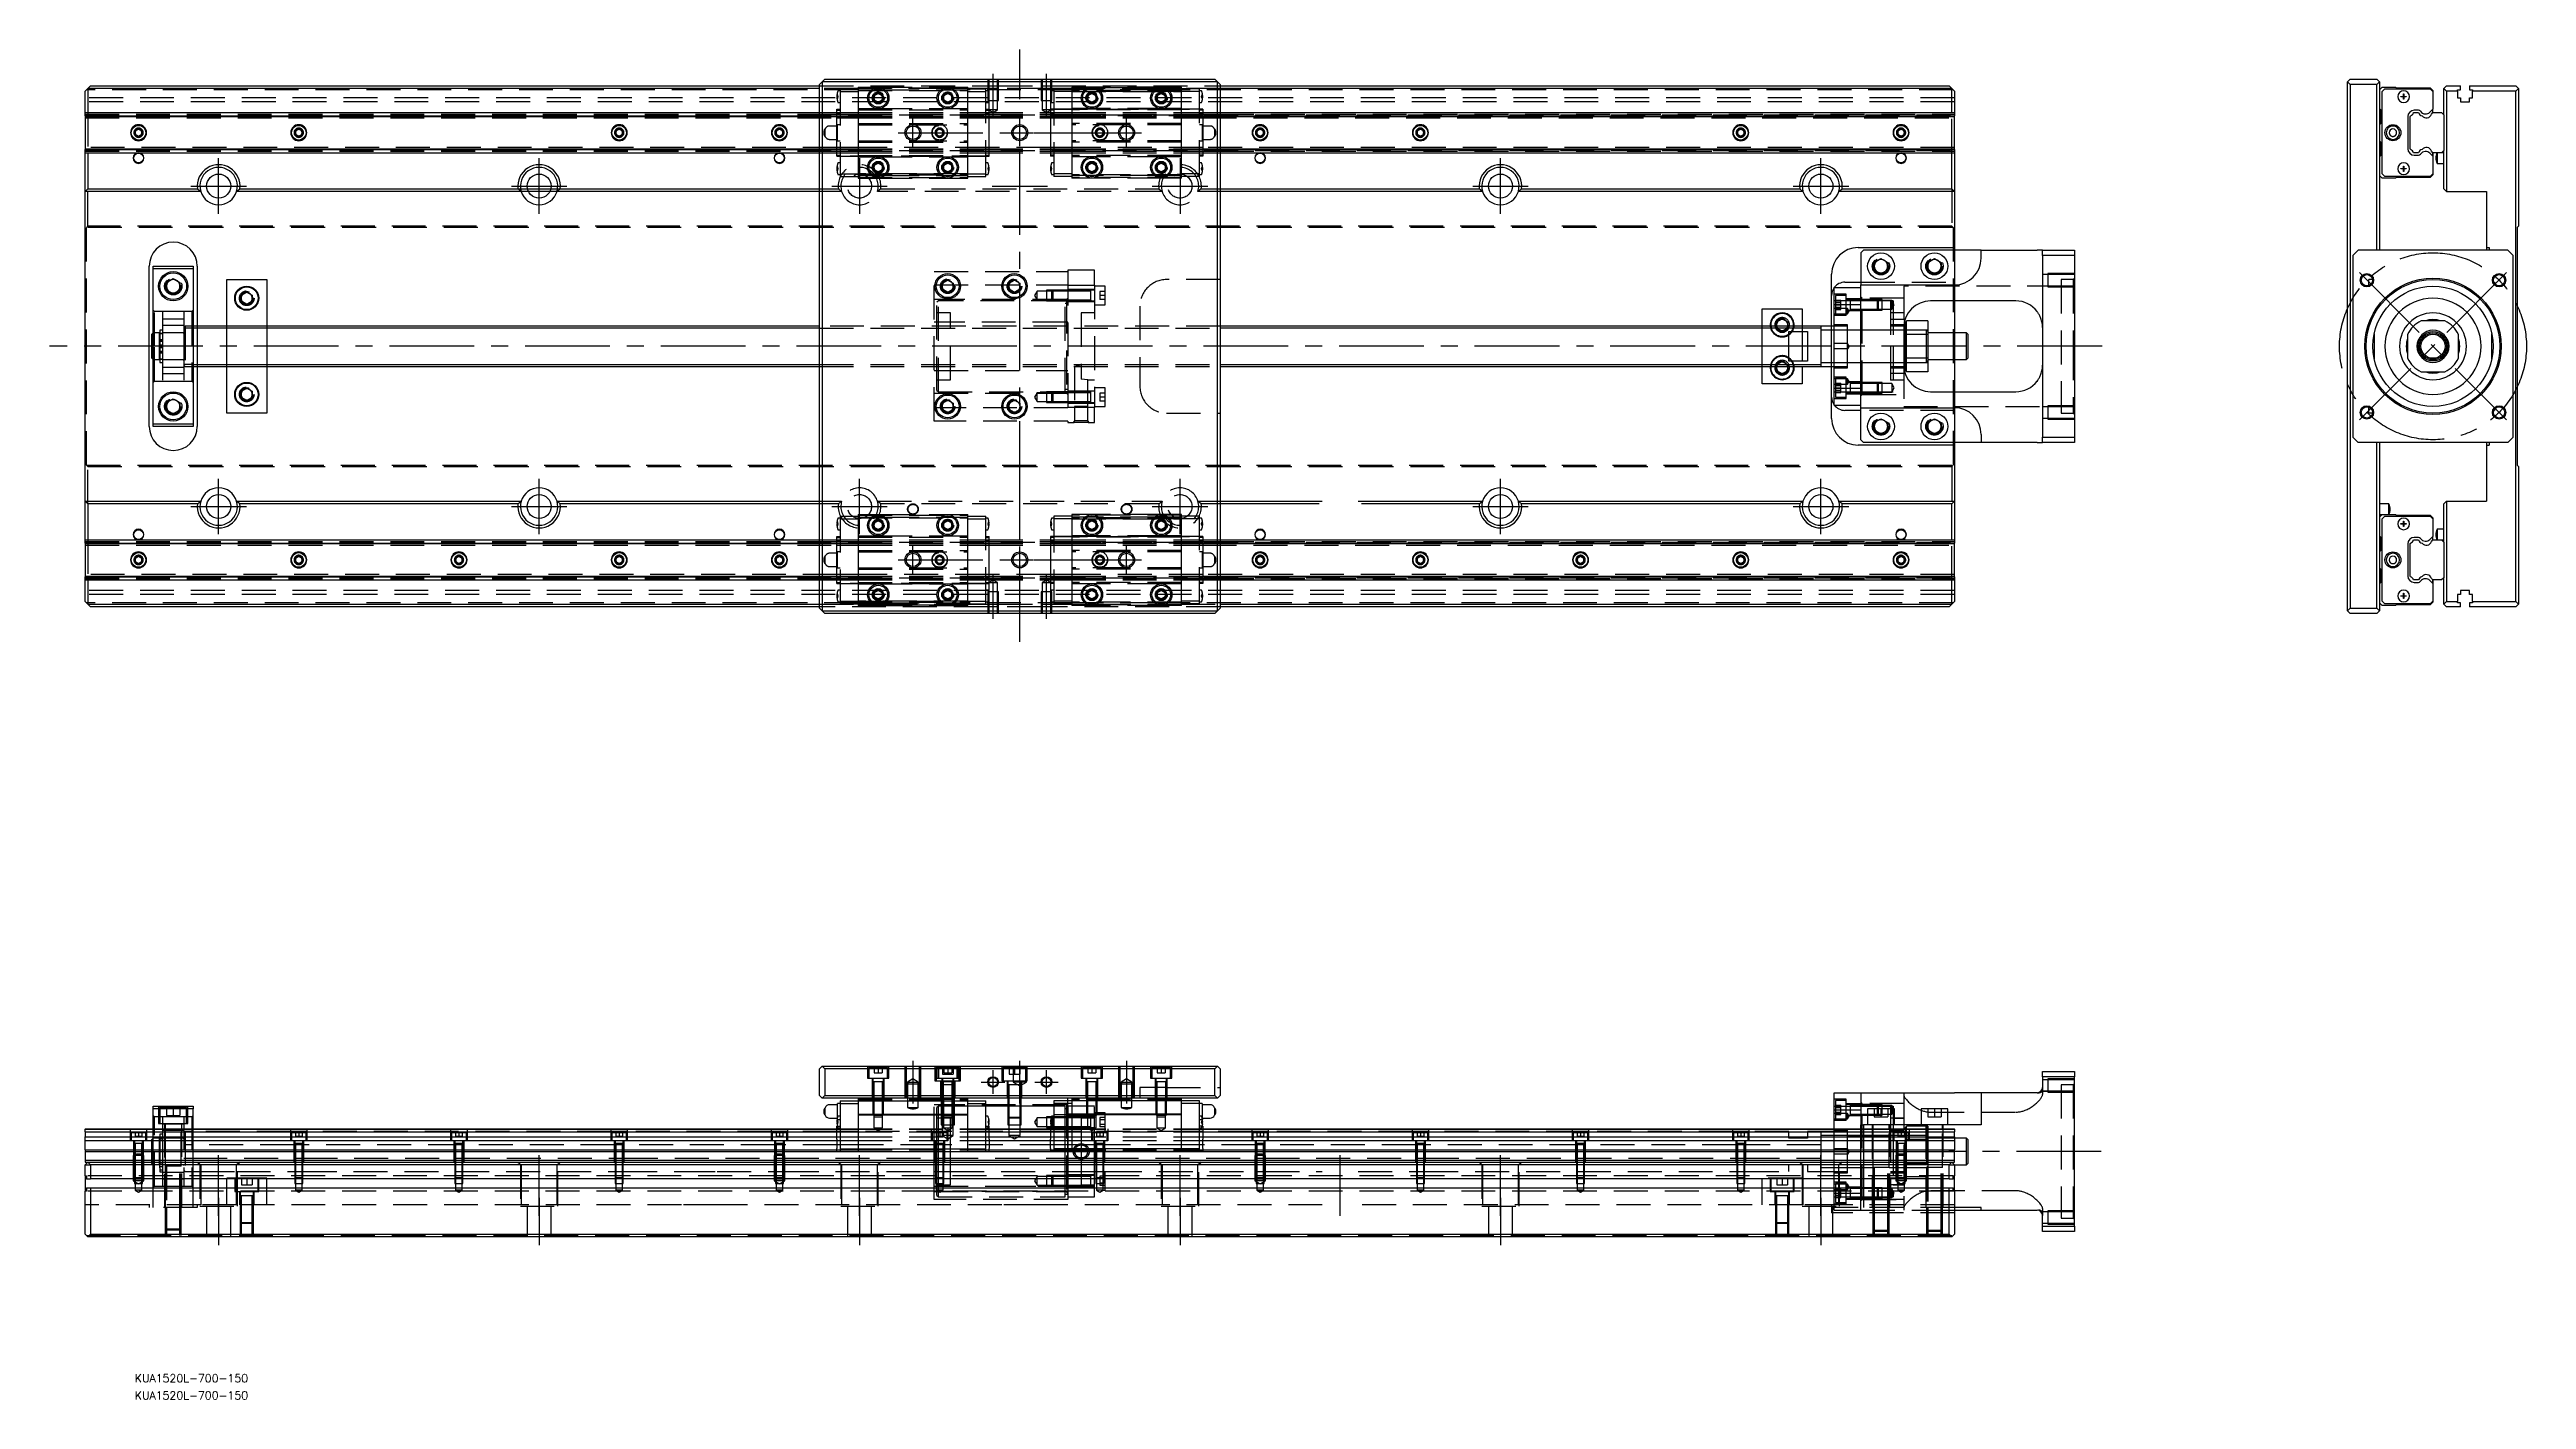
# Model space of a CAD drawing. Extents: x -13 to 914, y -394 to 111.
import ezdxf

# ---------------------------------------------------------------- set-up
doc = ezdxf.new("R2010")
doc.units = 0
doc.linetypes.add('CENTER', pattern=[50.8, 31.75, -6.35, 6.35, -6.35])
doc.linetypes.add('DASHED', pattern=[19.05, 12.7, -6.35])
doc.layers.get('0').update_dxf_attribs({"linetype": 'CONTINUOUS'})
doc.layers.add('CENTER', color=1, linetype='CENTER')
doc.styles.get("Standard").update_dxf_attribs({"font": 'txt.shx', "height": 3, "bigfont": 'bigfont.shx'})

# ---------------------------------------------------------------- blocks, each defined once
blk = doc.blocks.new('*U2')
at = {"color": 7, "linetype": 'CONTINUOUS'}
blk.add_text('KUA1520L-700-150', height=3, dxfattribs=at).set_placement((18.59, -394.38))
blk = doc.blocks.new('*U3')
at = {"color": 7, "linetype": 'CONTINUOUS'}
blk.add_text('KUA1520L-700-150', height=3, dxfattribs=at).set_placement((18.59, -387.95))

msp = doc.modelspace()

# ---------------------------------------------------------------- linework, layer by layer
at = {"color": 7, "linetype": 'CONTINUOUS'}
for p, q in [((1, 96.5), (0, 95.5)), ((0, 87.5), (0, 95.5)), ((2, 97.5), (1, 96.5)), ((1, 96.5), (1, 87.5)), ((275, 96.5), (1, 96.5)), ((2, 97.5), (275, 97.5)), ((276, 99), (275, 98)), ((275, -98), (275, 98)), ((277, 100), (276, 99)), ((276, 99), (276, -99)), ((424, 99), (276, 99)), ((277, 100), (423, 100)), ((295.5, 93.87), (297, 94.73)), ((295.5, 92.13), (295.5, 93.87)), ((297, 94.73), (298.5, 93.87)), ((298.5, 93.87), (298.5, 92.13)), ((321.5, 93.87), (323, 94.73)), ((321.5, 92.13), (321.5, 93.87)), ((323, 94.73), (324.5, 93.87)), ((324.5, 93.87), (324.5, 92.13)), ((375.5, 93.87), (377, 94.73)), ((375.5, 92.13), (375.5, 93.87)), ((377, 94.73), (378.5, 93.87)), ((378.5, 93.87), (378.5, 92.13)), ((401.5, 93.87), (403, 94.73)), ((401.5, 92.13), (401.5, 93.87)), ((403, 94.73), (404.5, 93.87)), ((404.5, 93.87), (404.5, 92.13)), ((424, 99), (423, 100)), ((425, 98), (424, 99)), ((424, -99), (424, 99)), ((425, 98), (425, -98)), ((425, 97.5), (698, 97.5)), ((699, 96.5), (425, 96.5)), ((699, 96.5), (698, 97.5)), ((700, 95.5), (699, 96.5)), ((699, 87.5), (699, 96.5)), ((700, 95.5), (700, 87.5)), ((847.21, 99), (848.21, 100)), ((848.21, 98), (847.21, 99)), ((847.21, -99), (847.21, 99)), ((848.21, 100), (858.21, 100)), ((858.21, 98), (848.21, 98)), ((848.21, 98), (848.21, -98)), ((858.21, 100), (859.21, 99)), ((858.21, 98), (859.21, 99)), ((858.21, 36), (858.21, 98)), ((859.21, 99), (859.21, 36)), ((859.21, 96), (860.21, 97)), ((860.21, 97), (865.21, 97)), ((860.21, 95.45), (861.21, 96.45)), ((860.21, 64.55), (860.21, 95.45)), ((861.21, 96.45), (878.21, 96.45)), ((865.21, 97), (865.46, 96.75)), ((865.46, 96.75), (878.21, 96.75)), ((867.21, 93.6), (868.11, 93.6)), ((867.21, 93.4), (867.21, 93.6)), ((868.11, 93.4), (867.21, 93.4)), ((868.11, 93.6), (868.11, 94.5)), ((868.11, 94.5), (868.31, 94.5)), ((868.11, 93.6), (868.21, 93.5)), ((868.11, 93.4), (868.21, 93.5)), ((868.11, 92.5), (868.11, 93.4)), ((868.31, 93.6), (868.21, 93.5)), ((868.31, 93.4), (868.21, 93.5)), ((868.31, 94.5), (868.31, 93.6)), ((868.31, 93.6), (869.21, 93.6)), ((869.21, 93.4), (868.31, 93.4)), ((868.31, 93.4), (868.31, 92.5)), ((869.21, 93.6), (869.21, 93.4)), ((878.21, 96.75), (879.21, 95.75)), ((878.21, 96.45), (879.21, 95.45)), ((879.21, 95.75), (879.21, 95.45)), ((879.21, 95.45), (879.21, 88.82)), ((883.21, 96.5), (884.21, 97.5)), ((883.21, 86.7), (883.21, 96.5)), ((884.21, 95.5), (883.21, 96.5)), ((884.21, 97.5), (889.51, 97.5)), ((888.36, 95.5), (884.21, 95.5)), ((884.21, 95.5), (884.21, 58)), ((888.36, 95.5), (888.36, 96)), ((888.36, 96), (889.51, 96)), ((888.36, 95.5), (888.36, 93)), ((888.36, 93), (889.51, 93)), ((889.51, 96), (889.51, 97.5)), ((889.51, 93), (889.51, 91.5)), ((892.91, 97.5), (910.21, 97.5)), ((892.91, 97.5), (892.91, 96)), ((892.91, 96), (894.06, 96)), ((892.91, 91.5), (892.91, 93)), ((892.91, 93), (894.06, 93)), ((894.06, 96), (894.06, 95.5)), ((894.06, 93), (894.06, 95.5)), ((910.21, 95.5), (894.06, 95.5)), ((910.21, 97.5), (911.21, 96.5)), ((911.21, 96.5), (910.21, 95.5)), ((910.21, -95.5), (910.21, 95.5)), ((911.21, 96.5), (911.21, 45)), ((0, 86.32), (0, 87.5)), ((0, 87.5), (275, 87.5)), ((0, 86.32), (275, 86.32)), ((0, 86.32), (0, 86.1)), ((0, 86.1), (0, 73.9)), ((0, 86.1), (275, 86.1)), ((297, 91.27), (295.5, 92.13)), ((298.5, 92.13), (297, 91.27)), ((323, 91.27), (321.5, 92.13)), ((324.5, 92.13), (323, 91.27)), ((377, 91.27), (375.5, 92.13)), ((378.5, 92.13), (377, 91.27)), ((403, 91.27), (401.5, 92.13)), ((404.5, 92.13), (403, 91.27)), ((425, 87.5), (700, 87.5)), ((425, 86.32), (700, 86.32)), ((425, 86.1), (700, 86.1)), ((700, 87.5), (700, 86.32)), ((700, 86.1), (700, 86.32)), ((700, 73.9), (700, 86.1)), ((859.71, 88.5), (859.21, 89)), ((859.21, 83), (859.71, 83.5)), ((859.71, 83.5), (859.71, 88.5)), ((868.31, 92.5), (868.11, 92.5)), ((869.78, 86.03), (869.78, 73.97)), ((870.71, 86.1), (870.84, 86.32)), ((870.71, 73.9), (870.71, 86.1)), ((871.92, 87.5), (873.79, 87.5)), ((873.74, 88.43), (872.18, 88.43)), ((879.21, 88.82), (878.08, 87.68)), ((878.62, 86.91), (879.21, 87.5)), ((879.21, 87.5), (879.21, 88.82)), ((879.21, 87.5), (882.41, 87.5)), ((882.41, 87.5), (883.21, 86.7)), ((883.21, 86.7), (883.21, 73.3)), ((889.51, 91.5), (892.91, 91.5)), ((18.75, 80.72), (20, 81.44)), ((18.75, 79.28), (18.75, 80.72)), ((20, 78.56), (18.75, 79.28)), ((20, 81.44), (21.25, 80.72)), ((21.25, 79.28), (20, 78.56)), ((21.25, 80.72), (21.25, 79.28)), ((78.75, 80.72), (80, 81.44)), ((78.75, 79.28), (78.75, 80.72)), ((80, 78.56), (78.75, 79.28)), ((80, 81.44), (81.25, 80.72)), ((81.25, 79.28), (80, 78.56)), ((81.25, 80.72), (81.25, 79.28)), ((198.75, 80.72), (200, 81.44)), ((198.75, 79.28), (198.75, 80.72)), ((200, 78.56), (198.75, 79.28)), ((200, 81.44), (201.25, 80.72)), ((201.25, 79.28), (200, 78.56)), ((201.25, 80.72), (201.25, 79.28)), ((258.75, 80.72), (260, 81.44)), ((258.75, 79.28), (258.75, 80.72)), ((260, 78.56), (258.75, 79.28)), ((260, 81.44), (261.25, 80.72)), ((261.25, 79.28), (260, 78.56)), ((261.25, 80.72), (261.25, 79.28)), ((438.75, 80.72), (440, 81.44)), ((438.75, 79.28), (438.75, 80.72)), ((440, 78.56), (438.75, 79.28)), ((440, 81.44), (441.25, 80.72)), ((441.25, 79.28), (440, 78.56)), ((441.25, 80.72), (441.25, 79.28)), ((498.75, 80.72), (500, 81.44)), ((498.75, 79.28), (498.75, 80.72)), ((500, 78.56), (498.75, 79.28)), ((500, 81.44), (501.25, 80.72)), ((501.25, 79.28), (500, 78.56)), ((501.25, 80.72), (501.25, 79.28)), ((618.75, 80.72), (620, 81.44)), ((618.75, 79.28), (618.75, 80.72)), ((620, 78.56), (618.75, 79.28)), ((620, 81.44), (621.25, 80.72)), ((621.25, 79.28), (620, 78.56)), ((621.25, 80.72), (621.25, 79.28)), ((678.75, 80.72), (680, 81.44)), ((678.75, 79.28), (678.75, 80.72)), ((680, 78.56), (678.75, 79.28)), ((680, 81.44), (681.25, 80.72)), ((681.25, 79.28), (680, 78.56)), ((681.25, 80.72), (681.25, 79.28)), ((859.71, 76.5), (859.21, 77)), ((859.71, 71.5), (859.71, 76.5)), ((862.82, 80), (862.82, 79.95)), ((862.82, 79.95), (862.82, 79.9)), ((862.82, 79.9), (862.83, 79.85)), ((862.83, 79.85), (862.83, 79.8)), ((862.83, 79.8), (862.84, 79.76)), ((862.84, 79.76), (862.85, 79.71)), ((862.85, 79.71), (862.86, 79.66)), ((862.86, 79.66), (862.87, 79.61)), ((862.87, 79.61), (862.89, 79.55)), ((862.89, 79.55), (862.91, 79.5)), ((862.91, 79.5), (862.93, 79.45)), ((862.93, 79.45), (862.96, 79.39)), ((862.96, 79.39), (862.98, 79.34)), ((862.98, 79.34), (863.01, 79.29)), ((863.01, 79.29), (863.04, 79.24)), ((863.04, 79.24), (863.08, 79.19)), ((863.08, 79.19), (863.11, 79.14)), ((863.11, 79.14), (863.15, 79.1)), ((863.15, 79.1), (863.19, 79.05)), ((863.19, 79.05), (863.23, 79.01)), ((863.23, 79.01), (863.27, 78.97)), ((863.27, 78.97), (863.32, 78.93)), ((863.32, 78.93), (863.36, 78.89)), ((863.36, 78.89), (863.41, 78.86)), ((863.41, 78.86), (863.46, 78.83)), ((863.46, 78.83), (863.51, 78.8)), ((863.51, 78.8), (863.56, 78.77)), ((863.56, 78.77), (863.61, 78.74)), ((863.61, 78.74), (863.66, 78.72)), ((863.66, 78.72), (863.72, 78.7)), ((863.72, 78.7), (863.78, 78.68)), ((863.78, 78.68), (863.83, 78.66)), ((863.83, 78.66), (863.89, 78.64)), ((863.89, 78.64), (863.95, 78.63)), ((863.95, 78.63), (864, 78.62)), ((864, 78.62), (864.06, 78.62)), ((864.06, 78.62), (864.12, 78.61)), ((864.12, 78.61), (864.18, 78.61)), ((864.18, 78.61), (864.24, 78.61)), ((864.24, 78.61), (864.3, 78.61)), ((864.3, 78.61), (864.36, 78.62)), ((864.36, 78.62), (864.41, 78.62)), ((864.41, 78.62), (864.47, 78.63)), ((864.47, 78.63), (864.53, 78.64)), ((864.53, 78.64), (864.58, 78.66)), ((864.58, 78.66), (864.64, 78.68)), ((864.64, 78.68), (864.7, 78.7)), ((864.7, 78.7), (864.75, 78.72)), ((864.75, 78.72), (864.81, 78.74)), ((864.81, 78.74), (864.86, 78.77)), ((864.86, 78.77), (864.91, 78.8)), ((864.91, 78.8), (864.96, 78.83)), ((864.96, 78.83), (865.01, 78.86)), ((865.01, 78.86), (865.06, 78.89)), ((865.06, 78.89), (865.1, 78.93)), ((865.1, 78.93), (865.15, 78.97)), ((865.15, 78.97), (865.19, 79.01)), ((865.19, 79.01), (865.23, 79.05)), ((865.23, 79.05), (865.27, 79.09)), ((865.27, 79.09), (865.3, 79.14)), ((865.3, 79.14), (865.34, 79.19)), ((865.34, 79.19), (865.37, 79.24)), ((865.37, 79.24), (865.41, 79.29)), ((865.41, 79.29), (865.44, 79.34)), ((865.44, 79.34), (865.46, 79.38)), ((865.46, 79.38), (865.48, 79.43)), ((865.48, 79.43), (865.5, 79.48)), ((865.5, 79.48), (865.52, 79.53)), ((865.52, 79.53), (865.54, 79.58)), ((865.54, 79.58), (865.55, 79.63)), ((865.55, 79.63), (865.56, 79.68)), ((865.56, 79.68), (865.58, 79.73)), ((865.58, 79.78), (865.59, 79.83)), ((865.58, 79.73), (865.58, 79.78)), ((865.59, 79.83), (865.6, 79.88)), ((865.6, 80), (865.6, 80)), ((865.6, 80), (865.6, 80)), ((865.6, 80), (865.6, 80)), ((865.6, 79.98), (865.6, 80)), ((865.6, 79.93), (865.6, 79.98)), ((865.6, 79.88), (865.6, 79.93)), ((0, 73.9), (275, 73.9)), ((0, 73.9), (0, 73.68)), ((0, 72.5), (0, 73.68)), ((0, 73.68), (275, 73.68)), ((0, 58), (0, 72.5)), ((0, 72.5), (275, 72.5)), ((1, 72.5), (1, 59)), ((295.5, 67.87), (297, 68.73)), ((295.5, 66.13), (295.5, 67.87)), ((297, 65.27), (295.5, 66.13)), ((297, 68.73), (298.5, 67.87)), ((298.5, 66.13), (297, 65.27)), ((298.5, 67.87), (298.5, 66.13)), ((321.5, 67.87), (323, 68.73)), ((321.5, 66.13), (321.5, 67.87)), ((323, 65.27), (321.5, 66.13)), ((323, 68.73), (324.5, 67.87)), ((324.5, 66.13), (323, 65.27)), ((324.5, 67.87), (324.5, 66.13)), ((375.5, 67.87), (377, 68.73)), ((375.5, 66.13), (375.5, 67.87)), ((377, 65.27), (375.5, 66.13)), ((377, 68.73), (378.5, 67.87)), ((378.5, 66.13), (377, 65.27)), ((378.5, 67.87), (378.5, 66.13)), ((401.5, 67.87), (403, 68.73)), ((401.5, 66.13), (401.5, 67.87)), ((403, 65.27), (401.5, 66.13)), ((403, 68.73), (404.5, 67.87)), ((404.5, 66.13), (403, 65.27)), ((404.5, 67.87), (404.5, 66.13)), ((425, 73.9), (700, 73.9)), ((425, 73.68), (700, 73.68)), ((425, 72.5), (700, 72.5)), ((699, 59), (699, 72.5)), ((700, 73.68), (700, 73.9)), ((700, 73.68), (700, 72.5)), ((700, 72.5), (700, 58)), ((859.21, 71), (859.71, 71.5)), ((867.21, 66.4), (867.21, 66.6)), ((867.21, 66.6), (868.11, 66.6)), ((868.11, 66.4), (867.21, 66.4)), ((868.11, 66.6), (868.11, 67.5)), ((868.11, 67.5), (868.31, 67.5)), ((868.11, 66.6), (868.21, 66.5)), ((868.11, 66.4), (868.21, 66.5)), ((868.11, 65.5), (868.11, 66.4)), ((868.31, 65.5), (868.11, 65.5)), ((868.31, 66.6), (868.21, 66.5)), ((868.31, 66.4), (868.21, 66.5)), ((868.31, 67.5), (868.31, 66.6)), ((868.31, 66.6), (869.21, 66.6)), ((869.21, 66.4), (868.31, 66.4)), ((868.31, 66.4), (868.31, 65.5)), ((869.21, 66.6), (869.21, 66.4)), ((870.84, 73.68), (870.71, 73.9)), ((873.79, 72.5), (871.92, 72.5)), ((872.18, 71.57), (873.74, 71.57)), ((878.08, 72.32), (879.21, 71.18)), ((879.21, 72.5), (878.62, 73.09)), ((879.21, 72.5), (878.62, 73.09)), ((879.21, 72.5), (879.21, 71.18)), ((879.21, 71.18), (879.21, 72.5)), ((882.41, 72.5), (879.21, 72.5)), ((879.21, 71.18), (879.21, 64.55)), ((880.21, 70.56), (880.21, 70.44)), ((880.71, 72.5), (880.71, 68.5)), ((880.71, 68.5), (883.21, 68.5)), ((883.21, 73.3), (882.41, 72.5)), ((883.21, 72.5), (882.41, 72.5)), ((883.21, 59), (883.21, 73.3)), ((0, 58), (1, 59)), ((0, -58), (0, 58)), ((43.29, 58), (0, 58)), ((1, 59), (42.06, 59)), ((42.06, 59), (43.29, 58)), ((56.71, 58), (57.94, 59)), ((275, 58), (56.71, 58)), ((57.94, 59), (275, 59)), ((163.29, 58), (162.06, 59)), ((176.71, 58), (177.94, 59)), ((425, 59), (522.06, 59)), ((523.29, 58), (425, 58)), ((523.29, 58), (522.06, 59)), ((536.71, 58), (537.94, 59)), ((643.29, 58), (536.71, 58)), ((537.94, 59), (642.06, 59)), ((643.29, 58), (642.06, 59)), ((656.71, 58), (657.94, 59)), ((700, 58), (656.71, 58)), ((657.94, 59), (699, 59)), ((699, 59), (700, 58)), ((700, 58), (700, 37)), ((860.21, 63), (859.21, 64)), ((861.21, 63.55), (860.21, 64.55)), ((865.21, 63), (860.21, 63)), ((878.21, 63.55), (861.21, 63.55)), ((865.46, 63.25), (865.21, 63)), ((878.21, 63.25), (865.46, 63.25)), ((879.21, 64.55), (878.21, 63.55)), ((879.21, 64.25), (878.21, 63.25)), ((879.21, 64.55), (879.21, 64.25)), ((883.21, 59), (884.21, 58)), ((884.21, 58), (899.21, 58)), ((899.21, 58), (899.21, 37)), ((910.71, 44.5), (911.21, 45)), ((910.71, 44.5), (910.71, -44.5)), ((24, -30), (24, 30)), ((25.5, 29), (25.5, 30)), ((25.5, 30), (40.5, 30)), ((25.5, -29), (25.5, 29)), ((40.5, 29), (25.5, 29)), ((40.5, 30), (40.5, 29)), ((40.5, 29), (40.5, -29)), ((42, 30), (42, 7.5)), ((664, 37), (700, 37)), ((666, 36), (665, 35)), ((665, 35), (665, 23)), ((710, 36), (666, 36)), ((670, 31.44), (672.5, 32.89)), ((670, 28.56), (670, 31.44)), ((672.5, 27.11), (670, 28.56)), ((672.5, 32.89), (675, 31.44)), ((675, 28.56), (672.5, 27.11)), ((675, 31.44), (675, 28.56)), ((690, 31.44), (692.5, 32.89)), ((690, 28.56), (690, 31.44)), ((692.5, 27.11), (690, 28.56)), ((692.5, 32.89), (695, 31.44)), ((695, 28.56), (692.5, 27.11)), ((695, 31.44), (695, 28.56)), ((700, 37), (700, 36)), ((710, 36), (731, 36)), ((710, 33), (710, 36)), ((733, 36), (731, 36)), ((733, 34), (733, 36)), ((733, 36), (745, 36)), ((733, 34), (733, -34)), ((745, 34), (733, 34)), ((745, 36), (745, 34)), ((745, 34), (745, -34)), ((851.21, 36), (849.21, 34)), ((849.21, 34), (849.21, -34)), ((907.21, 36), (851.21, 36)), ((899.21, 37), (899.21, 36)), ((899.21, 37), (900.21, 37)), ((900.21, 37), (900.21, 36)), ((909.21, 34), (907.21, 36)), ((909.21, -34), (909.21, 34)), ((30.5, 23.94), (33, 25.39)), ((30.5, 21.06), (30.5, 23.94)), ((33, 19.61), (30.5, 21.06)), ((33, 25.39), (35.5, 23.94)), ((35.5, 21.06), (33, 19.61)), ((35.5, 23.94), (35.5, 21.06)), ((53, 7.5), (53, 25)), ((53, 25), (68, 25)), ((58.5, 19.15), (60.5, 20.31)), ((58.5, 16.85), (58.5, 19.15)), ((60.5, 20.31), (62.5, 19.15)), ((62.5, 19.15), (62.5, 16.85)), ((68, 25), (68, 7.5)), ((321, 23.65), (323, 24.81)), ((321, 21.35), (321, 23.65)), ((323, 20.19), (321, 21.35)), ((323, 24.81), (325, 23.65)), ((325, 21.35), (323, 20.19)), ((325, 23.65), (325, 21.35)), ((346, 23.65), (348, 24.81)), ((346, 21.35), (346, 23.65)), ((348, 20.19), (346, 21.35)), ((348, 24.81), (350, 23.65)), ((350, 21.35), (348, 20.19)), ((350, 23.65), (350, 21.35)), ((654, 7.5), (654, 27)), ((655, 22), (665, 22)), ((655, 15.65), (655, 22)), ((659, 24), (665, 24)), ((665, 23), (700, 23)), ((665, 15.65), (665, 23)), ((856.55, 25), (855.21, 25)), ((855.21, 22.79), (855.21, 25)), ((902, 24), (902.21, 24)), ((902.21, 24), (902.21, 23.59)), ((60.5, 15.69), (58.5, 16.85)), ((62.5, 16.85), (60.5, 15.69)), ((628, 7.5), (628, 14)), ((628, 14), (643, 14)), ((633.5, 9.15), (635.5, 10.31)), ((635.5, 10.31), (637.5, 9.15)), ((643, 14), (643, 7.5)), ((655, -15.65), (655, 15.65)), ((655, 15.65), (665, 15.65)), ((660.9, 17.56), (660.9, 16.97)), ((660.9, 16.97), (660.9, 15.7)), ((660.9, 15.7), (660.9, 15.42)), ((660.9, 14.14), (660.9, 13.56)), ((665, -15.65), (665, 15.65)), ((665, -15.65), (665, 15.65)), ((690, 9.5), (682, 9.5)), ((682, 4.47), (682, 9.5)), ((690, 9.5), (690, 4.47)), ((723, 17), (691, 17)), ((700, 17), (700, 5)), ((731.14, 12.81), (731, 13)), ((731.28, 12.61), (731.14, 12.81)), ((731.41, 12.42), (731.28, 12.61)), ((731.53, 12.22), (731.41, 12.42)), ((731.69, 11.95), (731.53, 12.22)), ((731.83, 11.69), (731.69, 11.95)), ((731.97, 11.42), (731.83, 11.69)), ((732.13, 11.08), (731.97, 11.42)), ((732.28, 10.73), (732.13, 11.08)), ((732.41, 10.39), (732.28, 10.73)), ((732.53, 10.04), (732.41, 10.39)), ((732.66, 9.58), (732.53, 10.04)), ((732.77, 9.13), (732.66, 9.58)), ((883.68, 9.5), (874.74, 9.5)), ((25.5, 5), (25, 4.5)), ((25, -4.5), (25, 4.5)), ((275, 7.5), (40.5, 7.5)), ((650, 7.5), (425, 7.5)), ((633.5, 7.5), (633.5, 9.15)), ((637.5, 9.15), (637.5, 7.5)), ((638, -5.59), (638, 5.59)), ((638, 5.59), (645, 5.59)), ((645, 5.59), (645, -5.59)), ((655, 7.5), (650, 7.5)), ((650, 7.5), (650, -7.5)), ((650, 7.5), (650, -7.5)), ((681, 7), (681, -7)), ((681.5, 7.5), (681.01, 7.5)), ((681.75, 9), (681.5, 9)), ((681.5, 9), (681.5, 0)), ((681.5, 0), (681.5, -9)), ((690, 4.47), (682, 4.47)), ((682, -4.47), (682, 4.47)), ((704.5, 5), (690, 5)), ((690, 4.47), (690, -4.47)), ((705, 4.5), (704.5, 5)), ((704.5, -5), (704.5, 5)), ((705, 4.5), (705, -4.5)), ((732.86, 8.67), (732.77, 9.13)), ((732.92, 8.25), (732.86, 8.67)), ((732.96, 7.84), (732.92, 8.25)), ((732.99, 7.43), (732.96, 7.84)), ((733, 7.02), (732.99, 7.43)), ((733, 7), (733, 7.02)), ((857.21, 4.72), (857.21, -4.72)), ((869.71, 4.47), (869.71, -4.47)), ((888.71, -4.47), (888.71, 4.47)), ((901.21, -4.72), (901.21, 4.72)), ((25, -4.5), (25.5, -5)), ((40.5, -7.5), (275, -7.5)), ((42, -7.5), (42, -30)), ((53, -25), (53, -7.5)), ((68, -7.5), (68, -25)), ((425, -7.5), (650, -7.5)), ((628, -14), (628, -7.5)), ((633.5, -9.15), (633.5, -7.5)), ((635.5, -10.31), (633.5, -9.15)), ((637.5, -9.15), (635.5, -10.31)), ((637.5, -7.5), (637.5, -9.15)), ((645, -5.59), (638, -5.59)), ((643, -7.5), (643, -14)), ((650, -7.5), (655, -7.5)), ((654, -27), (654, -7.5)), ((681.01, -7.5), (681.5, -7.5)), ((681.5, -9), (681.75, -9)), ((690, -4.47), (682, -4.47)), ((682, -9.5), (682, -4.47)), ((690, -4.47), (690, -9.5)), ((690, -5), (704.5, -5)), ((700, -5), (700, -17)), ((704.5, -5), (705, -4.5)), ((732.65, -9.61), (732.77, -9.14)), ((732.77, -9.14), (732.86, -8.67)), ((732.86, -8.67), (732.92, -8.26)), ((732.92, -8.26), (732.96, -7.85)), ((732.96, -7.85), (732.99, -7.43)), ((732.99, -7.43), (733, -7.02)), ((733, -7.02), (733, -7)), ((58.5, -16.85), (60.5, -15.69)), ((58.5, -19.15), (58.5, -16.85)), ((60.5, -15.69), (62.5, -16.85)), ((62.5, -16.85), (62.5, -19.15)), ((643, -14), (628, -14)), ((655, -15.65), (665, -15.65)), ((655, -22), (655, -15.65)), ((665, -23), (665, -15.65)), ((690, -9.5), (682, -9.5)), ((691, -17), (723, -17)), ((731, -13), (731.14, -12.81)), ((731.14, -12.81), (731.27, -12.62)), ((731.27, -12.62), (731.4, -12.43)), ((731.4, -12.43), (731.52, -12.23)), ((731.52, -12.23), (731.68, -11.96)), ((731.68, -11.96), (731.83, -11.69)), ((731.83, -11.69), (731.97, -11.42)), ((731.97, -11.42), (732.13, -11.08)), ((732.13, -11.08), (732.27, -10.75)), ((732.27, -10.75), (732.4, -10.41)), ((732.4, -10.41), (732.52, -10.07)), ((732.52, -10.07), (732.65, -9.61)), ((874.74, -9.5), (883.68, -9.5)), ((30.5, -21.06), (33, -19.61)), ((30.5, -23.94), (30.5, -21.06)), ((33, -25.39), (30.5, -23.94)), ((33, -19.61), (35.5, -21.06)), ((35.5, -23.94), (33, -25.39)), ((35.5, -21.06), (35.5, -23.94)), ((68, -25), (53, -25)), ((60.5, -20.31), (58.5, -19.15)), ((62.5, -19.15), (60.5, -20.31)), ((321, -21.35), (323, -20.19)), ((321, -23.65), (321, -21.35)), ((323, -24.81), (321, -23.65)), ((323, -20.19), (325, -21.35)), ((325, -23.65), (323, -24.81)), ((325, -21.35), (325, -23.65)), ((346, -21.35), (348, -20.19)), ((346, -23.65), (346, -21.35)), ((348, -24.81), (346, -23.65)), ((348, -20.19), (350, -21.35)), ((350, -23.65), (348, -24.81)), ((350, -21.35), (350, -23.65)), ((655, -22), (665, -22)), ((665, -24), (659, -24)), ((665, -35), (665, -23)), ((665, -23), (700, -23)), ((670, -28.56), (672.5, -27.11)), ((672.5, -27.11), (675, -28.56)), ((690, -28.56), (692.5, -27.11)), ((692.5, -27.11), (695, -28.56)), ((855.21, -25), (855.21, -22.79)), ((856.55, -25), (855.21, -25)), ((902, -24), (902.21, -24)), ((902.21, -23.59), (902.21, -24)), ((25.5, -30), (25.5, -29)), ((25.5, -29), (40.5, -29)), ((40.5, -30), (25.5, -30)), ((40.5, -29), (40.5, -30)), ((700, -37), (664, -37)), ((665, -35), (666, -36)), ((710, -36), (666, -36)), ((670, -31.44), (670, -28.56)), ((672.5, -32.89), (670, -31.44)), ((675, -31.44), (672.5, -32.89)), ((675, -28.56), (675, -31.44)), ((690, -31.44), (690, -28.56)), ((692.5, -32.89), (690, -31.44)), ((695, -31.44), (692.5, -32.89)), ((695, -28.56), (695, -31.44)), ((700, -36), (700, -37)), ((700, -37), (700, -58)), ((710, -33), (710, -36)), ((731, -36), (710, -36)), ((731, -36), (733, -36)), ((733, -36), (733, -34)), ((733, -34), (745, -34)), ((745, -36), (733, -36)), ((745, -34), (745, -36)), ((849.21, -34), (851.21, -36)), ((907.21, -36), (851.21, -36)), ((858.21, -98), (858.21, -36)), ((859.21, -36), (859.21, -99)), ((899.21, -36), (899.21, -37)), ((899.21, -37), (900.21, -37)), ((899.21, -37), (899.21, -58)), ((900.21, -36), (900.21, -37)), ((907.21, -36), (909.21, -34)), ((911.21, -45), (910.71, -44.5)), ((911.21, -45), (911.21, -96.5)), ((0, -58), (43.29, -58)), ((1, -59), (0, -58)), ((0, -72.5), (0, -58)), ((42.06, -59), (1, -59)), ((1, -59), (1, -72.5)), ((42.06, -59), (43.29, -58)), ((56.71, -58), (163.29, -58)), ((57.94, -59), (56.71, -58)), ((162.06, -59), (57.94, -59)), ((162.06, -59), (163.29, -58)), ((177.94, -59), (176.71, -58)), ((176.71, -58), (275, -58)), ((275, -59), (177.94, -59)), ((425, -58), (463.29, -58)), ((462.06, -59), (425, -59)), ((476.71, -58), (523.29, -58)), ((522.06, -59), (477.94, -59)), ((522.06, -59), (523.29, -58)), ((537.94, -59), (536.71, -58)), ((536.71, -58), (643.29, -58)), ((642.06, -59), (537.94, -59)), ((642.06, -59), (643.29, -58)), ((656.71, -58), (700, -58)), ((657.94, -59), (656.71, -58)), ((699, -59), (657.94, -59)), ((700, -58), (699, -59)), ((699, -72.5), (699, -59)), ((700, -58), (700, -72.5)), ((862.71, -59), (859.21, -59)), ((859.21, -63), (860.21, -63)), ((859.21, -64), (860.21, -63)), ((860.21, -63), (865.21, -63)), ((860.21, -64.55), (861.21, -63.55)), ((860.21, -95.45), (860.21, -64.55)), ((861.21, -63.55), (878.21, -63.55)), ((862.71, -61), (862.71, -59)), ((862.71, -63), (862.71, -61)), ((863.21, -61.06), (863.21, -60.94)), ((865.21, -63), (865.46, -63.25)), ((865.46, -63.25), (878.21, -63.25)), ((878.21, -63.25), (879.21, -64.25)), ((878.21, -63.55), (879.21, -64.55)), ((879.21, -64.25), (879.21, -64.55)), ((879.21, -64.55), (879.21, -71.18)), ((884.21, -58), (883.21, -59)), ((883.21, -73.3), (883.21, -59)), ((884.21, -58), (899.21, -58)), ((884.21, -58), (884.21, -95.5)), ((0, -73.68), (0, -72.5)), ((0, -72.5), (275, -72.5)), ((0, -73.68), (0, -73.9)), ((0, -73.68), (275, -73.68)), ((0, -73.9), (0, -86.1)), ((0, -73.9), (275, -73.9)), ((295.5, -66.13), (297, -65.27)), ((295.5, -67.87), (295.5, -66.13)), ((297, -68.73), (295.5, -67.87)), ((297, -65.27), (298.5, -66.13)), ((298.5, -67.87), (297, -68.73)), ((298.5, -66.13), (298.5, -67.87)), ((321.5, -66.13), (323, -65.27)), ((321.5, -67.87), (321.5, -66.13)), ((323, -68.73), (321.5, -67.87)), ((323, -65.27), (324.5, -66.13)), ((324.5, -67.87), (323, -68.73)), ((324.5, -66.13), (324.5, -67.87)), ((375.5, -66.13), (377, -65.27)), ((375.5, -67.87), (375.5, -66.13)), ((377, -68.73), (375.5, -67.87)), ((377, -65.27), (378.5, -66.13)), ((378.5, -67.87), (377, -68.73)), ((378.5, -66.13), (378.5, -67.87)), ((401.5, -66.13), (403, -65.27)), ((401.5, -67.87), (401.5, -66.13)), ((403, -68.73), (401.5, -67.87)), ((403, -65.27), (404.5, -66.13)), ((404.5, -67.87), (403, -68.73)), ((404.5, -66.13), (404.5, -67.87)), ((425, -72.5), (700, -72.5)), ((425, -73.68), (700, -73.68)), ((425, -73.9), (700, -73.9)), ((700, -72.5), (700, -73.68)), ((700, -73.9), (700, -73.68)), ((700, -86.1), (700, -73.9)), ((859.71, -71.5), (859.21, -71)), ((859.71, -76.5), (859.71, -71.5)), ((867.21, -66.6), (867.21, -66.4)), ((867.21, -66.4), (868.11, -66.4)), ((868.11, -66.6), (867.21, -66.6)), ((868.11, -66.4), (868.11, -65.5)), ((868.11, -65.5), (868.31, -65.5)), ((868.11, -66.4), (868.21, -66.5)), ((868.11, -66.6), (868.21, -66.5)), ((868.11, -67.5), (868.11, -66.6)), ((868.31, -67.5), (868.11, -67.5)), ((868.31, -66.4), (868.21, -66.5)), ((868.31, -66.6), (868.21, -66.5)), ((868.31, -65.5), (868.31, -66.4)), ((868.31, -66.4), (869.21, -66.4)), ((869.21, -66.6), (868.31, -66.6)), ((868.31, -66.6), (868.31, -67.5)), ((869.21, -66.4), (869.21, -66.6)), ((869.78, -73.97), (869.78, -86.03)), ((870.71, -73.9), (870.84, -73.68)), ((870.71, -86.1), (870.71, -73.9)), ((871.92, -72.5), (873.79, -72.5)), ((873.74, -71.57), (872.18, -71.57)), ((879.21, -71.18), (878.08, -72.32)), ((878.62, -73.09), (879.21, -72.5)), ((879.21, -72.5), (879.21, -71.18)), ((879.21, -72.5), (882.41, -72.5)), ((880.21, -70.44), (880.21, -70.56)), ((883.21, -68.5), (880.71, -68.5)), ((880.71, -68.5), (880.71, -72.5)), ((882.41, -72.5), (883.21, -72.5)), ((882.41, -72.5), (883.21, -73.3)), ((883.21, -73.3), (883.21, -86.7)), ((18.75, -79.28), (20, -78.56)), ((18.75, -80.72), (18.75, -79.28)), ((20, -81.44), (18.75, -80.72)), ((20, -78.56), (21.25, -79.28)), ((21.25, -80.72), (20, -81.44)), ((21.25, -79.28), (21.25, -80.72)), ((78.75, -79.28), (80, -78.56)), ((78.75, -80.72), (78.75, -79.28)), ((80, -81.44), (78.75, -80.72)), ((80, -78.56), (81.25, -79.28)), ((81.25, -80.72), (80, -81.44)), ((81.25, -79.28), (81.25, -80.72)), ((138.75, -79.28), (140, -78.56)), ((138.75, -80.72), (138.75, -79.28)), ((140, -81.44), (138.75, -80.72)), ((140, -78.56), (141.25, -79.28)), ((141.25, -80.72), (140, -81.44)), ((141.25, -79.28), (141.25, -80.72)), ((198.75, -79.28), (200, -78.56)), ((198.75, -80.72), (198.75, -79.28)), ((200, -81.44), (198.75, -80.72)), ((200, -78.56), (201.25, -79.28)), ((201.25, -80.72), (200, -81.44)), ((201.25, -79.28), (201.25, -80.72)), ((258.75, -79.28), (260, -78.56)), ((258.75, -80.72), (258.75, -79.28)), ((260, -81.44), (258.75, -80.72)), ((260, -78.56), (261.25, -79.28)), ((261.25, -80.72), (260, -81.44)), ((261.25, -79.28), (261.25, -80.72)), ((438.75, -79.28), (440, -78.56)), ((438.75, -80.72), (438.75, -79.28)), ((440, -81.44), (438.75, -80.72)), ((440, -78.56), (441.25, -79.28)), ((441.25, -80.72), (440, -81.44)), ((441.25, -79.28), (441.25, -80.72)), ((498.75, -79.28), (500, -78.56)), ((498.75, -80.72), (498.75, -79.28)), ((500, -81.44), (498.75, -80.72)), ((500, -78.56), (501.25, -79.28)), ((501.25, -80.72), (500, -81.44)), ((501.25, -79.28), (501.25, -80.72)), ((558.75, -79.28), (560, -78.56)), ((558.75, -80.72), (558.75, -79.28)), ((560, -81.44), (558.75, -80.72)), ((560, -78.56), (561.25, -79.28)), ((561.25, -80.72), (560, -81.44)), ((561.25, -79.28), (561.25, -80.72)), ((618.75, -79.28), (620, -78.56)), ((618.75, -80.72), (618.75, -79.28)), ((620, -81.44), (618.75, -80.72)), ((620, -78.56), (621.25, -79.28)), ((621.25, -80.72), (620, -81.44)), ((621.25, -79.28), (621.25, -80.72)), ((678.75, -79.28), (680, -78.56)), ((678.75, -80.72), (678.75, -79.28)), ((680, -81.44), (678.75, -80.72)), ((680, -78.56), (681.25, -79.28)), ((681.25, -80.72), (680, -81.44)), ((681.25, -79.28), (681.25, -80.72)), ((859.21, -77), (859.71, -76.5)), ((859.71, -83.5), (859.21, -83)), ((862.82, -80), (862.82, -80.05)), ((862.82, -80.05), (862.82, -80.1)), ((862.82, -80.1), (862.83, -80.15)), ((862.83, -80.15), (862.83, -80.2)), ((862.83, -80.2), (862.84, -80.24)), ((862.84, -80.24), (862.85, -80.29)), ((862.85, -80.29), (862.86, -80.34)), ((862.86, -80.34), (862.87, -80.39)), ((862.87, -80.39), (862.89, -80.45)), ((862.89, -80.45), (862.91, -80.5)), ((862.91, -80.5), (862.93, -80.55)), ((862.93, -80.55), (862.96, -80.61)), ((862.96, -80.61), (862.98, -80.66)), ((862.98, -80.66), (863.01, -80.71)), ((863.01, -80.71), (863.04, -80.76)), ((863.04, -80.76), (863.08, -80.81)), ((863.08, -80.81), (863.11, -80.86)), ((863.11, -80.86), (863.15, -80.9)), ((863.15, -80.9), (863.19, -80.95)), ((863.19, -80.95), (863.23, -80.99)), ((863.23, -80.99), (863.27, -81.03)), ((863.27, -81.03), (863.32, -81.07)), ((863.32, -81.07), (863.36, -81.11)), ((863.36, -81.11), (863.41, -81.14)), ((863.41, -81.14), (863.46, -81.17)), ((863.46, -81.17), (863.51, -81.2)), ((863.51, -81.2), (863.56, -81.23)), ((863.56, -81.23), (863.61, -81.26)), ((863.61, -81.26), (863.66, -81.28)), ((863.66, -81.28), (863.72, -81.3)), ((863.72, -81.3), (863.78, -81.32)), ((863.78, -81.32), (863.83, -81.34)), ((863.83, -81.34), (863.89, -81.36)), ((863.89, -81.36), (863.95, -81.37)), ((863.95, -81.37), (864, -81.38)), ((864, -81.38), (864.06, -81.38)), ((864.06, -81.38), (864.12, -81.39)), ((864.12, -81.39), (864.18, -81.39)), ((864.18, -81.39), (864.24, -81.39)), ((864.24, -81.39), (864.3, -81.39)), ((864.3, -81.39), (864.36, -81.38)), ((864.36, -81.38), (864.41, -81.38)), ((864.41, -81.38), (864.47, -81.37)), ((864.47, -81.37), (864.53, -81.36)), ((864.53, -81.36), (864.58, -81.34)), ((864.58, -81.34), (864.64, -81.32)), ((864.64, -81.32), (864.7, -81.3)), ((864.7, -81.3), (864.75, -81.28)), ((864.75, -81.28), (864.81, -81.26)), ((864.81, -81.26), (864.86, -81.23)), ((864.86, -81.23), (864.91, -81.2)), ((864.91, -81.2), (864.96, -81.17)), ((864.96, -81.17), (865.01, -81.14)), ((865.01, -81.14), (865.06, -81.11)), ((865.06, -81.11), (865.1, -81.07)), ((865.1, -81.07), (865.15, -81.03)), ((865.15, -81.03), (865.19, -80.99)), ((865.19, -80.99), (865.23, -80.95)), ((865.23, -80.95), (865.27, -80.91)), ((865.27, -80.91), (865.3, -80.86)), ((865.3, -80.86), (865.34, -80.81)), ((865.34, -80.81), (865.37, -80.76)), ((865.37, -80.76), (865.41, -80.71)), ((865.41, -80.71), (865.44, -80.66)), ((865.44, -80.66), (865.46, -80.62)), ((865.46, -80.62), (865.48, -80.57)), ((865.48, -80.57), (865.5, -80.52)), ((865.5, -80.52), (865.52, -80.47)), ((865.52, -80.47), (865.54, -80.42)), ((865.54, -80.42), (865.55, -80.37)), ((865.55, -80.37), (865.56, -80.32)), ((865.56, -80.32), (865.58, -80.27)), ((865.58, -80.22), (865.59, -80.17)), ((865.58, -80.27), (865.58, -80.22)), ((865.59, -80.17), (865.6, -80.12)), ((865.6, -80), (865.6, -80)), ((865.6, -80), (865.6, -80)), ((865.6, -80), (865.6, -80)), ((865.6, -80.02), (865.6, -80)), ((865.6, -80.07), (865.6, -80.02)), ((865.6, -80.12), (865.6, -80.07)), ((0, -86.1), (0, -86.32)), ((0, -86.1), (275, -86.1)), ((0, -87.5), (0, -86.32)), ((0, -86.32), (275, -86.32)), ((0, -95.5), (0, -87.5)), ((0, -87.5), (275, -87.5)), ((1, -87.5), (1, -96.5)), ((295.5, -92.13), (297, -91.27)), ((295.5, -93.87), (295.5, -92.13)), ((297, -91.27), (298.5, -92.13)), ((298.5, -92.13), (298.5, -93.87)), ((321.5, -92.13), (323, -91.27)), ((321.5, -93.87), (321.5, -92.13)), ((323, -91.27), (324.5, -92.13)), ((324.5, -92.13), (324.5, -93.87)), ((375.5, -92.13), (377, -91.27)), ((375.5, -93.87), (375.5, -92.13)), ((377, -91.27), (378.5, -92.13)), ((378.5, -92.13), (378.5, -93.87)), ((401.5, -92.13), (403, -91.27)), ((401.5, -93.87), (401.5, -92.13)), ((403, -91.27), (404.5, -92.13)), ((404.5, -92.13), (404.5, -93.87)), ((425, -86.1), (700, -86.1)), ((425, -86.32), (700, -86.32)), ((425, -87.5), (700, -87.5)), ((699, -96.5), (699, -87.5)), ((700, -86.32), (700, -86.1)), ((700, -86.32), (700, -87.5)), ((700, -87.5), (700, -95.5)), ((859.21, -89), (859.71, -88.5)), ((859.71, -88.5), (859.71, -83.5)), ((868.11, -93.4), (868.11, -92.5)), ((868.11, -92.5), (868.31, -92.5)), ((868.31, -92.5), (868.31, -93.4)), ((870.84, -86.32), (870.71, -86.1)), ((873.79, -87.5), (871.92, -87.5)), ((872.18, -88.43), (873.74, -88.43)), ((878.08, -87.68), (879.21, -88.82)), ((879.21, -87.5), (878.62, -86.91)), ((879.21, -87.5), (878.62, -86.91)), ((879.21, -87.5), (879.21, -88.82)), ((879.21, -88.82), (879.21, -87.5)), ((882.41, -87.5), (879.21, -87.5)), ((879.21, -88.82), (879.21, -95.45)), ((883.21, -86.7), (882.41, -87.5)), ((883.21, -96.5), (883.21, -86.7)), ((889.51, -91.5), (889.51, -93)), ((892.91, -91.5), (889.51, -91.5)), ((892.91, -93), (892.91, -91.5)), ((0, -95.5), (1, -96.5)), ((1, -96.5), (2, -97.5)), ((1, -96.5), (275, -96.5)), ((275, -97.5), (2, -97.5)), ((275, -98), (276, -99)), ((276, -99), (277, -100)), ((276, -99), (424, -99)), ((423, -100), (277, -100)), ((297, -94.73), (295.5, -93.87)), ((298.5, -93.87), (297, -94.73)), ((323, -94.73), (321.5, -93.87)), ((324.5, -93.87), (323, -94.73)), ((377, -94.73), (375.5, -93.87)), ((378.5, -93.87), (377, -94.73)), ((403, -94.73), (401.5, -93.87)), ((404.5, -93.87), (403, -94.73)), ((423, -100), (424, -99)), ((424, -99), (425, -98)), ((425, -96.5), (699, -96.5)), ((698, -97.5), (425, -97.5)), ((698, -97.5), (699, -96.5)), ((699, -96.5), (700, -95.5)), ((847.21, -99), (848.21, -98)), ((848.21, -100), (847.21, -99)), ((848.21, -98), (858.21, -98)), ((858.21, -100), (848.21, -100)), ((859.21, -99), (858.21, -98)), ((859.21, -99), (858.21, -100)), ((860.21, -97), (859.21, -96)), ((861.21, -96.45), (860.21, -95.45)), ((865.21, -97), (860.21, -97)), ((878.21, -96.45), (861.21, -96.45)), ((865.46, -96.75), (865.21, -97)), ((878.21, -96.75), (865.46, -96.75)), ((867.21, -93.6), (867.21, -93.4)), ((867.21, -93.4), (868.11, -93.4)), ((868.11, -93.6), (867.21, -93.6)), ((868.11, -93.4), (868.21, -93.5)), ((868.11, -93.6), (868.21, -93.5)), ((868.11, -94.5), (868.11, -93.6)), ((868.31, -94.5), (868.11, -94.5)), ((868.31, -93.4), (868.21, -93.5)), ((868.31, -93.6), (868.21, -93.5)), ((868.31, -93.4), (869.21, -93.4)), ((869.21, -93.6), (868.31, -93.6)), ((868.31, -93.6), (868.31, -94.5)), ((869.21, -93.4), (869.21, -93.6)), ((879.21, -95.45), (878.21, -96.45)), ((879.21, -95.75), (878.21, -96.75)), ((879.21, -95.45), (879.21, -95.75)), ((883.21, -96.5), (884.21, -95.5)), ((884.21, -97.5), (883.21, -96.5)), ((884.21, -95.5), (888.36, -95.5)), ((889.51, -97.5), (884.21, -97.5)), ((888.36, -93), (888.36, -95.5)), ((889.51, -93), (888.36, -93)), ((888.36, -96), (888.36, -95.5)), ((889.51, -96), (888.36, -96)), ((889.51, -97.5), (889.51, -96)), ((894.06, -93), (892.91, -93)), ((894.06, -96), (892.91, -96)), ((892.91, -96), (892.91, -97.5)), ((910.21, -97.5), (892.91, -97.5)), ((894.06, -95.5), (894.06, -93)), ((894.06, -95.5), (910.21, -95.5)), ((894.06, -95.5), (894.06, -96)), ((910.21, -95.5), (911.21, -96.5)), ((911.21, -96.5), (910.21, -97.5)), ((275, -270.51), (276, -269.51)), ((275, -280.51), (275, -270.51)), ((276, -269.51), (424, -269.51)), ((276, -269.51), (277, -270.51)), ((277, -270.51), (277, -280.51)), ((423, -270.51), (277, -270.51)), ((325, -276.61), (324.65, -276.61)), ((423, -270.51), (424, -269.51)), ((423, -280.51), (423, -270.51)), ((424, -269.51), (425, -270.51)), ((425, -270.51), (425, -280.51)), ((733, -271.51), (745, -271.51)), ((733, -273.51), (733, -271.51)), ((745, -273.51), (733, -273.51)), ((733, -273.51), (733, -277.51)), ((745, -271.51), (745, -273.51)), ((745, -329.51), (745, -273.51)), ((25.5, -285.51), (25.5, -284.51)), ((25.5, -284.51), (40.5, -284.51)), ((25.5, -293.01), (25.5, -285.51)), ((40.5, -285.51), (25.5, -285.51)), ((40.5, -284.51), (40.5, -285.51)), ((40.5, -293.01), (40.5, -285.51)), ((275, -280.51), (276, -281.51)), ((277, -280.51), (276, -281.51)), ((424, -281.51), (276, -281.51)), ((276.7, -287.26), (276.7, -285.76)), ((277, -280.51), (423, -280.51)), ((277.12, -287.9), (277.12, -285.12)), ((281.7, -284.01), (278.75, -284.01)), ((282.7, -283.51), (281.7, -283.51)), ((281.7, -288.97), (281.7, -283.51)), ((282.7, -282.51), (289.5, -282.51)), ((282.7, -282.51), (282.7, -283.51)), ((282.7, -283.51), (282.7, -300.51)), ((282.7, -283.51), (289.5, -283.51)), ((289.5, -281.51), (289.5, -282.51)), ((289.5, -282.51), (289.5, -287.51)), ((289.5, -282.51), (330.5, -282.51)), ((289.5, -287.51), (289.5, -287.76)), ((289.5, -287.51), (330.5, -287.51)), ((330.5, -282.51), (330.5, -281.51)), ((330.5, -282.51), (337.3, -282.51)), ((330.5, -287.51), (330.5, -282.51)), ((330.5, -283.51), (337.3, -283.51)), ((330.5, -287.76), (330.5, -287.51)), ((337.3, -283.51), (337.3, -282.51)), ((337.3, -300.51), (337.3, -283.51)), ((362.7, -282.51), (362.7, -283.51)), ((369.5, -282.51), (362.7, -282.51)), ((369.5, -283.51), (362.7, -283.51)), ((362.7, -283.51), (362.7, -300.51)), ((368, -282.51), (368, -281.51)), ((369.5, -281.51), (369.5, -282.51)), ((369.5, -282.51), (369.5, -287.51)), ((410.5, -282.51), (369.5, -282.51)), ((369.5, -287.51), (369.5, -287.76)), ((410.5, -287.51), (369.5, -287.51)), ((410.5, -282.51), (410.5, -281.51)), ((417.3, -282.51), (410.5, -282.51)), ((410.5, -287.51), (410.5, -282.51)), ((417.3, -283.51), (410.5, -283.51)), ((410.5, -287.76), (410.5, -287.51)), ((417.3, -283.51), (417.3, -282.51)), ((418.3, -283.51), (417.3, -283.51)), ((417.3, -300.51), (417.3, -283.51)), ((418.3, -283.51), (418.3, -288.97)), ((421.25, -284.01), (418.3, -284.01)), ((422.88, -285.12), (422.88, -287.9)), ((424, -281.51), (423, -280.51)), ((423.3, -285.76), (423.3, -287.26)), ((424, -281.51), (425, -280.51)), ((655, -285.86), (655, -279.51)), ((655, -279.51), (665, -279.51)), ((655, -293.01), (655, -285.86)), ((655, -285.86), (665, -285.86)), ((660.9, -283.95), (660.9, -284.54)), ((660.9, -284.54), (660.9, -285.81)), ((660.9, -285.81), (660.9, -286.09)), ((660.9, -287.37), (660.9, -287.95)), ((665, -279.51), (700, -279.51)), ((665, -279.51), (665, -291.51)), ((667.5, -285.51), (667.5, -291.51)), ((677.5, -285.51), (667.5, -285.51)), ((677.5, -291.51), (677.5, -285.51)), ((687.5, -285.51), (687.5, -291.51)), ((697.5, -285.51), (687.5, -285.51)), ((697.5, -291.51), (697.5, -285.51)), ((710, -279.51), (700, -279.51)), ((731, -279.51), (710, -279.51)), ((710, -279.51), (710, -291.51)), ((0, -293.01), (0, -293.14)), ((0, -293.01), (281.5, -293.01)), ((0, -293.14), (281.5, -293.14)), ((0, -294.22), (0, -293.14)), ((0, -294.22), (281.5, -294.22)), ((0, -294.22), (0, -296.09)), ((0, -297.44), (0, -296.09)), ((0, -296.09), (281.5, -296.09)), ((278.75, -289.01), (281.69, -289.01)), ((281.5, -290.41), (281.58, -290.41)), ((281.58, -290.61), (281.5, -290.61)), ((281.5, -294.48), (281.5, -292.08)), ((281.5, -292.08), (281.71, -292.08)), ((281.5, -296.04), (281.5, -294.48)), ((281.5, -296.86), (281.5, -296.04)), ((281.58, -290.41), (281.58, -290.61)), ((282.7, -288.31), (281.99, -288.31)), ((281.99, -292.71), (282.7, -292.71)), ((289.5, -287.76), (289.5, -300.51)), ((289.5, -287.76), (330.5, -287.76)), ((330.5, -300.51), (330.5, -287.76)), ((338.01, -288.31), (337.3, -288.31)), ((337.3, -292.71), (338.01, -292.71)), ((338.29, -292.08), (338.5, -292.08)), ((338.42, -290.61), (338.42, -290.41)), ((338.42, -290.41), (338.5, -290.41)), ((338.5, -290.61), (338.42, -290.61)), ((338.5, -294.48), (338.5, -292.08)), ((338.5, -293.01), (361.5, -293.01)), ((338.5, -293.14), (361.5, -293.14)), ((338.5, -294.22), (361.5, -294.22)), ((338.5, -296.04), (338.5, -294.48)), ((338.5, -296.86), (338.5, -296.04)), ((338.5, -296.09), (361.5, -296.09)), ((361.5, -290.41), (361.58, -290.41)), ((361.58, -290.61), (361.5, -290.61)), ((361.5, -292.08), (361.5, -294.48)), ((361.71, -292.08), (361.5, -292.08)), ((361.5, -294.48), (361.5, -296.04)), ((361.5, -296.04), (361.5, -296.86)), ((361.58, -290.41), (361.58, -290.61)), ((362.7, -288.31), (361.99, -288.31)), ((361.99, -292.71), (362.7, -292.71)), ((369.5, -287.76), (369.5, -300.51)), ((410.5, -287.76), (369.5, -287.76)), ((410.5, -300.51), (410.5, -287.76)), ((418.01, -288.31), (417.3, -288.31)), ((417.3, -292.71), (418.01, -292.71)), ((418.5, -292.08), (418.29, -292.08)), ((418.31, -289.01), (421.25, -289.01)), ((418.42, -290.61), (418.42, -290.41)), ((418.42, -290.41), (418.5, -290.41)), ((418.5, -290.61), (418.42, -290.61)), ((418.5, -292.08), (418.5, -294.48)), ((418.5, -293.01), (700, -293.01)), ((418.5, -293.14), (700, -293.14)), ((418.5, -294.22), (700, -294.22)), ((418.5, -294.48), (418.5, -296.04)), ((418.5, -296.04), (418.5, -296.86)), ((418.5, -296.09), (700, -296.09)), ((665, -291.51), (666, -291.51)), ((665, -293.01), (665, -291.51)), ((710, -291.51), (666, -291.51)), ((666, -291.51), (666, -293.01)), ((700, -293.14), (700, -293.01)), ((700, -293.14), (700, -294.22)), ((700, -296.09), (700, -294.22)), ((700, -296.09), (700, -297.44)), ((0, -300.92), (0, -297.44)), ((0, -297.44), (281.5, -297.44)), ((0, -300.92), (281.5, -300.92)), ((0, -300.92), (0, -301.51)), ((0, -301.51), (0, -304.71)), ((0, -301.51), (281.5, -301.51)), ((0, -304.71), (700, -304.71)), ((0, -304.71), (0, -305.51)), ((0, -306.51), (1, -305.51)), ((0, -305.51), (1, -305.51)), ((1, -305.51), (699, -305.51)), ((1, -305.51), (2, -306.51)), ((281.5, -296.86), (281.5, -300.38)), ((281.5, -301.51), (281.5, -300.38)), ((281.5, -301.51), (338.5, -301.51)), ((282.7, -300.51), (289.5, -300.51)), ((282.7, -300.51), (282.7, -301.51)), ((282.7, -301.51), (289.5, -301.51)), ((289.5, -300.51), (289.5, -301.51)), ((289.5, -300.51), (330.5, -300.51)), ((289.5, -301.51), (330.5, -301.51)), ((330.5, -300.51), (337.3, -300.51)), ((330.5, -301.51), (330.5, -300.51)), ((330.5, -301.51), (337.3, -301.51)), ((337.3, -301.51), (337.3, -300.51)), ((338.5, -296.86), (338.5, -300.38)), ((338.5, -297.44), (361.5, -297.44)), ((338.5, -301.51), (338.5, -300.38)), ((338.5, -300.92), (361.5, -300.92)), ((338.5, -301.51), (700, -301.51)), ((361.5, -300.38), (361.5, -296.86)), ((361.5, -300.38), (361.5, -301.51)), ((362.7, -301.51), (361.5, -301.51)), ((362.7, -300.51), (362.7, -301.51)), ((369.5, -300.51), (362.7, -300.51)), ((369.5, -301.51), (362.7, -301.51)), ((369.5, -300.51), (369.5, -301.51)), ((410.5, -300.51), (369.5, -300.51)), ((410.5, -301.51), (369.5, -301.51)), ((417.3, -300.51), (410.5, -300.51)), ((410.5, -301.51), (410.5, -300.51)), ((417.3, -301.51), (410.5, -301.51)), ((417.3, -301.51), (417.3, -300.51)), ((418.5, -301.51), (417.3, -301.51)), ((418.5, -300.38), (418.5, -296.86)), ((418.5, -297.44), (700, -297.44)), ((418.5, -300.38), (418.5, -301.51)), ((418.5, -300.92), (700, -300.92)), ((681.5, -298.51), (678.5, -298.51)), ((680, -298.51), (678.5, -298.51)), ((681.5, -298.51), (680, -298.51)), ((698, -306.51), (699, -305.51)), ((699, -305.51), (700, -306.51)), ((699, -305.51), (700, -305.51)), ((700, -297.44), (700, -300.92)), ((700, -301.51), (700, -300.92)), ((700, -304.71), (700, -301.51)), ((700, -305.51), (700, -304.71)), ((0, -310.66), (0, -306.51)), ((0, -310.66), (0, -311.81)), ((0, -310.66), (0.5, -310.66)), ((0, -311.81), (0, -315.21)), ((0.5, -311.81), (0, -311.81)), ((0, -315.21), (0, -316.36)), ((0, -315.21), (0.5, -315.21)), ((0.5, -310.66), (0.5, -311.81)), ((0.5, -311.81), (2, -311.81)), ((2, -315.21), (0.5, -315.21)), ((0.5, -315.21), (0.5, -316.36)), ((2, -306.51), (2, -311.81)), ((698, -306.51), (2, -306.51)), ((698, -311.81), (2, -311.81)), ((698, -315.21), (2, -315.21)), ((2, -315.21), (2, -332.51)), ((660.9, -315.07), (660.9, -315.21)), ((660.9, -315.07), (660.9, -315.07)), ((675.5, -307.51), (669.5, -307.51)), ((675.5, -307.51), (669.5, -307.51)), ((695.5, -307.51), (689.5, -307.51)), ((698, -311.81), (698, -306.51)), ((698, -311.81), (699.5, -311.81)), ((699.5, -315.21), (698, -315.21)), ((698, -332.51), (698, -315.21)), ((699.5, -311.81), (699.5, -310.66)), ((699.5, -310.66), (700, -310.66)), ((700, -311.81), (699.5, -311.81)), ((699.5, -315.21), (700, -315.21)), ((699.5, -316.36), (699.5, -315.21)), ((700, -306.51), (700, -310.66)), ((700, -311.81), (700, -310.66)), ((700, -315.21), (700, -311.81)), ((700, -316.36), (700, -315.21)), ((0.5, -316.36), (0, -316.36)), ((0, -332.51), (0, -316.36)), ((700, -316.36), (699.5, -316.36)), ((700, -316.36), (700, -332.51)), ((710, -322.51), (700, -322.51)), ((700, -323.51), (710, -323.51)), ((710, -323.51), (710, -322.51)), ((710, -323.51), (731, -323.51)), ((1, -333.51), (0, -332.51)), ((2, -332.51), (1, -333.51)), ((699, -333.51), (1, -333.51)), ((2, -332.51), (698, -332.51)), ((699, -333.51), (698, -332.51)), ((700, -332.51), (699, -333.51)), ((733, -329.51), (733, -325.51)), ((733, -331.51), (733, -329.51)), ((733, -329.51), (745, -329.51)), ((745, -331.51), (733, -331.51)), ((745, -329.51), (745, -331.51))]:
    msp.add_line(p, q, dxfattribs=at)
at = {"color": 3, "linetype": 'DASHED'}
for p, q in [((700, 93), (0, 93)), ((289.5, 96), (0.5, 96)), ((275, 97.5), (338, 97.5)), ((289.5, 96.5), (275, 96.5)), ((281.5, 93.6), (281.58, 93.6)), ((281.58, 93.4), (281.5, 93.4)), ((281.58, 94.5), (281.9, 93.6)), ((281.58, 93.6), (281.9, 93.6)), ((281.58, 93.6), (281.58, 93.4)), ((281.9, 93.4), (281.58, 92.5)), ((281.58, 93.4), (281.9, 93.4)), ((281.9, 93.6), (281.94, 93.5)), ((281.9, 93.4), (281.94, 93.5)), ((282.7, 95.7), (281.99, 95.7)), ((282.7, 96.45), (289.5, 96.45)), ((282.7, 96.45), (282.7, 95.45)), ((282.7, 95.45), (282.7, 64.55)), ((282.7, 95.45), (289.5, 95.45)), ((289.5, 97), (297, 97)), ((289.5, 97), (289.5, 96)), ((289.5, 96.75), (330.5, 96.75)), ((295.06, 96.5), (289.5, 96.5)), ((289.5, 96), (289.5, 89)), ((289.5, 96), (294.35, 96)), ((289.5, 95.75), (330.5, 95.75)), ((294.35, 96), (295.2, 96)), ((295, 93), (295.03, 93.35)), ((297, 96.5), (295.06, 96.5)), ((295.2, 96), (298.8, 96)), ((297, 97), (323, 97)), ((298.94, 96.5), (297, 96.5)), ((298.8, 96), (299.65, 96)), ((321.06, 96.5), (298.94, 96.5)), ((299.65, 96), (320.35, 96)), ((320.35, 96), (321.2, 96)), ((321, 93), (321.03, 93.35)), ((323, 96.5), (321.06, 96.5)), ((321.2, 96), (324.8, 96)), ((323, 97), (330.5, 97)), ((324.94, 96.5), (323, 96.5)), ((324.8, 96), (325.65, 96)), ((330.5, 96.5), (324.94, 96.5)), ((325.65, 96), (330.5, 96)), ((330.5, 96), (330.5, 97)), ((338, 96.5), (330.5, 96.5)), ((330.5, 96.45), (337.3, 96.45)), ((330.5, 89), (330.5, 96)), ((369.5, 96), (330.5, 96)), ((330.5, 95.45), (337.3, 95.45)), ((337.3, 95.45), (337.3, 96.45)), ((338, 95.7), (337.3, 95.7)), ((337.3, 64.55), (337.3, 95.45)), ((338, 100), (338, 92)), ((338, 97.5), (342, 97.5)), ((342, 96.5), (338, 96.5)), ((338.01, 95.7), (338, 95.7)), ((338.1, 93.6), (338.06, 93.5)), ((338.1, 93.4), (338.06, 93.5)), ((338.1, 93.6), (338.42, 94.5)), ((338.42, 93.6), (338.1, 93.6)), ((338.42, 92.5), (338.1, 93.4)), ((338.42, 93.4), (338.1, 93.4)), ((338.35, 100), (338.35, 92)), ((338.42, 93.4), (338.42, 93.6)), ((338.42, 93.6), (338.5, 93.6)), ((338.5, 93.4), (338.42, 93.4)), ((341.65, 92), (341.65, 100)), ((342, 92), (342, 100)), ((342, 97.5), (358, 97.5)), ((358, 96.5), (342, 96.5)), ((358, 100), (358, 92)), ((358, 97.5), (362, 97.5)), ((362, 96.5), (358, 96.5)), ((358.35, 100), (358.35, 92)), ((361.5, 93.6), (361.58, 93.6)), ((361.58, 93.4), (361.5, 93.4)), ((361.58, 94.5), (361.9, 93.6)), ((361.58, 93.6), (361.9, 93.6)), ((361.58, 93.6), (361.58, 93.4)), ((361.9, 93.4), (361.58, 92.5)), ((361.58, 93.4), (361.9, 93.4)), ((361.65, 92), (361.65, 100)), ((361.9, 93.6), (361.94, 93.5)), ((361.9, 93.4), (361.94, 93.5)), ((362, 95.7), (361.99, 95.7)), ((362, 92), (362, 100)), ((362, 97.5), (425, 97.5)), ((369.5, 96.5), (362, 96.5)), ((362.7, 95.7), (362, 95.7)), ((369.5, 96.45), (362.7, 96.45)), ((362.7, 96.45), (362.7, 95.45)), ((369.5, 95.45), (362.7, 95.45)), ((362.7, 95.45), (362.7, 64.55)), ((369.5, 97), (369.5, 96)), ((377, 97), (369.5, 97)), ((410.5, 96.75), (369.5, 96.75)), ((375.06, 96.5), (369.5, 96.5)), ((369.5, 96), (369.5, 89)), ((374.35, 96), (369.5, 96)), ((410.5, 95.75), (369.5, 95.75)), ((410.5, 95.45), (369.5, 95.45)), ((369.5, 95.45), (410.5, 95.45)), ((375.2, 96), (374.35, 96)), ((375, 93), (375.03, 93.35)), ((377, 96.5), (375.06, 96.5)), ((378.8, 96), (375.2, 96)), ((403, 97), (377, 97)), ((378.94, 96.5), (377, 96.5)), ((379.65, 96), (378.8, 96)), ((401.06, 96.5), (378.94, 96.5)), ((400.35, 96), (379.65, 96)), ((401.2, 96), (400.35, 96)), ((401, 93), (401.02, 93.3)), ((403, 96.5), (401.06, 96.5)), ((404.8, 96), (401.2, 96)), ((410.5, 97), (403, 97)), ((404.94, 96.5), (403, 96.5)), ((405.65, 96), (404.8, 96)), ((410.5, 96.5), (404.94, 96.5)), ((410.5, 96), (405.65, 96)), ((410.5, 96), (410.5, 97)), ((425, 96.5), (410.5, 96.5)), ((417.3, 96.45), (410.5, 96.45)), ((410.5, 89), (410.5, 96)), ((699.5, 96), (410.5, 96)), ((417.3, 95.45), (410.5, 95.45)), ((417.3, 95.45), (417.3, 96.45)), ((418.01, 95.7), (417.3, 95.7)), ((417.3, 64.55), (417.3, 95.45)), ((418.1, 93.6), (418.06, 93.5)), ((418.1, 93.4), (418.06, 93.5)), ((418.1, 93.6), (418.42, 94.5)), ((418.42, 93.6), (418.1, 93.6)), ((418.42, 92.5), (418.1, 93.4)), ((418.42, 93.4), (418.1, 93.4)), ((418.42, 93.4), (418.42, 93.6)), ((418.42, 93.6), (418.5, 93.6)), ((418.5, 93.4), (418.42, 93.4)), ((700, 91.5), (0, 91.5)), ((0, 86.91), (275, 86.91)), ((0, 86.7), (700, 86.7)), ((0, 86.26), (281.5, 86.26)), ((0, 85.5), (281.5, 85.5)), ((1, 87.5), (1, 72.5)), ((275, 87.5), (281.5, 87.5)), ((275, 86.91), (281.5, 86.91)), ((275, 86.32), (281.5, 86.32)), ((275, 86.1), (281.5, 86.1)), ((281.5, 88.43), (281.5, 88.82)), ((281.5, 88.82), (282.7, 88.82)), ((281.5, 88.43), (282.7, 88.43)), ((281.5, 86.03), (281.5, 88.43)), ((281.5, 87.5), (289.5, 87.5)), ((281.5, 87.01), (282.7, 87.01)), ((281.5, 86.91), (289.5, 86.91)), ((281.5, 86.32), (289.5, 86.32)), ((281.5, 86.26), (289.5, 86.26)), ((281.5, 86.1), (289.5, 86.1)), ((281.5, 73.97), (281.5, 86.03)), ((281.5, 85.5), (289.5, 85.5)), ((281.99, 91.3), (282.7, 91.3)), ((289.5, 89), (289.5, 88.5)), ((289.5, 89), (297, 89)), ((289.5, 88.5), (289.5, 83.5)), ((289.5, 88.5), (330.5, 88.5)), ((289.5, 87.5), (338.5, 87.5)), ((289.5, 86.91), (338.5, 86.91)), ((289.5, 86.32), (338.5, 86.32)), ((289.5, 86.26), (338.5, 86.26)), ((289.5, 86.1), (338.5, 86.1)), ((289.5, 85.5), (338.5, 85.5)), ((289.5, 83.5), (330.5, 83.5)), ((289.5, 83.5), (289.5, 83)), ((297, 89), (323, 89)), ((323, 89), (330.5, 89)), ((330.5, 88.5), (330.5, 89)), ((330.5, 83.5), (330.5, 88.5)), ((330.5, 83), (330.5, 83.5)), ((337.3, 91.3), (338.01, 91.3)), ((337.3, 88.82), (338.5, 88.82)), ((337.3, 88.43), (338.5, 88.43)), ((337.3, 87.01), (338.5, 87.01)), ((338, 92), (342, 92)), ((338.35, 92), (338.35, 88.5)), ((338.35, 88.5), (340, 87.55)), ((341.65, 88.5), (338.35, 88.5)), ((338.5, 88.43), (338.5, 88.82)), ((338.5, 86.03), (338.5, 88.43)), ((338.5, 87.5), (361.5, 87.5)), ((338.5, 86.91), (361.5, 86.91)), ((338.5, 86.32), (361.5, 86.32)), ((338.5, 86.26), (361.5, 86.26)), ((338.5, 86.1), (361.5, 86.1)), ((338.5, 73.97), (338.5, 86.03)), ((338.5, 85.5), (361.5, 85.5)), ((340, 87.55), (341.65, 88.5)), ((341.65, 88.5), (341.65, 92)), ((358, 92), (362, 92)), ((358.35, 92), (358.35, 88.5)), ((358.35, 88.5), (360, 87.55)), ((361.65, 88.5), (358.35, 88.5)), ((360, 87.55), (361.65, 88.5)), ((361.5, 88.82), (361.5, 88.43)), ((369.5, 88.82), (361.5, 88.82)), ((361.5, 88.43), (361.5, 86.03)), ((362.7, 88.43), (361.5, 88.43)), ((361.5, 87.5), (369.5, 87.5)), ((361.5, 87.01), (362.7, 87.01)), ((361.5, 86.91), (369.5, 86.91)), ((361.5, 86.32), (369.5, 86.32)), ((369.5, 86.26), (361.5, 86.26)), ((361.5, 86.1), (369.5, 86.1)), ((361.5, 86.03), (361.5, 73.97)), ((361.5, 85.5), (369.5, 85.5)), ((361.65, 88.5), (361.65, 92)), ((361.99, 91.3), (362.7, 91.3)), ((362.7, 88.82), (417.3, 88.82)), ((369.5, 89), (369.5, 88.5)), ((377, 89), (369.5, 89)), ((418.5, 88.82), (369.5, 88.82)), ((369.5, 88.5), (369.5, 83.5)), ((410.5, 88.5), (369.5, 88.5)), ((369.5, 87.5), (418.5, 87.5)), ((369.5, 86.91), (418.5, 86.91)), ((369.5, 86.32), (418.5, 86.32)), ((418.5, 86.26), (369.5, 86.26)), ((369.5, 86.1), (418.5, 86.1)), ((369.5, 85.5), (418.5, 85.5)), ((369.5, 83.5), (369.5, 83)), ((410.5, 83.5), (369.5, 83.5)), ((403, 89), (377, 89)), ((410.5, 89), (403, 89)), ((410.5, 88.5), (410.5, 89)), ((410.5, 83.5), (410.5, 88.5)), ((410.5, 83), (410.5, 83.5)), ((417.3, 91.3), (418.01, 91.3)), ((418.5, 88.43), (417.3, 88.43)), ((417.3, 87.01), (418.5, 87.01)), ((418.5, 88.82), (418.5, 88.43)), ((418.5, 88.43), (418.5, 86.03)), ((418.5, 87.5), (425, 87.5)), ((418.5, 86.91), (425, 86.91)), ((418.5, 86.32), (425, 86.32)), ((418.5, 86.26), (700, 86.26)), ((418.5, 86.1), (425, 86.1)), ((418.5, 86.03), (418.5, 73.97)), ((418.5, 85.5), (700, 85.5)), ((425, 86.91), (700, 86.91)), ((699, 72.5), (699, 87.5)), ((281.5, 74.5), (0, 74.5)), ((21.48, 80.26), (21.5, 80)), ((78.5, 80), (78.52, 80.22)), ((198.5, 80), (198.52, 80.22)), ((258.5, 80), (258.52, 80.22)), ((276.7, 80), (276.7, 80.75)), ((276.7, 79.25), (276.7, 80)), ((277.12, 80), (277.12, 81.39)), ((277.12, 78.61), (277.12, 80)), ((281.7, 82.5), (278.75, 82.5)), ((278.75, 77.5), (281.7, 77.5)), ((289.5, 74.5), (281.5, 74.5)), ((282.7, 83), (281.7, 83)), ((281.7, 80), (281.7, 83)), ((281.7, 77), (281.7, 80)), ((281.7, 77), (282.7, 77)), ((289.5, 83), (310, 83)), ((289.5, 83), (289.5, 77)), ((289.5, 77), (289.5, 76.5)), ((289.5, 77), (310, 77)), ((289.5, 76.5), (289.5, 71.5)), ((289.5, 76.5), (330.5, 76.5)), ((338.5, 74.5), (289.5, 74.5)), ((310, 83), (330.5, 83)), ((310, 77), (330.5, 77)), ((318.5, 80), (318.52, 80.25)), ((318.75, 80.72), (320, 81.44)), ((318.75, 79.28), (318.75, 80.72)), ((320, 78.56), (318.75, 79.28)), ((320, 81.44), (321.25, 80.72)), ((321.25, 79.28), (320, 78.56)), ((321.25, 80.72), (321.25, 79.28)), ((330.5, 77), (330.5, 83)), ((330.5, 76.5), (330.5, 77)), ((330.5, 71.5), (330.5, 76.5)), ((361.5, 74.5), (338.5, 74.5)), ((369.5, 74.5), (361.5, 74.5)), ((369.5, 83), (369.5, 77)), ((390, 83), (369.5, 83)), ((369.5, 77), (369.5, 76.5)), ((390, 77), (369.5, 77)), ((369.5, 76.5), (369.5, 71.5)), ((410.5, 76.5), (369.5, 76.5)), ((418.5, 74.5), (369.5, 74.5)), ((378.5, 80), (378.52, 80.22)), ((378.75, 80.72), (380, 81.44)), ((378.75, 79.28), (378.75, 80.72)), ((380, 78.56), (378.75, 79.28)), ((380, 81.44), (381.25, 80.72)), ((381.25, 79.28), (380, 78.56)), ((381.25, 80.72), (381.25, 79.28)), ((410.5, 83), (390, 83)), ((410.5, 77), (390, 77)), ((410.5, 77), (410.5, 83)), ((410.5, 76.5), (410.5, 77)), ((410.5, 71.5), (410.5, 76.5)), ((418.3, 83), (417.3, 83)), ((417.3, 77), (418.3, 77)), ((418.3, 83), (418.3, 77)), ((421.25, 82.5), (418.3, 82.5)), ((418.3, 77.5), (421.25, 77.5)), ((700, 74.5), (418.5, 74.5)), ((422.88, 81.39), (422.88, 80)), ((422.88, 80), (422.88, 78.61)), ((423.3, 80.75), (423.3, 80)), ((423.3, 80), (423.3, 79.25)), ((438.5, 80), (438.52, 80.22)), ((498.5, 80), (498.52, 80.22)), ((618.5, 80), (618.52, 80.22)), ((678.5, 80), (678.52, 80.22)), ((0, 73.74), (281.5, 73.74)), ((0, 73.3), (700, 73.3)), ((0, 73.09), (275, 73.09)), ((275, 73.9), (281.5, 73.9)), ((275, 73.68), (281.5, 73.68)), ((275, 73.09), (281.5, 73.09)), ((275, 72.5), (281.5, 72.5)), ((281.5, 71.57), (281.5, 73.97)), ((281.5, 73.9), (289.5, 73.9)), ((281.5, 73.74), (289.5, 73.74)), ((281.5, 73.68), (289.5, 73.68)), ((281.5, 73.09), (289.5, 73.09)), ((282.7, 72.99), (281.5, 72.99)), ((281.5, 72.5), (289.5, 72.5)), ((281.5, 71.18), (281.5, 71.57)), ((281.5, 71.57), (282.7, 71.57)), ((281.5, 71.18), (289.5, 71.18)), ((281.5, 66.6), (281.58, 66.6)), ((281.58, 66.4), (281.5, 66.4)), ((281.58, 67.5), (281.9, 66.6)), ((281.58, 66.6), (281.9, 66.6)), ((281.58, 66.6), (281.58, 66.4)), ((281.9, 66.4), (281.58, 65.5)), ((281.58, 66.4), (281.9, 66.4)), ((281.9, 66.6), (281.94, 66.5)), ((281.9, 66.4), (281.94, 66.5)), ((282.7, 68.7), (281.99, 68.7)), ((337.3, 71.18), (282.7, 71.18)), ((289.5, 73.9), (338.5, 73.9)), ((289.5, 73.74), (338.5, 73.74)), ((289.5, 73.68), (338.5, 73.68)), ((289.5, 73.09), (338.5, 73.09)), ((289.5, 72.5), (338.5, 72.5)), ((289.5, 71.5), (330.5, 71.5)), ((289.5, 71.5), (289.5, 71)), ((289.5, 71.18), (338.5, 71.18)), ((289.5, 71), (289.5, 64)), ((289.5, 71), (297, 71)), ((295, 67), (295.03, 67.35)), ((297, 71), (323, 71)), ((321, 67), (321.03, 67.35)), ((323, 71), (330.5, 71)), ((330.5, 71), (330.5, 71.5)), ((330.5, 64), (330.5, 71)), ((338.5, 72.99), (337.3, 72.99)), ((337.3, 71.57), (338.5, 71.57)), ((338.01, 68.7), (337.3, 68.7)), ((338.1, 66.6), (338.06, 66.5)), ((338.1, 66.4), (338.06, 66.5)), ((338.1, 66.6), (338.42, 67.5)), ((338.42, 66.6), (338.1, 66.6)), ((338.42, 65.5), (338.1, 66.4)), ((338.42, 66.4), (338.1, 66.4)), ((338.42, 66.4), (338.42, 66.6)), ((338.42, 66.6), (338.5, 66.6)), ((338.5, 66.4), (338.42, 66.4)), ((338.5, 71.57), (338.5, 73.97)), ((338.5, 73.9), (361.5, 73.9)), ((338.5, 73.74), (361.5, 73.74)), ((338.5, 73.68), (361.5, 73.68)), ((338.5, 73.09), (361.5, 73.09)), ((338.5, 72.5), (361.5, 72.5)), ((338.5, 71.18), (338.5, 71.57)), ((361.5, 73.97), (361.5, 71.57)), ((361.5, 73.9), (369.5, 73.9)), ((369.5, 73.74), (361.5, 73.74)), ((361.5, 73.68), (369.5, 73.68)), ((361.5, 73.09), (369.5, 73.09)), ((362.7, 72.99), (361.5, 72.99)), ((361.5, 72.5), (369.5, 72.5)), ((361.5, 71.57), (361.5, 71.18)), ((362.7, 71.57), (361.5, 71.57)), ((362.7, 71.18), (361.5, 71.18)), ((361.5, 66.6), (361.58, 66.6)), ((361.58, 66.4), (361.5, 66.4)), ((361.58, 67.5), (361.9, 66.6)), ((361.58, 66.6), (361.9, 66.6)), ((361.58, 66.6), (361.58, 66.4)), ((361.9, 66.4), (361.58, 65.5)), ((361.58, 66.4), (361.9, 66.4)), ((361.9, 66.6), (361.94, 66.5)), ((361.9, 66.4), (361.94, 66.5)), ((362.7, 68.7), (361.99, 68.7)), ((369.5, 73.9), (418.5, 73.9)), ((418.5, 73.74), (369.5, 73.74)), ((369.5, 73.68), (418.5, 73.68)), ((369.5, 73.09), (418.5, 73.09)), ((369.5, 72.5), (418.5, 72.5)), ((369.5, 71.5), (369.5, 71)), ((410.5, 71.5), (369.5, 71.5)), ((369.5, 71), (369.5, 64)), ((377, 71), (369.5, 71)), ((375, 67), (375.03, 67.35)), ((403, 71), (377, 71)), ((401, 67), (401.02, 67.3)), ((410.5, 71), (403, 71)), ((410.5, 71), (410.5, 71.5)), ((410.5, 64), (410.5, 71)), ((418.5, 72.99), (417.3, 72.99)), ((418.5, 71.57), (417.3, 71.57)), ((418.5, 71.18), (417.3, 71.18)), ((418.01, 68.7), (417.3, 68.7)), ((418.1, 66.6), (418.06, 66.5)), ((418.1, 66.4), (418.06, 66.5)), ((418.1, 66.6), (418.42, 67.5)), ((418.42, 66.6), (418.1, 66.6)), ((418.42, 65.5), (418.1, 66.4)), ((418.42, 66.4), (418.1, 66.4)), ((418.42, 66.4), (418.42, 66.6)), ((418.42, 66.6), (418.5, 66.6)), ((418.5, 66.4), (418.42, 66.4)), ((418.5, 73.97), (418.5, 71.57)), ((418.5, 73.9), (425, 73.9)), ((418.5, 73.74), (700, 73.74)), ((418.5, 73.68), (425, 73.68)), ((418.5, 73.09), (425, 73.09)), ((418.5, 72.5), (425, 72.5)), ((418.5, 71.57), (418.5, 71.18)), ((425, 73.09), (700, 73.09)), ((1, 45), (1, 59)), ((275, 59), (282.06, 59)), ((283.29, 58), (275, 58)), ((281.99, 64.3), (282.7, 64.3)), ((282.06, 59), (283.29, 58)), ((282.7, 64.55), (282.7, 63.55)), ((282.7, 64.55), (289.5, 64.55)), ((282.7, 63.55), (289.5, 63.55)), ((289.5, 64.55), (330.5, 64.55)), ((330.5, 64.55), (289.5, 64.55)), ((289.5, 64.25), (330.5, 64.25)), ((289.5, 64), (289.5, 63)), ((289.5, 64), (294.35, 64)), ((289.5, 63.25), (330.5, 63.25)), ((289.5, 63), (297, 63)), ((294.35, 64), (295.2, 64)), ((295.2, 64), (298.8, 64)), ((297.94, 59), (296.71, 58)), ((403.29, 58), (296.71, 58)), ((297, 63), (323, 63)), ((297.94, 59), (402.06, 59)), ((298.8, 64), (299.65, 64)), ((299.65, 64), (320.35, 64)), ((320.35, 64), (321.2, 64)), ((321.2, 64), (324.8, 64)), ((323, 63), (330.5, 63)), ((324.8, 64), (325.65, 64)), ((325.65, 64), (330.5, 64)), ((330.5, 64.55), (337.3, 64.55)), ((330.5, 63), (330.5, 64)), ((330.5, 63.55), (337.3, 63.55)), ((337.3, 63.55), (337.3, 64.55)), ((337.3, 64.3), (338.01, 64.3)), ((361.99, 64.3), (362.7, 64.3)), ((369.5, 64.55), (362.7, 64.55)), ((362.7, 64.55), (362.7, 63.55)), ((369.5, 63.55), (362.7, 63.55)), ((410.5, 64.25), (369.5, 64.25)), ((369.5, 64), (369.5, 63)), ((374.35, 64), (369.5, 64)), ((410.5, 63.25), (369.5, 63.25)), ((377, 63), (369.5, 63)), ((375.2, 64), (374.35, 64)), ((378.8, 64), (375.2, 64)), ((403, 63), (377, 63)), ((379.65, 64), (378.8, 64)), ((400.35, 64), (379.65, 64)), ((401.2, 64), (400.35, 64)), ((404.8, 64), (401.2, 64)), ((402.06, 59), (403.29, 58)), ((410.5, 63), (403, 63)), ((405.65, 64), (404.8, 64)), ((410.5, 64), (405.65, 64)), ((417.3, 64.55), (410.5, 64.55)), ((410.5, 63), (410.5, 64)), ((417.3, 63.55), (410.5, 63.55)), ((417.94, 59), (416.71, 58)), ((425, 58), (416.71, 58)), ((417.3, 63.55), (417.3, 64.55)), ((417.3, 64.3), (418.01, 64.3)), ((417.94, 59), (425, 59)), ((699, 59), (699, 45)), ((1, 45), (0.5, 44.5)), ((0.5, -44.5), (0.5, 44.5)), ((699.5, 44.5), (0.5, 44.5)), ((699, 45), (1, 45)), ((699.5, 44.5), (699, 45)), ((699.5, 44.5), (699.5, -44.5)), ((318, 28), (368, 28)), ((318, -28), (318, 28)), ((378, 28.5), (368, 28.5)), ((368, 28.5), (368, 28)), ((368, 28), (368, -28)), ((378, 22.87), (378, 28.5)), ((675.48, 30.36), (675.5, 30)), ((689.5, 30), (689.52, 30.35)), ((700, 36), (700, 24)), ((35.98, 22.86), (36, 22.5)), ((318, 23), (368, 23)), ((325.48, 22.79), (325.5, 22.5)), ((345.5, 22.5), (345.53, 22.91)), ((356.5, 20.7), (355.55, 19.05)), ((355.55, 19.05), (356.5, 17.4)), ((356.5, 17.4), (356.5, 20.7)), ((360, 20.7), (356.5, 20.7)), ((360, 21.05), (360, 17.05)), ((362.35, 21.05), (360, 21.05)), ((362, 20.7), (360, 20.7)), ((362.35, 21.05), (362, 20.7)), ((362, 17.4), (362, 20.7)), ((368, 20.7), (362, 20.7)), ((368, 20.7), (362, 20.7)), ((362.35, 21.05), (362.35, 17.05)), ((368, 21.05), (362.35, 21.05)), ((368, 21.05), (362.35, 21.05)), ((368, 22.87), (378, 22.87)), ((378, 21.3), (368, 21.3)), ((376.6, 21.05), (368, 21.05)), ((376.6, 20.7), (368, 20.7)), ((378, 21.05), (376.59, 21.05)), ((376.6, 17.05), (376.6, 21.05)), ((376.6, 17.05), (376.6, 21.05)), ((376.6, 20.84), (376.6, 21.05)), ((376.6, 21.05), (376.6, 20.84)), ((376.6, 17.27), (376.6, 20.84)), ((378, 22.87), (378, -22.87)), ((382, 22.55), (378, 22.55)), ((380, 20.55), (380, 19.05)), ((382, 20.55), (380, 20.55)), ((382, 19.05), (380, 19.05)), ((380, 19.05), (380, 17.55)), ((382, 15.55), (382, 22.55)), ((425, 25), (405, 25)), ((659.5, 19.56), (655, 19.56)), ((659.5, 19.06), (655.5, 19.06)), ((655.5, 19.06), (655.5, 15.56)), ((659.5, 11.56), (659.5, 19.56)), ((665, 24), (700, 24)), ((665, 15.65), (665, 22)), ((681, 22.5), (681, 7)), ((740, 22.5), (681, 22.5)), ((700, 24), (700, 23)), ((700, 23), (700, 17)), ((735, 26.85), (733, 26.85)), ((733, 22.65), (735, 22.65)), ((745, 27.25), (735, 27.25)), ((735, 27.25), (735, 22.25)), ((745, 26.85), (735, 26.85)), ((735, 22.65), (745, 22.65)), ((735, 22.25), (745, 22.25)), ((744.5, 25), (740, 25)), ((740, 25), (740, -25)), ((745, 25.5), (744.5, 25)), ((744.5, 25), (744.5, 0)), ((26, 13), (25.5, 13.5)), ((29, 13), (26, 13)), ((26, 0), (26, 13)), ((37, 13), (29, 13)), ((29, 13), (29, 0)), ((37, 10.2), (29, 10.2)), ((40, 13), (37, 13)), ((37, 13), (37, 0)), ((40.5, 13.5), (40, 13)), ((40, 13), (40, -13)), ((62.98, 18.29), (63, 18)), ((367.5, 17.5), (318, 17.5)), ((319.5, 17), (319, 16.5)), ((319, -16.5), (319, 16.5)), ((324, 12.5), (319, 12.5)), ((367, 17), (319.5, 17)), ((319.5, -17), (319.5, 17)), ((324, -12.5), (324, 12.5)), ((356.5, 17.4), (360, 17.4)), ((360, 17.4), (362, 17.4)), ((360, 17.05), (362.35, 17.05)), ((362, 17.4), (368, 17.4)), ((362, 17.4), (362.35, 17.05)), ((362, 17.4), (368, 17.4)), ((362.35, 17.05), (368, 17.05)), ((362.35, 17.05), (368, 17.05)), ((367, -17), (367, 17)), ((368, 16), (367, 16)), ((368, 18), (367.5, 17.5)), ((367.5, 17.5), (367.5, -17.5)), ((368, 17.4), (376.6, 17.4)), ((368, 17.05), (376.6, 17.05)), ((368, 16.8), (378, 16.8)), ((378, 12.5), (373, 12.5)), ((373, 12.5), (373, -12.26)), ((376.59, 17.05), (378, 17.05)), ((376.6, 17.05), (376.6, 17.27)), ((376.6, 17.27), (376.6, 17.05)), ((376.6, 17.05), (376.6, 17.05)), ((378, 15.55), (382, 15.55)), ((382, 17.55), (380, 17.55)), ((395, 15), (395, -15)), ((655.5, 17), (655, 17)), ((660, 14.2), (655, 14.2)), ((655, 12.2), (660, 12.2)), ((659.5, 11.56), (655, 11.56)), ((655.5, 17.29), (657.5, 17.29)), ((655.5, 17.06), (657.5, 17.06)), ((659.5, 17), (655.5, 17)), ((655.5, 16.42), (657.5, 16.42)), ((655.5, 15.56), (655.5, 12.06)), ((655.5, 15.56), (657.5, 15.56)), ((655.5, 14.69), (657.5, 14.69)), ((655.5, 14.06), (657.5, 14.06)), ((655.5, 13.82), (657.5, 13.82)), ((655.5, 12.06), (659.5, 12.06)), ((657.5, 16.42), (657.5, 17.29)), ((657.5, 14.69), (657.5, 16.42)), ((657.5, 13.82), (657.5, 14.69)), ((665, 17.81), (659.5, 17.81)), ((660.9, 17.56), (659.5, 17.56)), ((660.9, 17), (659.5, 17)), ((659.5, 13.56), (660.9, 13.56)), ((665, 13.31), (659.5, 13.31)), ((660.6, 13.2), (660, 14.2)), ((660, 13.2), (660, 14.2)), ((660.6, 13.2), (660, 13.2)), ((660, 12.2), (660.6, 13.2)), ((660.6, 13.2), (660, 13.2)), ((660, 12.2), (660, 13.2)), ((660.9, 17.56), (660.89, 17.56)), ((660.89, 13.56), (660.9, 13.56)), ((665, 17.56), (660.9, 17.56)), ((660.9, 17.56), (660.9, 17.56)), ((660.9, 17.56), (660.9, 13.56)), ((665, 17.21), (660.9, 17.21)), ((665, 17), (660.9, 17)), ((660.9, 15.42), (660.9, 14.14)), ((660.9, 13.91), (665, 13.91)), ((660.9, 13.56), (665, 13.56)), ((660.9, 13.56), (660.9, 13.56)), ((665.5, 18), (665, 18.5)), ((665.5, 18), (665, 18)), ((671.15, 17.56), (665, 17.56)), ((671.15, 17.56), (665, 17.56)), ((671.5, 17.21), (665, 17.21)), ((671.5, 17), (665, 17)), ((665, 13.91), (671.5, 13.91)), ((665, 13.56), (671.15, 13.56)), ((665, 13.56), (671.15, 13.56)), ((681, 18), (665.5, 18)), ((665.5, -18), (665.5, 18)), ((671.5, 17.21), (671.15, 17.56)), ((673, 17.56), (671.15, 17.56)), ((671.15, 15.56), (671.15, 17.56)), ((671.15, 13.56), (671.15, 15.56)), ((671.15, 13.56), (671.5, 13.91)), ((671.15, 13.56), (673, 13.56)), ((673, 17.21), (671.5, 17.21)), ((671.5, 17.21), (671.5, 15.56)), ((673, 17), (671.5, 17)), ((671.5, 15.56), (671.5, 13.91)), ((671.5, 13.91), (673, 13.91)), ((673, 13.56), (673, 17.56)), ((676.5, 17.21), (673, 17.21)), ((676, 17), (673, 17)), ((673, 13.91), (676.5, 13.91)), ((677, 17), (676, 17)), ((676, 17), (676, 0)), ((677, 12.5), (676, 12.5)), ((681, 10), (676, 10)), ((677.45, 15.56), (676.5, 17.21)), ((676.5, 17.21), (676.5, 15.56)), ((676.5, 13.91), (677.45, 15.56)), ((676.5, 15.56), (676.5, 13.91)), ((677, 17), (677, 0)), ((681, 12.5), (677, 12.5)), ((730.85, 13.19), (731.03, 12.96)), ((27.85, 5), (25.5, 5)), ((26, -13), (26, 0)), ((27.85, -5), (27.85, 5)), ((28, 4.8), (27.85, 4.8)), ((29, 6), (28, 6)), ((28, 6), (28, -6)), ((29, 4.8), (28, 4.8)), ((29, 4.65), (28, 4.65)), ((29, 2.4), (28, 2.4)), ((28, 2.34), (29, 2.34)), ((29, 1.8), (28, 1.8)), ((28, 0.6), (29, 0.6)), ((28, 0.3), (29, 0.3)), ((37, 7.8), (29, 7.8)), ((36.7, 5), (29, 5)), ((29, 0), (29, -13)), ((37, 5), (36.7, 5)), ((37.5, 7.5), (37, 7)), ((40.5, 6.75), (37, 6.75)), ((37, 0), (37, -13)), ((40.5, 7.5), (37.5, 7.5)), ((37.5, 7.5), (37.5, -7.5)), ((42, 7.5), (42, 2.5)), ((42, 2.5), (42, -2.5)), ((53, 2.5), (53, 7.5)), ((53, -2.5), (53, 2.5)), ((68, 7.5), (68, 2.5)), ((68, 2.5), (68, -2.5)), ((425, 7.5), (275, 7.5)), ((275, 6.75), (425, 6.75)), ((367.5, 9), (318, 9)), ((368, 9), (367.5, 9)), ((628, 2.5), (628, 7.5)), ((628, -2.5), (628, 2.5)), ((633, 8), (633.01, 8.25)), ((633.5, 6.85), (633.5, 7.5)), ((635.5, 5.69), (633.5, 6.85)), ((637.5, 6.85), (635.5, 5.69)), ((637.5, 7.5), (637.5, 6.85)), ((643, 7.5), (643, -7.5)), ((655, 6), (650, 6)), ((654, 6), (654, 7.5)), ((654, -6), (654, 6)), ((660, 8), (655, 8)), ((660, 7.5), (655, 7.5)), ((660, 6), (655, 6)), ((660, 1), (655, 1)), ((660, 1), (660, 8)), ((665, 6), (660, 6)), ((660.6, 0), (660, 1)), ((660, -1), (660, 1)), ((676, 6), (665, 6)), ((681, 8), (676, 8)), ((681, 7.5), (676, 7.5)), ((681, 6), (676, 6)), ((676, 0), (676, -17)), ((677, 0), (677, -17)), ((681.01, 7.5), (681, 7.5)), ((681.5, 6), (681, 6)), ((682, 6), (681.5, 6)), ((689.5, 6), (682, 6)), ((690, 5.5), (689.5, 6)), ((689.5, -6), (689.5, 6)), ((690, 6), (689.5, 6)), ((700, 5), (700, -5)), ((744.5, 0), (744.5, -25)), ((25.5, -5), (27.85, -5)), ((27.85, -4.8), (28, -4.8)), ((28, -0.3), (29, -0.3)), ((29, -0.6), (28, -0.6)), ((28, -1.8), (29, -1.8)), ((29, -2.34), (28, -2.34)), ((28, -2.4), (29, -2.4)), ((28, -4.65), (29, -4.65)), ((28, -4.8), (29, -4.8)), ((28, -6), (29, -6)), ((29, -5), (36.7, -5)), ((29, -7.8), (37, -7.8)), ((36.7, -5), (37, -5)), ((40.5, -6.75), (37, -6.75)), ((37, -7), (37.5, -7.5)), ((37.5, -7.5), (40.5, -7.5)), ((42, -2.5), (42, -7.5)), ((53, -7.5), (53, -2.5)), ((68, -2.5), (68, -7.5)), ((275, -6.75), (425, -6.75)), ((275, -7.5), (425, -7.5)), ((318, -9), (367.5, -9)), ((367.5, -9), (368, -9)), ((373, -7.09), (370.54, -7.5)), ((370.54, -7.5), (370.54, -22.5)), ((370.54, -7.5), (370.55, -7.5)), ((628, -7.5), (628, -2.5)), ((633, -8), (633.01, -7.75)), ((633.5, -6.85), (635.5, -5.69)), ((633.5, -7.5), (633.5, -6.85)), ((635.5, -5.69), (637.5, -6.85)), ((637.5, -6.85), (637.5, -7.5)), ((650, -6), (655, -6)), ((654, -7.5), (654, -6)), ((660, -1), (655, -1)), ((655, -6), (660, -6)), ((655, -7.5), (660, -7.5)), ((655, -8), (660, -8)), ((660.6, 0), (660, -1)), ((660, -8), (660, -1)), ((660, -6), (665, -6)), ((665, -6), (676, -6)), ((676, -6), (681, -6)), ((676, -7.5), (681, -7.5)), ((676, -8), (681, -8)), ((681, -6), (681.5, -6)), ((681, -7), (681, -22.5)), ((681, -7.5), (681.01, -7.5)), ((681.5, -6), (682, -6)), ((682, -6), (689.5, -6)), ((689.5, -6), (690, -5.5)), ((689.5, -6), (690, -6)), ((25.5, -13.5), (26, -13)), ((26, -13), (29, -13)), ((29, -10.2), (37, -10.2)), ((29, -13), (37, -13)), ((37, -13), (40, -13)), ((40, -13), (40.5, -13.5)), ((58, -18), (58.02, -17.7)), ((318, -17.5), (367.5, -17.5)), ((319, -12.5), (324, -12.5)), ((319, -16.5), (319.5, -17)), ((319.5, -17), (367, -17)), ((356.5, -17.4), (355.55, -19.05)), ((356.5, -20.7), (356.5, -17.4)), ((360, -17.4), (356.5, -17.4)), ((360, -17.05), (360, -21.05)), ((362.35, -17.05), (360, -17.05)), ((362, -17.4), (360, -17.4)), ((362.35, -17.05), (362, -17.4)), ((362, -20.7), (362, -17.4)), ((368, -17.4), (362, -17.4)), ((368, -17.4), (362, -17.4)), ((362.35, -17.05), (362.35, -21.05)), ((368, -17.05), (362.35, -17.05)), ((367, -16), (368, -16)), ((367.5, -17.5), (368, -18)), ((378, -16.8), (368, -16.8)), ((376.6, -17.05), (368, -17.05)), ((376.6, -17.4), (368, -17.4)), ((375.46, -12.5), (373, -12.26)), ((375.46, -22.5), (375.46, -12.5)), ((375.46, -12.5), (378, -12.5)), ((376.6, -21.05), (376.6, -17.05)), ((376.6, -21.05), (376.6, -17.05)), ((376.6, -20.84), (376.6, -17.27)), ((376.6, -20.7), (376.6, -17.4)), ((382, -15.55), (378, -15.55)), ((380, -17.55), (380, -19.05)), ((382, -17.55), (380, -17.55)), ((382, -22.55), (382, -15.55)), ((659.5, -11.56), (655, -11.56)), ((660, -12.2), (655, -12.2)), ((655, -14.2), (660, -14.2)), ((655, -17), (655.5, -17)), ((659.5, -12.06), (655.5, -12.06)), ((655.5, -12.06), (655.5, -19.06)), ((655.5, -13.82), (657.5, -13.82)), ((655.5, -14.06), (657.5, -14.06)), ((655.5, -14.69), (657.5, -14.69)), ((655.5, -15.56), (657.5, -15.56)), ((655.5, -16.42), (657.5, -16.42)), ((655.5, -17), (659.5, -17)), ((655.5, -17.06), (657.5, -17.06)), ((655.5, -17.29), (657.5, -17.29)), ((657.5, -14.06), (657.5, -13.82)), ((657.5, -15.56), (657.5, -14.06)), ((657.5, -17.06), (657.5, -15.56)), ((657.5, -17.29), (657.5, -17.06)), ((659.5, -15.56), (659.5, -11.56)), ((665, -13.31), (659.5, -13.31)), ((660.9, -13.56), (659.5, -13.56)), ((659.5, -19.56), (659.5, -15.56)), ((659.5, -17), (660.9, -17)), ((659.5, -17.56), (660.9, -17.56)), ((659.5, -17.81), (665, -17.81)), ((660.6, -13.2), (660, -12.2)), ((660, -13.2), (660, -12.2)), ((660.6, -13.2), (660, -13.2)), ((660, -14.2), (660.6, -13.2)), ((660.6, -13.2), (660, -13.2)), ((660, -14.2), (660, -13.2)), ((660.9, -13.56), (660.89, -13.56)), ((660.89, -17.56), (660.9, -17.56)), ((660.9, -13.56), (660.9, -17.56)), ((665, -13.56), (660.9, -13.56)), ((660.9, -13.56), (660.9, -13.56)), ((665, -13.91), (660.9, -13.91)), ((660.9, -17), (665, -17)), ((660.9, -17.21), (665, -17.21)), ((660.9, -17.56), (665, -17.56)), ((660.9, -17.56), (660.9, -17.56)), ((671.15, -13.56), (665, -13.56)), ((671.15, -13.56), (665, -13.56)), ((671.5, -13.91), (665, -13.91)), ((665, -22), (665, -15.65)), ((665, -17), (671.5, -17)), ((665, -17.21), (671.5, -17.21)), ((665, -17.56), (671.15, -17.56)), ((665, -17.56), (671.15, -17.56)), ((665, -18.5), (665.5, -18)), ((665, -18), (665.5, -18)), ((665.5, -18), (681, -18)), ((671.5, -13.91), (671.15, -13.56)), ((673, -13.56), (671.15, -13.56)), ((671.15, -17.56), (671.15, -13.56)), ((671.15, -17.56), (671.5, -17.21)), ((671.15, -17.56), (673, -17.56)), ((673, -13.91), (671.5, -13.91)), ((671.5, -13.91), (671.5, -17.21)), ((671.5, -17), (673, -17)), ((671.5, -17.21), (673, -17.21)), ((673, -17.56), (673, -13.56)), ((676.5, -13.91), (673, -13.91)), ((673, -17), (676, -17)), ((673, -17.21), (676.5, -17.21)), ((676, -10), (681, -10)), ((676, -12.5), (677, -12.5)), ((676, -17), (677, -17)), ((677.45, -15.56), (676.5, -13.91)), ((676.5, -13.91), (676.5, -17.21)), ((676.5, -17.21), (677.45, -15.56)), ((677, -12.5), (681, -12.5)), ((700, -17), (700, -23)), ((731.14, -12.8), (730.87, -13.17)), ((30, -22.5), (30.02, -22.15)), ((368, -23), (318, -23)), ((320.5, -22.5), (320.53, -22.09)), ((345.5, -22.5), (345.53, -22.09)), ((355.55, -19.05), (356.5, -20.7)), ((356.5, -20.7), (360, -20.7)), ((360, -20.7), (362, -20.7)), ((360, -21.05), (362.35, -21.05)), ((362, -20.7), (368, -20.7)), ((362, -20.7), (362.35, -21.05)), ((362, -20.7), (368, -20.7)), ((362.35, -21.05), (368, -21.05)), ((362.35, -21.05), (368, -21.05)), ((368, -20.7), (376.6, -20.7)), ((368, -21.05), (376.6, -21.05)), ((368, -21.3), (378, -21.3)), ((378, -22.87), (368, -22.87)), ((375.46, -22.5), (370.54, -22.5)), ((370.55, -22.5), (370.55, -27.95)), ((375.45, -27.95), (375.45, -22.5)), ((376.59, -21.05), (378, -21.05)), ((376.6, -21.05), (376.6, -20.7)), ((378, -22.55), (382, -22.55)), ((378, -28.5), (378, -22.87)), ((382, -19.05), (380, -19.05)), ((380, -19.05), (380, -20.55)), ((382, -20.55), (380, -20.55)), ((405, -25), (425, -25)), ((655, -19.56), (659.5, -19.56)), ((655.5, -19.06), (659.5, -19.06)), ((700, -24), (665, -24)), ((681, -22.5), (740, -22.5)), ((700, -23), (700, -24)), ((700, -24), (700, -36)), ((735, -22.65), (733, -22.65)), ((733, -26.85), (735, -26.85)), ((745, -22.25), (735, -22.25)), ((735, -22.25), (735, -27.25)), ((745, -22.65), (735, -22.65)), ((735, -26.85), (745, -26.85)), ((735, -27.25), (745, -27.25)), ((740, -25), (744.5, -25)), ((744.5, -25), (745, -25.5)), ((368, -28), (318, -28)), ((368, -28), (368, -28.5)), ((368, -28.5), (370, -28.5)), ((370.55, -27.95), (370, -28.5)), ((370, -28.5), (370.01, -28.5)), ((370, -28.5), (370, -28.5)), ((370.01, -28.5), (370.02, -28.5)), ((370.02, -28.5), (370.04, -28.5)), ((370.04, -28.5), (370.06, -28.49)), ((370.06, -28.49), (370.08, -28.49)), ((370.08, -28.49), (370.11, -28.49)), ((370.11, -28.49), (370.15, -28.49)), ((370.15, -28.49), (370.19, -28.48)), ((370.19, -28.48), (370.24, -28.48)), ((370.24, -28.48), (370.3, -28.47)), ((370.3, -28.47), (370.37, -28.47)), ((370.37, -28.47), (370.44, -28.46)), ((370.44, -28.46), (370.52, -28.45)), ((370.52, -28.45), (370.61, -28.45)), ((375.45, -27.95), (370.55, -27.95)), ((370.61, -28.45), (370.7, -28.44)), ((370.7, -28.44), (370.8, -28.43)), ((370.8, -28.43), (370.9, -28.43)), ((370.9, -28.43), (371.01, -28.42)), ((371.01, -28.42), (371.12, -28.41)), ((371.12, -28.41), (371.24, -28.41)), ((371.24, -28.41), (371.36, -28.4)), ((371.36, -28.4), (371.48, -28.39)), ((371.48, -28.39), (371.61, -28.39)), ((371.61, -28.39), (371.74, -28.38)), ((371.74, -28.38), (371.87, -28.38)), ((371.87, -28.38), (372.01, -28.37)), ((372.01, -28.37), (372.15, -28.37)), ((372.15, -28.37), (372.29, -28.36)), ((372.29, -28.36), (372.43, -28.36)), ((372.43, -28.36), (372.57, -28.36)), ((372.57, -28.36), (372.71, -28.36)), ((372.71, -28.36), (372.85, -28.36)), ((372.85, -28.36), (373, -28.36)), ((373, -28.36), (373.15, -28.36)), ((373.15, -28.36), (373.29, -28.36)), ((373.29, -28.36), (373.43, -28.36)), ((373.43, -28.36), (373.57, -28.36)), ((373.57, -28.36), (373.71, -28.36)), ((373.71, -28.36), (373.85, -28.37)), ((373.85, -28.37), (373.99, -28.37)), ((373.99, -28.37), (374.13, -28.38)), ((374.13, -28.38), (374.26, -28.38)), ((374.26, -28.38), (374.39, -28.39)), ((374.39, -28.39), (374.52, -28.39)), ((374.52, -28.39), (374.64, -28.4)), ((374.64, -28.4), (374.76, -28.41)), ((374.76, -28.41), (374.88, -28.41)), ((374.88, -28.41), (374.99, -28.42)), ((374.99, -28.42), (375.1, -28.43)), ((375.1, -28.43), (375.2, -28.43)), ((375.2, -28.43), (375.3, -28.44)), ((375.3, -28.44), (375.39, -28.45)), ((375.39, -28.45), (375.48, -28.45)), ((376, -28.5), (375.45, -27.95)), ((375.48, -28.45), (375.54, -28.46)), ((375.54, -28.46), (375.6, -28.46)), ((375.6, -28.46), (375.66, -28.47)), ((375.66, -28.47), (375.71, -28.47)), ((375.71, -28.47), (375.76, -28.48)), ((375.76, -28.48), (375.81, -28.48)), ((375.81, -28.48), (375.85, -28.49)), ((375.85, -28.49), (375.89, -28.49)), ((375.89, -28.49), (375.92, -28.49)), ((375.92, -28.49), (375.94, -28.49)), ((375.94, -28.49), (375.97, -28.5)), ((375.97, -28.5), (375.99, -28.5)), ((375.99, -28.5), (376, -28.5)), ((376, -28.5), (376, -28.5)), ((376, -28.5), (378, -28.5)), ((376, -28.5), (376, -28.5)), ((669.5, -30), (669.51, -29.71)), ((689.5, -30), (689.51, -29.71)), ((0.5, -44.5), (1, -45)), ((0.5, -44.5), (699.5, -44.5)), ((1, -59), (1, -45)), ((1, -45), (699, -45)), ((699, -45), (699.5, -44.5)), ((699, -45), (699, -59)), ((275, -58), (283.29, -58)), ((282.06, -59), (275, -59)), ((282.7, -64.3), (281.99, -64.3)), ((282.06, -59), (283.29, -58)), ((282.7, -63.55), (289.5, -63.55)), ((282.7, -63.55), (282.7, -64.55)), ((282.7, -64.55), (282.7, -95.45)), ((282.7, -64.55), (289.5, -64.55)), ((289.5, -63), (297, -63)), ((289.5, -63), (289.5, -64)), ((289.5, -63.25), (330.5, -63.25)), ((289.5, -64), (289.5, -71)), ((289.5, -64), (294.35, -64)), ((289.5, -64.25), (330.5, -64.25)), ((294.35, -64), (295.2, -64)), ((295.2, -64), (298.8, -64)), ((297.94, -59), (296.71, -58)), ((296.71, -58), (403.29, -58)), ((297, -63), (323, -63)), ((402.06, -59), (297.94, -59)), ((298.8, -64), (299.65, -64)), ((299.65, -64), (320.35, -64)), ((320.35, -64), (321.2, -64)), ((321.2, -64), (324.8, -64)), ((323, -63), (330.5, -63)), ((324.8, -64), (325.65, -64)), ((325.65, -64), (330.5, -64)), ((330.5, -64), (330.5, -63)), ((330.5, -63.55), (337.3, -63.55)), ((330.5, -71), (330.5, -64)), ((330.5, -64.55), (337.3, -64.55)), ((337.3, -64.55), (337.3, -63.55)), ((338.01, -64.3), (337.3, -64.3)), ((337.3, -95.45), (337.3, -64.55)), ((362.7, -64.3), (361.99, -64.3)), ((362.7, -63.55), (362.7, -64.55)), ((369.5, -63.55), (362.7, -63.55)), ((369.5, -64.55), (362.7, -64.55)), ((362.7, -64.55), (362.7, -95.45)), ((369.5, -63), (369.5, -64)), ((377, -63), (369.5, -63)), ((410.5, -63.25), (369.5, -63.25)), ((369.5, -64), (369.5, -71)), ((374.35, -64), (369.5, -64)), ((410.5, -64.25), (369.5, -64.25)), ((410.5, -64.55), (369.5, -64.55)), ((369.5, -64.55), (410.5, -64.55)), ((375.2, -64), (374.35, -64)), ((378.8, -64), (375.2, -64)), ((403, -63), (377, -63)), ((379.65, -64), (378.8, -64)), ((400.35, -64), (379.65, -64)), ((401.2, -64), (400.35, -64)), ((404.8, -64), (401.2, -64)), ((402.06, -59), (403.29, -58)), ((410.5, -63), (403, -63)), ((405.65, -64), (404.8, -64)), ((410.5, -64), (405.65, -64)), ((410.5, -64), (410.5, -63)), ((417.3, -63.55), (410.5, -63.55)), ((410.5, -71), (410.5, -64)), ((417.3, -64.55), (410.5, -64.55)), ((417.94, -59), (416.71, -58)), ((416.71, -58), (425, -58)), ((417.3, -64.55), (417.3, -63.55)), ((418.01, -64.3), (417.3, -64.3)), ((417.3, -95.45), (417.3, -64.55)), ((425, -59), (417.94, -59)), ((0, -73.09), (275, -73.09)), ((0, -73.3), (700, -73.3)), ((0, -73.74), (281.5, -73.74)), ((1, -72.5), (1, -87.5)), ((275, -72.5), (281.5, -72.5)), ((275, -73.09), (281.5, -73.09)), ((275, -73.68), (281.5, -73.68)), ((275, -73.9), (281.5, -73.9)), ((281.5, -66.4), (281.58, -66.4)), ((281.58, -66.6), (281.5, -66.6)), ((281.5, -71.57), (281.5, -71.18)), ((281.5, -71.18), (282.7, -71.18)), ((281.5, -71.57), (282.7, -71.57)), ((281.5, -73.97), (281.5, -71.57)), ((281.5, -72.5), (289.5, -72.5)), ((281.5, -72.99), (282.7, -72.99)), ((281.5, -73.09), (289.5, -73.09)), ((281.5, -73.68), (289.5, -73.68)), ((281.5, -73.74), (289.5, -73.74)), ((281.5, -73.9), (289.5, -73.9)), ((281.5, -86.03), (281.5, -73.97)), ((281.58, -65.5), (281.9, -66.4)), ((281.58, -66.4), (281.9, -66.4)), ((281.58, -66.4), (281.58, -66.6)), ((281.9, -66.6), (281.58, -67.5)), ((281.58, -66.6), (281.9, -66.6)), ((281.9, -66.4), (281.94, -66.5)), ((281.9, -66.6), (281.94, -66.5)), ((281.99, -68.7), (282.7, -68.7)), ((289.5, -71), (297, -71)), ((289.5, -71), (289.5, -71.5)), ((289.5, -71.5), (289.5, -76.5)), ((289.5, -71.5), (330.5, -71.5)), ((289.5, -72.5), (338.5, -72.5)), ((289.5, -73.09), (338.5, -73.09)), ((289.5, -73.68), (338.5, -73.68)), ((289.5, -73.74), (338.5, -73.74)), ((289.5, -73.9), (338.5, -73.9)), ((295, -67), (295.03, -66.65)), ((297, -71), (323, -71)), ((321, -67), (321.02, -66.7)), ((323, -71), (330.5, -71)), ((330.5, -71.5), (330.5, -71)), ((330.5, -76.5), (330.5, -71.5)), ((337.3, -68.7), (338.01, -68.7)), ((337.3, -71.18), (338.5, -71.18)), ((337.3, -71.57), (338.5, -71.57)), ((337.3, -72.99), (338.5, -72.99)), ((338.1, -66.4), (338.06, -66.5)), ((338.1, -66.6), (338.06, -66.5)), ((338.1, -66.4), (338.42, -65.5)), ((338.42, -66.4), (338.1, -66.4)), ((338.42, -67.5), (338.1, -66.6)), ((338.42, -66.6), (338.1, -66.6)), ((338.42, -66.6), (338.42, -66.4)), ((338.42, -66.4), (338.5, -66.4)), ((338.5, -66.6), (338.42, -66.6)), ((338.5, -71.57), (338.5, -71.18)), ((338.5, -73.97), (338.5, -71.57)), ((338.5, -72.5), (361.5, -72.5)), ((338.5, -73.09), (361.5, -73.09)), ((338.5, -73.68), (361.5, -73.68)), ((338.5, -73.74), (361.5, -73.74)), ((338.5, -73.9), (361.5, -73.9)), ((338.5, -86.03), (338.5, -73.97)), ((361.5, -66.4), (361.58, -66.4)), ((361.58, -66.6), (361.5, -66.6)), ((361.5, -71.18), (361.5, -71.57)), ((369.5, -71.18), (361.5, -71.18)), ((362.7, -71.57), (361.5, -71.57)), ((361.5, -71.57), (361.5, -73.97)), ((361.5, -72.5), (369.5, -72.5)), ((361.5, -72.99), (362.7, -72.99)), ((361.5, -73.09), (369.5, -73.09)), ((361.5, -73.68), (369.5, -73.68)), ((369.5, -73.74), (361.5, -73.74)), ((361.5, -73.9), (369.5, -73.9)), ((361.5, -73.97), (361.5, -86.03)), ((361.58, -65.5), (361.9, -66.4)), ((361.58, -66.4), (361.9, -66.4)), ((361.58, -66.4), (361.58, -66.6)), ((361.9, -66.6), (361.58, -67.5)), ((361.58, -66.6), (361.9, -66.6)), ((361.9, -66.4), (361.94, -66.5)), ((361.9, -66.6), (361.94, -66.5)), ((361.99, -68.7), (362.7, -68.7)), ((362.7, -71.18), (417.3, -71.18)), ((369.5, -71), (369.5, -71.5)), ((377, -71), (369.5, -71)), ((418.5, -71.18), (369.5, -71.18)), ((369.5, -71.5), (369.5, -76.5)), ((410.5, -71.5), (369.5, -71.5)), ((369.5, -72.5), (418.5, -72.5)), ((369.5, -73.09), (418.5, -73.09)), ((369.5, -73.68), (418.5, -73.68)), ((418.5, -73.74), (369.5, -73.74)), ((369.5, -73.9), (418.5, -73.9)), ((375, -67), (375.03, -66.65)), ((403, -71), (377, -71)), ((401, -67), (401.03, -66.65)), ((410.5, -71), (403, -71)), ((410.5, -71.5), (410.5, -71)), ((410.5, -76.5), (410.5, -71.5)), ((417.3, -68.7), (418.01, -68.7)), ((418.5, -71.57), (417.3, -71.57)), ((417.3, -72.99), (418.5, -72.99)), ((418.1, -66.4), (418.06, -66.5)), ((418.1, -66.6), (418.06, -66.5)), ((418.1, -66.4), (418.42, -65.5)), ((418.42, -66.4), (418.1, -66.4)), ((418.42, -67.5), (418.1, -66.6)), ((418.42, -66.6), (418.1, -66.6)), ((418.42, -66.6), (418.42, -66.4)), ((418.42, -66.4), (418.5, -66.4)), ((418.5, -66.6), (418.42, -66.6)), ((418.5, -71.18), (418.5, -71.57)), ((418.5, -71.57), (418.5, -73.97)), ((418.5, -72.5), (425, -72.5)), ((418.5, -73.09), (425, -73.09)), ((418.5, -73.68), (425, -73.68)), ((418.5, -73.74), (700, -73.74)), ((418.5, -73.9), (425, -73.9)), ((418.5, -73.97), (418.5, -86.03)), ((425, -73.09), (700, -73.09)), ((699, -87.5), (699, -72.5)), ((0, -74.5), (281.5, -74.5)), ((18.5, -80), (18.52, -79.75)), ((78.5, -80), (78.52, -79.75)), ((138.5, -80), (138.52, -79.75)), ((198.5, -80), (198.52, -79.75)), ((258.5, -80), (258.52, -79.75)), ((276.7, -80), (276.7, -79.25)), ((276.7, -80.75), (276.7, -80)), ((277.12, -80), (277.12, -78.61)), ((277.12, -81.39), (277.12, -80)), ((281.7, -77.5), (278.75, -77.5)), ((278.75, -82.5), (281.7, -82.5)), ((281.5, -74.5), (289.5, -74.5)), ((282.7, -77), (281.7, -77)), ((281.7, -80), (281.7, -77)), ((281.7, -83), (281.7, -80)), ((281.7, -83), (282.7, -83)), ((289.5, -74.5), (338.5, -74.5)), ((289.5, -76.5), (330.5, -76.5)), ((289.5, -76.5), (289.5, -77)), ((289.5, -77), (310, -77)), ((289.5, -77), (289.5, -83)), ((289.5, -83), (289.5, -83.5)), ((289.5, -83), (310, -83)), ((310, -77), (330.5, -77)), ((310, -83), (330.5, -83)), ((318.5, -80), (318.52, -79.75)), ((318.75, -79.28), (320, -78.56)), ((318.75, -80.72), (318.75, -79.28)), ((320, -81.44), (318.75, -80.72)), ((320, -78.56), (321.25, -79.28)), ((321.25, -80.72), (320, -81.44)), ((321.25, -79.28), (321.25, -80.72)), ((330.5, -77), (330.5, -76.5)), ((330.5, -83), (330.5, -77)), ((330.5, -83.5), (330.5, -83)), ((338.5, -74.5), (361.5, -74.5)), ((361.5, -74.5), (369.5, -74.5)), ((369.5, -74.5), (418.5, -74.5)), ((369.5, -76.5), (369.5, -77)), ((410.5, -76.5), (369.5, -76.5)), ((369.5, -77), (369.5, -83)), ((390, -77), (369.5, -77)), ((369.5, -83), (369.5, -83.5)), ((390, -83), (369.5, -83)), ((378.5, -80), (378.52, -79.75)), ((378.75, -79.28), (380, -78.56)), ((378.75, -80.72), (378.75, -79.28)), ((380, -81.44), (378.75, -80.72)), ((380, -78.56), (381.25, -79.28)), ((381.25, -80.72), (380, -81.44)), ((381.25, -79.28), (381.25, -80.72)), ((410.5, -77), (390, -77)), ((410.5, -83), (390, -83)), ((410.5, -77), (410.5, -76.5)), ((410.5, -83), (410.5, -77)), ((410.5, -83.5), (410.5, -83)), ((418.3, -77), (417.3, -77)), ((417.3, -83), (418.3, -83)), ((418.3, -77), (418.3, -83)), ((421.25, -77.5), (418.3, -77.5)), ((418.3, -82.5), (421.25, -82.5)), ((418.5, -74.5), (700, -74.5)), ((422.88, -78.61), (422.88, -80)), ((422.88, -80), (422.88, -81.39)), ((423.3, -79.25), (423.3, -80)), ((423.3, -80), (423.3, -80.75)), ((438.5, -80), (438.52, -79.75)), ((498.5, -80), (498.52, -79.75)), ((558.5, -80), (558.52, -79.75)), ((618.5, -80), (618.52, -79.75)), ((678.5, -80), (678.52, -79.78)), ((281.5, -85.5), (0, -85.5)), ((0, -86.26), (281.5, -86.26)), ((0, -86.7), (700, -86.7)), ((0, -86.91), (275, -86.91)), ((700, -91.5), (0, -91.5)), ((275, -86.1), (281.5, -86.1)), ((275, -86.32), (281.5, -86.32)), ((275, -86.91), (281.5, -86.91)), ((275, -87.5), (281.5, -87.5)), ((289.5, -85.5), (281.5, -85.5)), ((281.5, -88.43), (281.5, -86.03)), ((281.5, -86.1), (289.5, -86.1)), ((281.5, -86.26), (289.5, -86.26)), ((281.5, -86.32), (289.5, -86.32)), ((281.5, -86.91), (289.5, -86.91)), ((282.7, -87.01), (281.5, -87.01)), ((281.5, -87.5), (289.5, -87.5)), ((281.5, -88.82), (281.5, -88.43)), ((281.5, -88.43), (282.7, -88.43)), ((281.5, -88.82), (289.5, -88.82)), ((281.58, -92.5), (281.9, -93.4)), ((282.7, -91.3), (281.99, -91.3)), ((337.3, -88.82), (282.7, -88.82)), ((289.5, -83.5), (289.5, -88.5)), ((289.5, -83.5), (330.5, -83.5)), ((338.5, -85.5), (289.5, -85.5)), ((289.5, -86.1), (338.5, -86.1)), ((289.5, -86.26), (338.5, -86.26)), ((289.5, -86.32), (338.5, -86.32)), ((289.5, -86.91), (338.5, -86.91)), ((289.5, -87.5), (338.5, -87.5)), ((289.5, -88.5), (330.5, -88.5)), ((289.5, -88.5), (289.5, -89)), ((289.5, -88.82), (338.5, -88.82)), ((289.5, -89), (297, -89)), ((289.5, -89), (289.5, -96)), ((295, -93), (295.03, -92.65)), ((297, -89), (323, -89)), ((321, -93), (321.03, -92.65)), ((323, -89), (330.5, -89)), ((330.5, -88.5), (330.5, -83.5)), ((330.5, -89), (330.5, -88.5)), ((330.5, -96), (330.5, -89)), ((338.5, -87.01), (337.3, -87.01)), ((337.3, -88.43), (338.5, -88.43)), ((338.01, -91.3), (337.3, -91.3)), ((338, -92), (338, -100)), ((342, -92), (338, -92)), ((338.1, -93.4), (338.42, -92.5)), ((340, -87.55), (338.35, -88.5)), ((338.35, -88.5), (338.35, -92)), ((338.35, -88.5), (341.65, -88.5)), ((338.35, -92), (338.35, -100)), ((361.5, -85.5), (338.5, -85.5)), ((338.5, -88.43), (338.5, -86.03)), ((338.5, -86.1), (361.5, -86.1)), ((338.5, -86.26), (361.5, -86.26)), ((338.5, -86.32), (361.5, -86.32)), ((338.5, -86.91), (361.5, -86.91)), ((338.5, -87.5), (361.5, -87.5)), ((338.5, -88.82), (338.5, -88.43)), ((341.65, -88.5), (340, -87.55)), ((341.65, -92), (341.65, -88.5)), ((341.65, -100), (341.65, -92)), ((342, -100), (342, -92)), ((358, -92), (358, -100)), ((362, -92), (358, -92)), ((360, -87.55), (358.35, -88.5)), ((358.35, -88.5), (358.35, -92)), ((358.35, -88.5), (361.65, -88.5)), ((358.35, -92), (358.35, -100)), ((361.65, -88.5), (360, -87.55)), ((369.5, -85.5), (361.5, -85.5)), ((361.5, -86.03), (361.5, -88.43)), ((361.5, -86.1), (369.5, -86.1)), ((369.5, -86.26), (361.5, -86.26)), ((361.5, -86.32), (369.5, -86.32)), ((361.5, -86.91), (369.5, -86.91)), ((362.7, -87.01), (361.5, -87.01)), ((361.5, -87.5), (369.5, -87.5)), ((361.5, -88.43), (361.5, -88.82)), ((362.7, -88.43), (361.5, -88.43)), ((362.7, -88.82), (361.5, -88.82)), ((361.58, -92.5), (361.9, -93.4)), ((361.65, -92), (361.65, -88.5)), ((361.65, -100), (361.65, -92)), ((362.7, -91.3), (361.99, -91.3)), ((362, -100), (362, -92)), ((369.5, -83.5), (369.5, -88.5)), ((410.5, -83.5), (369.5, -83.5)), ((418.5, -85.5), (369.5, -85.5)), ((369.5, -86.1), (418.5, -86.1)), ((418.5, -86.26), (369.5, -86.26)), ((369.5, -86.32), (418.5, -86.32)), ((369.5, -86.91), (418.5, -86.91)), ((369.5, -87.5), (418.5, -87.5)), ((369.5, -88.5), (369.5, -89)), ((410.5, -88.5), (369.5, -88.5)), ((369.5, -89), (369.5, -96)), ((377, -89), (369.5, -89)), ((375, -93), (375.03, -92.65)), ((403, -89), (377, -89)), ((401, -93), (401.02, -92.7)), ((410.5, -89), (403, -89)), ((410.5, -88.5), (410.5, -83.5)), ((410.5, -89), (410.5, -88.5)), ((410.5, -96), (410.5, -89)), ((418.5, -87.01), (417.3, -87.01)), ((418.5, -88.43), (417.3, -88.43)), ((418.5, -88.82), (417.3, -88.82)), ((418.01, -91.3), (417.3, -91.3)), ((418.1, -93.4), (418.42, -92.5)), ((700, -85.5), (418.5, -85.5)), ((418.5, -86.03), (418.5, -88.43)), ((418.5, -86.1), (425, -86.1)), ((418.5, -86.26), (700, -86.26)), ((418.5, -86.32), (425, -86.32)), ((418.5, -86.91), (425, -86.91)), ((418.5, -87.5), (425, -87.5)), ((418.5, -88.43), (418.5, -88.82)), ((425, -86.91), (700, -86.91)), ((700, -93), (0, -93)), ((289.5, -96), (0.5, -96)), ((275, -96.5), (289.5, -96.5)), ((338, -97.5), (275, -97.5)), ((281.5, -93.4), (281.58, -93.4)), ((281.58, -93.6), (281.5, -93.6)), ((281.58, -93.4), (281.9, -93.4)), ((281.58, -93.4), (281.58, -93.6)), ((281.9, -93.6), (281.58, -94.5)), ((281.58, -93.6), (281.9, -93.6)), ((281.9, -93.4), (281.94, -93.5)), ((281.9, -93.6), (281.94, -93.5)), ((281.99, -95.7), (282.7, -95.7)), ((282.7, -95.45), (289.5, -95.45)), ((282.7, -95.45), (282.7, -96.45)), ((282.7, -96.45), (289.5, -96.45)), ((289.5, -95.45), (330.5, -95.45)), ((330.5, -95.45), (289.5, -95.45)), ((289.5, -95.75), (330.5, -95.75)), ((289.5, -96), (289.5, -97)), ((289.5, -96), (294.35, -96)), ((289.5, -96.5), (295.06, -96.5)), ((289.5, -96.75), (330.5, -96.75)), ((289.5, -97), (297, -97)), ((294.35, -96), (295.2, -96)), ((295.06, -96.5), (297, -96.5)), ((295.2, -96), (298.8, -96)), ((297, -96.5), (298.94, -96.5)), ((297, -97), (323, -97)), ((298.8, -96), (299.65, -96)), ((298.94, -96.5), (321.06, -96.5)), ((299.65, -96), (320.35, -96)), ((320.35, -96), (321.2, -96)), ((321.06, -96.5), (323, -96.5)), ((321.2, -96), (324.8, -96)), ((323, -96.5), (324.94, -96.5)), ((323, -97), (330.5, -97)), ((324.8, -96), (325.65, -96)), ((324.94, -96.5), (330.5, -96.5)), ((325.65, -96), (330.5, -96)), ((330.5, -95.45), (337.3, -95.45)), ((330.5, -97), (330.5, -96)), ((369.5, -96), (330.5, -96)), ((330.5, -96.45), (337.3, -96.45)), ((330.5, -96.5), (338, -96.5)), ((337.3, -96.45), (337.3, -95.45)), ((337.3, -95.7), (338, -95.7)), ((338, -95.7), (338.01, -95.7)), ((338, -96.5), (342, -96.5)), ((342, -97.5), (338, -97.5)), ((338.1, -93.4), (338.06, -93.5)), ((338.1, -93.6), (338.06, -93.5)), ((338.42, -93.4), (338.1, -93.4)), ((338.42, -94.5), (338.1, -93.6)), ((338.42, -93.6), (338.1, -93.6)), ((338.42, -93.6), (338.42, -93.4)), ((338.42, -93.4), (338.5, -93.4)), ((338.5, -93.6), (338.42, -93.6)), ((342, -96.5), (358, -96.5)), ((358, -97.5), (342, -97.5)), ((358, -96.5), (362, -96.5)), ((362, -97.5), (358, -97.5)), ((361.5, -93.4), (361.58, -93.4)), ((361.58, -93.6), (361.5, -93.6)), ((361.58, -93.4), (361.9, -93.4)), ((361.58, -93.4), (361.58, -93.6)), ((361.9, -93.6), (361.58, -94.5)), ((361.58, -93.6), (361.9, -93.6)), ((361.9, -93.4), (361.94, -93.5)), ((361.9, -93.6), (361.94, -93.5)), ((361.99, -95.7), (362, -95.7)), ((362, -95.7), (362.7, -95.7)), ((362, -96.5), (369.5, -96.5)), ((425, -97.5), (362, -97.5)), ((362.7, -95.45), (362.7, -96.45)), ((369.5, -95.45), (362.7, -95.45)), ((369.5, -96.45), (362.7, -96.45)), ((410.5, -95.75), (369.5, -95.75)), ((369.5, -96), (369.5, -97)), ((374.35, -96), (369.5, -96)), ((369.5, -96.5), (375.06, -96.5)), ((410.5, -96.75), (369.5, -96.75)), ((377, -97), (369.5, -97)), ((375.2, -96), (374.35, -96)), ((375.06, -96.5), (377, -96.5)), ((378.8, -96), (375.2, -96)), ((377, -96.5), (378.94, -96.5)), ((403, -97), (377, -97)), ((379.65, -96), (378.8, -96)), ((378.94, -96.5), (401.06, -96.5)), ((400.35, -96), (379.65, -96)), ((401.2, -96), (400.35, -96)), ((401.06, -96.5), (403, -96.5)), ((404.8, -96), (401.2, -96)), ((403, -96.5), (404.94, -96.5)), ((410.5, -97), (403, -97)), ((405.65, -96), (404.8, -96)), ((404.94, -96.5), (410.5, -96.5)), ((410.5, -96), (405.65, -96)), ((417.3, -95.45), (410.5, -95.45)), ((410.5, -97), (410.5, -96)), ((699.5, -96), (410.5, -96)), ((417.3, -96.45), (410.5, -96.45)), ((410.5, -96.5), (425, -96.5)), ((417.3, -96.45), (417.3, -95.45)), ((417.3, -95.7), (418.01, -95.7)), ((418.1, -93.4), (418.06, -93.5)), ((418.1, -93.6), (418.06, -93.5)), ((418.42, -93.4), (418.1, -93.4)), ((418.42, -94.5), (418.1, -93.6)), ((418.42, -93.6), (418.1, -93.6)), ((418.42, -93.6), (418.42, -93.4)), ((418.42, -93.4), (418.5, -93.4)), ((418.5, -93.6), (418.42, -93.6)), ((293, -269.51), (293, -274.01)), ((293, -274.01), (301, -274.01)), ((293.5, -270.01), (293.5, -274.01)), ((300.5, -270.01), (293.5, -270.01)), ((294.75, -274.01), (294.75, -281.51)), ((295, -274.01), (295, -275.41)), ((299, -275.41), (295, -275.41)), ((299, -275.41), (295, -275.41)), ((299, -275.41), (295, -275.41)), ((295, -275.41), (295, -275.42)), ((295, -275.41), (295, -281.51)), ((295, -275.41), (295, -275.41)), ((295.35, -275.41), (295.35, -281.51)), ((295.5, -270.01), (295.5, -272.01)), ((295.5, -272.01), (297, -272.01)), ((297, -270.01), (297, -272.01)), ((297, -272.01), (298.5, -272.01)), ((298.5, -270.01), (298.5, -272.01)), ((298.65, -281.51), (298.65, -275.41)), ((299, -275.41), (299, -274.01)), ((299, -275.42), (299, -275.41)), ((299, -275.41), (299, -275.41)), ((299, -281.51), (299, -275.41)), ((299.25, -281.51), (299.25, -274.01)), ((300.5, -274.01), (300.5, -270.01)), ((301, -274.01), (301, -269.51)), ((307, -269.51), (307, -281.51)), ((307.5, -269.51), (307.5, -281.51)), ((310, -274.36), (308, -275.51)), ((308, -275.51), (308, -276.14)), ((308.17, -275.51), (308, -276.14)), ((308, -275.51), (312, -275.51)), ((308, -276.14), (308, -281.51)), ((308, -276.14), (312, -276.14)), ((312, -275.51), (310, -274.36)), ((312, -276.14), (311.83, -275.51)), ((312, -276.14), (312, -275.51)), ((312, -281.51), (312, -276.14)), ((312.5, -281.51), (312.5, -269.51)), ((313, -281.51), (313, -269.51)), ((318.25, -269.51), (318.25, -275.01)), ((318.25, -275.01), (327.75, -275.01)), ((318.75, -270.01), (318.75, -275.01)), ((319.5, -270.01), (318.75, -270.01)), ((319, -269.51), (319, -274.01)), ((319, -274.01), (327, -274.01)), ((319.5, -270.01), (319.5, -274.01)), ((326.5, -270.01), (319.5, -270.01)), ((320.25, -275.01), (320.25, -281.51)), ((320.5, -275.01), (320.5, -276.61)), ((321, -276.61), (320.5, -276.61)), ((320.5, -276.61), (320.5, -276.62)), ((320.5, -276.61), (320.5, -281.51)), ((320.5, -276.61), (320.5, -276.61)), ((325.5, -276.61), (320.5, -276.61)), ((321, -276.61), (320.5, -276.61)), ((320.75, -274.01), (320.75, -281.51)), ((320.9, -276.61), (320.9, -281.51)), ((320.9, -276.61), (320.9, -281.51)), ((321, -270.01), (321, -272.51)), ((321, -272.51), (323, -272.51)), ((321, -274.01), (321, -275.41)), ((325, -275.41), (321, -275.41)), ((325, -275.41), (321, -275.41)), ((321, -275.41), (321, -281.51)), ((321, -275.41), (321, -275.41)), ((321, -275.41), (321, -275.42)), ((321.35, -276.61), (321, -276.61)), ((321.35, -276.61), (321, -276.61)), ((321.35, -275.41), (321.35, -281.51)), ((324.65, -276.61), (321.35, -276.61)), ((324.65, -276.61), (321.35, -276.61)), ((321.5, -270.01), (321.5, -272.01)), ((321.5, -272.01), (323, -272.01)), ((323, -270.01), (323, -272.01)), ((323, -272.01), (323, -272.51)), ((323, -272.01), (324.5, -272.01)), ((323, -272.51), (325, -272.51)), ((324.5, -270.01), (324.5, -272.01)), ((324.65, -281.51), (324.65, -275.41)), ((325, -276.61), (324.65, -276.61)), ((325, -270.01), (325, -272.51)), ((325, -275.41), (325, -274.01)), ((325, -275.41), (325, -275.41)), ((325, -281.51), (325, -275.41)), ((325, -275.42), (325, -275.41)), ((325.5, -276.61), (325, -276.61)), ((325.5, -276.61), (325, -276.61)), ((325.1, -281.51), (325.1, -276.61)), ((325.1, -281.51), (325.1, -276.61)), ((325.25, -281.51), (325.25, -274.01)), ((325.5, -276.61), (325.5, -275.01)), ((325.5, -276.62), (325.5, -276.61)), ((325.5, -276.61), (325.5, -276.61)), ((325.5, -281.51), (325.5, -276.61)), ((325.75, -281.51), (325.75, -275.01)), ((326.5, -274.01), (326.5, -270.01)), ((327.25, -270.01), (326.5, -270.01)), ((327, -274.01), (327, -269.51)), ((327.25, -275.01), (327.25, -270.01)), ((327.75, -275.01), (327.75, -269.51)), ((343.25, -269.51), (343.25, -275.01)), ((343.25, -275.01), (352.75, -275.01)), ((343.75, -270.01), (343.75, -275.01)), ((347.5, -270.01), (343.75, -270.01)), ((345.25, -275.01), (345.25, -281.51)), ((345.5, -275.01), (345.5, -276.61)), ((350.5, -276.61), (345.5, -276.61)), ((350.5, -276.61), (345.5, -276.61)), ((350.5, -276.61), (345.5, -276.61)), ((345.5, -276.61), (345.5, -281.51)), ((345.5, -276.61), (345.5, -276.61)), ((345.5, -276.61), (345.5, -276.62)), ((345.9, -276.61), (345.9, -281.51)), ((346, -270.01), (346, -272.51)), ((346, -272.51), (348, -272.51)), ((347, -269.51), (347.5, -270.01)), ((347.5, -270.01), (347.5, -275.51)), ((347.5, -270.01), (352.5, -270.01)), ((347.5, -275.51), (350, -276.95)), ((352.5, -275.51), (347.5, -275.51)), ((348, -270.01), (348, -272.51)), ((348, -272.51), (350, -272.51)), ((350, -270.01), (350, -272.51)), ((350, -276.95), (352.5, -275.51)), ((350.1, -281.51), (350.1, -276.61)), ((350.5, -276.61), (350.5, -275.01)), ((350.5, -276.61), (350.5, -276.61)), ((350.5, -281.51), (350.5, -276.61)), ((350.5, -276.62), (350.5, -276.61)), ((350.75, -281.51), (350.75, -275.01)), ((352.25, -275.01), (352.25, -270.01)), ((352.5, -270.01), (353, -269.51)), ((352.5, -275.51), (352.5, -270.01)), ((352.75, -275.01), (352.75, -269.51)), ((373, -269.51), (373, -274.01)), ((373, -274.01), (381, -274.01)), ((373.5, -270.01), (373.5, -274.01)), ((380.5, -270.01), (373.5, -270.01)), ((374.75, -274.01), (374.75, -281.51)), ((375, -274.01), (375, -275.41)), ((379, -275.41), (375, -275.41)), ((379, -275.41), (375, -275.41)), ((375, -275.41), (375, -281.51)), ((375, -275.41), (375, -275.41)), ((375, -275.41), (375, -275.42)), ((375.35, -275.41), (375.35, -281.51)), ((375.5, -270.01), (375.5, -272.01)), ((375.5, -272.01), (377, -272.01)), ((377, -270.01), (377, -272.01)), ((377, -272.01), (378.5, -272.01)), ((378.5, -270.01), (378.5, -272.01)), ((378.65, -281.51), (378.65, -275.41)), ((379, -275.41), (379, -274.01)), ((379, -275.41), (379, -275.41)), ((379, -281.51), (379, -275.41)), ((379, -275.42), (379, -275.41)), ((379.25, -281.51), (379.25, -274.01)), ((380.5, -274.01), (380.5, -270.01)), ((381, -274.01), (381, -269.51)), ((387, -269.51), (387, -281.51)), ((387.5, -269.51), (387.5, -281.51)), ((390, -274.36), (388, -275.51)), ((388, -275.51), (388, -276.14)), ((388.17, -275.51), (388, -276.14)), ((388, -275.51), (392, -275.51)), ((388, -276.14), (388, -281.51)), ((388, -276.14), (392, -276.14)), ((392, -275.51), (390, -274.36)), ((392, -276.14), (391.83, -275.51)), ((392, -276.14), (392, -275.51)), ((392, -281.51), (392, -276.14)), ((392.5, -281.51), (392.5, -269.51)), ((393, -281.51), (393, -269.51)), ((405, -277.51), (395, -277.51)), ((395, -277.51), (395, -281.51)), ((399, -269.51), (399, -274.01)), ((399, -274.01), (407, -274.01)), ((399.5, -270.01), (399.5, -274.01)), ((406.5, -270.01), (399.5, -270.01)), ((400.75, -274.01), (400.75, -281.51)), ((401, -274.01), (401, -275.41)), ((405, -275.41), (401, -275.41)), ((405, -275.41), (401, -275.41)), ((405, -275.41), (401, -275.41)), ((405, -275.41), (401, -275.41)), ((405, -275.41), (401, -275.41)), ((405, -275.41), (401, -275.41)), ((401, -275.41), (401, -275.42)), ((401, -275.41), (401, -281.51)), ((401, -275.41), (401, -275.41)), ((401.35, -275.41), (401.35, -281.51)), ((401.35, -275.41), (401.35, -281.51)), ((401.5, -270.01), (401.5, -272.01)), ((401.5, -272.01), (403, -272.01)), ((403, -270.01), (403, -272.01)), ((403, -272.01), (404.5, -272.01)), ((404.5, -270.01), (404.5, -272.01)), ((404.65, -281.51), (404.65, -275.41)), ((404.65, -281.51), (404.65, -275.41)), ((405, -275.41), (405, -274.01)), ((405, -275.42), (405, -275.41)), ((405, -275.41), (405, -275.41)), ((405, -281.51), (405, -275.41)), ((405, -277.51), (425, -277.51)), ((405.25, -281.51), (405.25, -274.01)), ((406.5, -274.01), (406.5, -270.01)), ((407, -274.01), (407, -269.51)), ((735, -274.66), (733, -274.66)), ((733, -277.51), (733, -278.86)), ((745, -274.26), (735, -274.26)), ((735, -274.26), (735, -279.26)), ((745, -274.66), (735, -274.66)), ((744.5, -276.51), (740, -276.51)), ((740, -276.51), (740, -326.51)), ((745, -276.01), (744.5, -276.51)), ((744.5, -276.51), (744.5, -326.51)), ((27.5, -284.51), (27.5, -291.01)), ((28, -285.01), (28, -291.01)), ((38, -285.01), (28, -285.01)), ((30.5, -285.01), (30.5, -288.01)), ((33, -285.01), (33, -288.01)), ((35.5, -285.01), (35.5, -288.01)), ((38, -291.01), (38, -285.01)), ((38.5, -291.01), (38.5, -284.51)), ((289.5, -281.51), (330.5, -281.51)), ((289.5, -282.01), (330.5, -282.01)), ((295, -281.51), (295, -287.66)), ((295, -281.51), (295.38, -281.89)), ((295, -281.51), (299, -281.51)), ((295.35, -281.51), (295.35, -288.01)), ((295.38, -281.89), (295.38, -288.51)), ((295.38, -281.89), (298.62, -281.89)), ((298.62, -281.89), (299, -281.51)), ((298.62, -288.51), (298.62, -281.89)), ((298.65, -288.01), (298.65, -281.51)), ((299, -287.66), (299, -281.51)), ((308, -281.51), (308, -285.01)), ((308, -285.01), (312, -285.01)), ((309.94, -285.51), (310.06, -285.51)), ((312, -285.01), (312, -281.51)), ((318, -297.51), (318, -281.51)), ((367.5, -284.01), (318, -284.01)), ((319.5, -284.51), (319, -285.01)), ((319, -297.51), (319, -285.01)), ((320.5, -284.51), (319.5, -284.51)), ((319.5, -297.51), (319.5, -284.51)), ((320.5, -281.51), (320.5, -288.61)), ((320.5, -281.51), (320.5, -288.61)), ((320.9, -284.51), (320.5, -284.51)), ((320.9, -281.51), (320.9, -289.01)), ((320.9, -281.51), (320.9, -289.01)), ((321, -284.51), (320.9, -284.51)), ((321, -281.51), (321, -287.66)), ((321, -281.51), (321.38, -281.89)), ((321, -281.51), (325, -281.51)), ((321.35, -284.51), (321, -284.51)), ((321.35, -281.51), (321.35, -288.01)), ((324.65, -284.51), (321.35, -284.51)), ((321.38, -281.89), (321.38, -288.51)), ((321.38, -281.89), (324.62, -281.89)), ((324.62, -281.89), (325, -281.51)), ((324.62, -288.51), (324.62, -281.89)), ((324.65, -288.01), (324.65, -281.51)), ((325, -284.51), (324.65, -284.51)), ((325, -287.66), (325, -281.51)), ((325.1, -284.51), (325, -284.51)), ((325.1, -289.01), (325.1, -281.51)), ((325.1, -289.01), (325.1, -281.51)), ((325.5, -284.51), (325.1, -284.51)), ((325.5, -288.61), (325.5, -281.51)), ((325.5, -288.61), (325.5, -281.51)), ((330.5, -284.51), (325.5, -284.51)), ((337.3, -284.51), (330.5, -284.51)), ((345.5, -284.51), (337.3, -284.51)), ((345.5, -281.51), (345.5, -288.61)), ((345.5, -281.51), (345.5, -288.61)), ((345.9, -284.51), (345.5, -284.51)), ((345.9, -281.51), (345.9, -289.01)), ((350.1, -284.51), (345.9, -284.51)), ((350.1, -289.01), (350.1, -281.51)), ((350.5, -284.51), (350.1, -284.51)), ((350.5, -288.61), (350.5, -281.51)), ((350.5, -288.61), (350.5, -281.51)), ((362.7, -284.51), (350.5, -284.51)), ((367, -284.51), (362.7, -284.51)), ((367, -287.76), (367, -284.51)), ((368, -285.51), (367, -285.51)), ((368, -283.51), (367.5, -284.01)), ((367.5, -284.01), (367.5, -316.52)), ((368, -293.01), (368, -282.51)), ((369.5, -284.51), (368, -284.51)), ((368, -284.51), (368, -293.01)), ((378, -287.51), (368, -287.51)), ((410.5, -281.51), (369.5, -281.51)), ((410.5, -282.01), (369.5, -282.01)), ((375, -284.51), (369.5, -284.51)), ((375, -281.51), (375, -287.66)), ((375, -281.51), (375.38, -281.89)), ((375, -281.51), (379, -281.51)), ((375.35, -284.51), (375, -284.51)), ((375.35, -281.51), (375.35, -288.01)), ((378, -284.51), (375.35, -284.51)), ((375.38, -281.89), (375.38, -288.51)), ((375.38, -281.89), (378.62, -281.89)), ((378, -297.51), (378, -284.51)), ((379, -287.01), (378, -287.01)), ((378.62, -281.89), (379, -281.51)), ((378.62, -288.51), (378.62, -281.89)), ((378.65, -288.01), (378.65, -281.51)), ((379, -287.66), (379, -281.51)), ((382, -287.01), (379, -287.01)), ((382, -294.01), (382, -287.01)), ((388, -281.51), (388, -285.01)), ((388, -285.01), (392, -285.01)), ((389.94, -285.51), (390.06, -285.51)), ((392, -285.01), (392, -281.51)), ((401, -281.51), (401, -287.66)), ((401, -281.51), (401.38, -281.89)), ((401, -281.51), (405, -281.51)), ((401.35, -281.51), (401.35, -288.01)), ((401.35, -281.51), (401.35, -288.01)), ((401.38, -281.89), (401.38, -288.51)), ((401.38, -281.89), (404.62, -281.89)), ((404.62, -281.89), (405, -281.51)), ((404.62, -288.51), (404.62, -281.89)), ((404.65, -288.01), (404.65, -281.51)), ((404.65, -288.01), (404.65, -281.51)), ((405, -287.66), (405, -281.51)), ((659.5, -281.95), (655, -281.95)), ((655, -284.51), (655.5, -284.51)), ((655, -284.51), (655.5, -284.51)), ((660, -287.31), (655, -287.31)), ((659.5, -282.45), (655.5, -282.45)), ((655.5, -282.45), (655.5, -285.95)), ((655.5, -284.22), (657.5, -284.22)), ((655.5, -284.45), (657.5, -284.45)), ((655.5, -284.51), (659.5, -284.51)), ((655.5, -284.51), (659.5, -284.51)), ((655.5, -285.09), (657.5, -285.09)), ((655.5, -285.95), (655.5, -289.45)), ((655.5, -285.95), (657.5, -285.95)), ((655.5, -286.82), (657.5, -286.82)), ((655.5, -287.45), (657.5, -287.45)), ((657.5, -285.09), (657.5, -284.22)), ((657.5, -286.82), (657.5, -285.09)), ((657.5, -287.69), (657.5, -286.82)), ((659.5, -289.95), (659.5, -281.95)), ((665, -283.7), (659.5, -283.7)), ((660.9, -283.95), (659.5, -283.95)), ((659.5, -284.51), (660.9, -284.51)), ((659.5, -284.51), (660.9, -284.51)), ((660.6, -288.31), (660, -287.31)), ((660, -288.31), (660, -287.31)), ((660.9, -283.95), (660.89, -283.95)), ((660.9, -283.95), (660.9, -287.95)), ((665, -283.95), (660.9, -283.95)), ((660.9, -283.95), (660.9, -283.95)), ((665, -284.3), (660.9, -284.3)), ((660.9, -284.51), (665, -284.51)), ((660.9, -284.51), (665, -284.51)), ((660.9, -285.95), (660.9, -287.95)), ((660.9, -286.09), (660.9, -287.37)), ((665.5, -283.51), (665, -283.01)), ((665.5, -283.51), (665, -283.51)), ((671.15, -283.95), (665, -283.95)), ((671.15, -283.95), (665, -283.95)), ((671.5, -284.3), (665, -284.3)), ((665, -284.51), (671.5, -284.51)), ((665, -284.51), (671.5, -284.51)), ((665.5, -319.51), (665.5, -283.51)), ((681, -283.51), (665.5, -283.51)), ((670, -285.51), (670, -288.51)), ((671.5, -284.3), (671.15, -283.95)), ((673, -283.95), (671.15, -283.95)), ((671.15, -285.51), (671.15, -283.95)), ((671.15, -285.95), (671.15, -285.51)), ((671.15, -287.95), (671.15, -285.95)), ((673, -284.3), (671.5, -284.3)), ((671.5, -284.3), (671.5, -285.51)), ((671.5, -284.51), (673, -284.51)), ((671.5, -284.51), (673, -284.51)), ((671.5, -285.51), (671.5, -285.95)), ((671.5, -285.95), (671.5, -287.6)), ((672.5, -285.51), (672.5, -288.51)), ((673, -285.51), (673, -283.95)), ((676.5, -284.3), (673, -284.3)), ((673, -284.51), (676, -284.51)), ((673, -284.51), (676, -284.51)), ((673, -287.95), (673, -285.51)), ((675, -285.51), (675, -288.51)), ((676, -284.51), (677, -284.51)), ((676, -284.51), (676, -285.51)), ((676, -285.51), (676, -291.51)), ((677.45, -285.95), (676.5, -284.3)), ((676.5, -284.3), (676.5, -285.95)), ((676.5, -287.6), (677.45, -285.95)), ((676.5, -285.95), (676.5, -287.6)), ((677, -284.51), (677, -293.01)), ((681, -279.51), (681, -280.13)), ((681, -280.13), (681.01, -280.27)), ((681, -280.13), (681, -322.89)), ((681.01, -280.27), (681.04, -280.43)), ((681.04, -280.43), (681.08, -280.59)), ((681.08, -280.59), (681.15, -280.77)), ((681.15, -280.77), (681.23, -280.95)), ((681.23, -280.95), (681.34, -281.15)), ((681.34, -281.15), (681.45, -281.34)), ((681.45, -281.34), (681.59, -281.55)), ((681.59, -281.55), (681.79, -281.83)), ((681.79, -281.83), (682.02, -282.11)), ((682.02, -282.11), (682.27, -282.41)), ((682.27, -282.41), (682.55, -282.7)), ((682.55, -282.7), (682.85, -283.01)), ((682.85, -283.01), (683.18, -283.31)), ((683.18, -283.31), (683.47, -283.57)), ((683.47, -283.57), (683.77, -283.83)), ((683.77, -283.83), (684.1, -284.09)), ((684.1, -284.09), (684.43, -284.34)), ((684.43, -284.34), (684.79, -284.6)), ((684.79, -284.6), (685.17, -284.85)), ((685.17, -284.85), (685.57, -285.1)), ((685.57, -285.1), (685.98, -285.34)), ((685.98, -285.34), (686.36, -285.55)), ((686.36, -285.55), (686.75, -285.74)), ((686.75, -285.74), (687.16, -285.93)), ((687.16, -285.93), (687.58, -286.1)), ((687.58, -286.1), (688.01, -286.26)), ((688.01, -286.26), (688.45, -286.4)), ((688.45, -286.4), (688.75, -286.48)), ((688.75, -286.48), (689.06, -286.55)), ((689.06, -286.55), (689.37, -286.62)), ((689.37, -286.62), (689.68, -286.67)), ((689.68, -286.67), (690.01, -286.71)), ((690, -285.51), (690, -288.51)), ((690.01, -286.71), (690.34, -286.75)), ((690.34, -286.75), (690.67, -286.76)), ((690.67, -286.76), (691, -286.77)), ((691, -286.77), (723, -286.77)), ((692.5, -285.51), (692.5, -288.51)), ((695, -285.51), (695, -288.51)), ((723, -286.77), (723.33, -286.76)), ((723.33, -286.76), (723.66, -286.75)), ((723.66, -286.75), (723.99, -286.71)), ((723.99, -286.71), (724.32, -286.67)), ((724.32, -286.67), (724.66, -286.61)), ((724.66, -286.61), (724.99, -286.54)), ((724.99, -286.54), (725.32, -286.46)), ((725.32, -286.46), (725.64, -286.37)), ((725.64, -286.37), (726.05, -286.24)), ((726.05, -286.24), (726.45, -286.09)), ((726.45, -286.09), (726.83, -285.93)), ((726.83, -285.93), (727.21, -285.76)), ((727.21, -285.76), (727.58, -285.58)), ((727.58, -285.58), (727.93, -285.39)), ((727.93, -285.39), (728.33, -285.16)), ((728.33, -285.16), (728.71, -284.93)), ((728.71, -284.93), (729.07, -284.69)), ((729.07, -284.69), (729.43, -284.44)), ((729.43, -284.44), (729.77, -284.19)), ((729.77, -284.19), (730.1, -283.93)), ((730.1, -283.93), (730.42, -283.67)), ((730.42, -283.67), (730.72, -283.41)), ((730.72, -283.41), (731, -283.15)), ((731, -279.51), (731.52, -279.51)), ((731, -279.51), (731.52, -279.51)), ((731, -283.15), (731.26, -282.89)), ((731.26, -282.89), (731.51, -282.64)), ((731.51, -282.64), (731.74, -282.39)), ((731.52, -279.51), (731.52, -279.51)), ((731.52, -279.51), (731.52, -279.51)), ((731.74, -282.39), (731.96, -282.14)), ((731.96, -282.14), (732.16, -281.89)), ((732.16, -281.89), (732.34, -281.65)), ((732.34, -281.65), (732.5, -281.41)), ((732.5, -281.41), (732.65, -281.17)), ((732.65, -281.17), (732.77, -280.94)), ((732.77, -280.94), (732.87, -280.73)), ((732.87, -280.73), (732.93, -280.56)), ((732.93, -280.56), (732.97, -280.41)), ((732.97, -280.41), (732.99, -280.27)), ((732.99, -280.27), (733, -280.13)), ((733, -278.86), (735, -278.86)), ((733, -278.86), (733, -280.13)), ((740, -279.01), (733, -279.01)), ((735, -278.86), (745, -278.86)), ((735, -279.26), (745, -279.26)), ((17, -297.51), (17, -293.01)), ((17.25, -294.51), (17.25, -297.51)), ((22.75, -294.51), (17.25, -294.51)), ((18.75, -294.51), (18.75, -295.81)), ((18.75, -295.81), (20, -295.81)), ((20, -294.51), (20, -295.81)), ((20, -295.81), (21.25, -295.81)), ((21.25, -294.51), (21.25, -295.81)), ((22.75, -297.51), (22.75, -294.51)), ((23, -293.01), (23, -297.51)), ((25.5, -296.51), (25, -297.01)), ((26, -288.51), (25.5, -288.01)), ((25.5, -305.51), (25.5, -293.01)), ((27.85, -296.51), (25.5, -296.51)), ((29, -288.51), (26, -288.51)), ((26, -314.51), (26, -288.51)), ((27.5, -291.01), (38.5, -291.01)), ((27.85, -305.51), (27.85, -296.51)), ((28, -296.71), (27.85, -296.71)), ((29, -295.06), (28, -295.06)), ((28, -295.06), (28, -305.51)), ((29, -296.71), (28, -296.71)), ((37, -288.51), (29, -288.51)), ((29, -288.51), (29, -291.01)), ((29, -291.01), (29, -293.01)), ((37, -291.31), (29, -291.31)), ((29, -293.01), (29, -305.51)), ((30, -293.71), (29, -293.71)), ((30, -296.51), (29, -296.51)), ((29.75, -291.01), (29.75, -322.51)), ((30, -291.01), (30, -293.01)), ((30, -293.01), (30, -305.51)), ((37, -293.71), (30, -293.71)), ((36.7, -296.51), (30, -296.51)), ((30.5, -288.01), (33, -288.01)), ((33, -288.01), (35.5, -288.01)), ((36, -307.01), (36, -291.01)), ((36.25, -322.51), (36.25, -291.01)), ((37, -296.51), (36.7, -296.51)), ((37, -288.51), (37, -314.51)), ((40, -288.51), (37, -288.51)), ((37.5, -294.01), (37, -294.51)), ((40.5, -294.01), (37.5, -294.01)), ((37.5, -294.01), (37.5, -309.01)), ((40.5, -288.01), (40, -288.51)), ((40, -288.51), (40, -314.51)), ((40.5, -305.51), (40.5, -293.01)), ((77, -294.01), (40.5, -294.01)), ((77, -297.51), (77, -293.01)), ((83, -294.01), (77, -294.01)), ((77.25, -294.51), (77.25, -297.51)), ((82.75, -294.51), (77.25, -294.51)), ((78.75, -294.51), (78.75, -295.81)), ((78.75, -295.81), (80, -295.81)), ((80, -294.51), (80, -295.81)), ((80, -295.81), (81.25, -295.81)), ((81.25, -294.51), (81.25, -295.81)), ((82.75, -297.51), (82.75, -294.51)), ((83, -293.01), (83, -297.51)), ((197, -294.01), (83, -294.01)), ((137, -297.51), (137, -293.01)), ((137.25, -294.51), (137.25, -297.51)), ((142.75, -294.51), (137.25, -294.51)), ((138.75, -294.51), (138.75, -295.81)), ((138.75, -295.81), (140, -295.81)), ((140, -294.51), (140, -295.81)), ((140, -295.81), (141.25, -295.81)), ((141.25, -294.51), (141.25, -295.81)), ((142.75, -297.51), (142.75, -294.51)), ((143, -293.01), (143, -297.51)), ((197, -297.51), (197, -293.01)), ((203, -294.01), (197, -294.01)), ((197.25, -294.51), (197.25, -297.51)), ((202.75, -294.51), (197.25, -294.51)), ((198.75, -294.51), (198.75, -295.81)), ((198.75, -295.81), (200, -295.81)), ((200, -294.51), (200, -295.81)), ((200, -295.81), (201.25, -295.81)), ((201.25, -294.51), (201.25, -295.81)), ((202.75, -297.51), (202.75, -294.51)), ((203, -293.01), (203, -297.51)), ((257, -294.01), (203, -294.01)), ((257, -297.51), (257, -293.01)), ((263, -294.01), (257, -294.01)), ((257.25, -294.51), (257.25, -297.51)), ((262.75, -294.51), (257.25, -294.51)), ((258.75, -294.51), (258.75, -295.81)), ((258.75, -295.81), (260, -295.81)), ((260, -294.51), (260, -295.81)), ((260, -295.81), (261.25, -295.81)), ((261.25, -294.51), (261.25, -295.81)), ((262.75, -297.51), (262.75, -294.51)), ((263, -293.01), (263, -297.51)), ((281.5, -294.01), (263, -294.01)), ((281.5, -293.01), (282.7, -293.01)), ((281.5, -293.14), (282.7, -293.14)), ((282.7, -294.01), (281.5, -294.01)), ((281.5, -294.22), (282.7, -294.22)), ((281.5, -296.09), (282.7, -296.09)), ((281.58, -289.51), (281.9, -290.41)), ((281.9, -290.41), (281.58, -290.41)), ((281.9, -290.61), (281.58, -291.51)), ((281.9, -290.61), (281.58, -290.61)), ((281.69, -289.01), (281.7, -289.01)), ((281.7, -289.51), (281.7, -288.97)), ((281.7, -289.51), (282.7, -289.51)), ((281.71, -292.08), (282.7, -292.08)), ((281.9, -290.41), (281.94, -290.51)), ((281.9, -290.61), (281.94, -290.51)), ((282.7, -293.01), (289.5, -293.01)), ((282.7, -293.14), (289.5, -293.14)), ((289.5, -294.01), (282.7, -294.01)), ((282.7, -294.22), (289.5, -294.22)), ((282.7, -296.09), (289.5, -296.09)), ((289.5, -293.01), (330.5, -293.01)), ((289.5, -293.14), (330.5, -293.14)), ((324, -294.01), (289.5, -294.01)), ((289.5, -294.22), (330.5, -294.22)), ((289.5, -296.09), (330.5, -296.09)), ((295, -287.66), (295.35, -288.01)), ((295, -287.66), (299, -287.66)), ((298.65, -288.01), (295.35, -288.01)), ((295.38, -288.51), (295.38, -292.71)), ((295.38, -288.51), (298.62, -288.51)), ((295.38, -292.71), (297, -293.65)), ((295.38, -292.71), (298.62, -292.71)), ((297, -293.65), (298.62, -292.71)), ((298.62, -292.71), (298.62, -288.51)), ((298.65, -288.01), (299, -287.66)), ((317, -297.51), (317, -293.01)), ((317.25, -294.51), (317.25, -297.51)), ((322.75, -294.51), (317.25, -294.51)), ((318.75, -294.51), (318.75, -295.81)), ((318.75, -295.81), (320, -295.81)), ((320.9, -289.01), (319, -289.01)), ((320, -294.51), (320, -295.81)), ((320, -295.81), (321.25, -295.81)), ((320.5, -288.61), (320.5, -291.51)), ((320.5, -288.61), (320.9, -289.01)), ((320.5, -288.61), (325.5, -288.61)), ((320.5, -291.51), (325.5, -291.51)), ((320.9, -289.01), (320.9, -291.51)), ((325.1, -289.01), (320.9, -289.01)), ((320.9, -291.51), (320.9, -295.51)), ((320.9, -295.51), (323, -296.72)), ((325.1, -295.51), (320.9, -295.51)), ((321, -287.66), (321.35, -288.01)), ((321, -287.66), (325, -287.66)), ((321.25, -294.51), (321.25, -295.81)), ((324.65, -288.01), (321.35, -288.01)), ((321.38, -288.51), (321.38, -292.71)), ((321.38, -288.51), (324.62, -288.51)), ((321.38, -292.71), (323, -293.65)), ((321.38, -292.71), (324.62, -292.71)), ((322.75, -297.51), (322.75, -294.51)), ((323, -293.65), (324.62, -292.71)), ((323, -293.01), (323, -297.51)), ((323, -296.72), (325.1, -295.51)), ((324, -301.51), (324, -289.01)), ((362.7, -294.01), (324, -294.01)), ((324.62, -292.71), (324.62, -288.51)), ((324.65, -288.01), (325, -287.66)), ((325.1, -289.01), (325.5, -288.61)), ((325.1, -291.51), (325.1, -289.01)), ((325.1, -295.51), (325.1, -291.51)), ((325.5, -291.51), (325.5, -288.61)), ((330.5, -293.01), (337.3, -293.01)), ((330.5, -293.14), (337.3, -293.14)), ((330.5, -294.22), (337.3, -294.22)), ((330.5, -296.09), (337.3, -296.09)), ((337.3, -292.08), (338.29, -292.08)), ((337.3, -293.01), (338.5, -293.01)), ((337.3, -293.14), (338.5, -293.14)), ((337.3, -294.22), (338.5, -294.22)), ((337.3, -296.09), (338.5, -296.09)), ((338.1, -290.41), (338.06, -290.51)), ((338.1, -290.61), (338.06, -290.51)), ((338.42, -289.51), (338.1, -290.41)), ((338.42, -290.41), (338.1, -290.41)), ((338.1, -290.61), (338.42, -291.51)), ((338.42, -290.61), (338.1, -290.61)), ((345.5, -288.61), (345.5, -291.51)), ((345.5, -288.61), (345.9, -289.01)), ((345.5, -288.61), (350.5, -288.61)), ((345.5, -291.51), (350.5, -291.51)), ((345.9, -289.01), (345.9, -291.51)), ((350.1, -289.01), (345.9, -289.01)), ((345.9, -291.51), (345.9, -295.51)), ((345.9, -295.51), (348, -296.72)), ((350.1, -295.51), (345.9, -295.51)), ((348, -296.72), (350.1, -295.51)), ((350.1, -289.01), (350.5, -288.61)), ((350.1, -291.51), (350.1, -289.01)), ((350.1, -295.51), (350.1, -291.51)), ((350.5, -291.51), (350.5, -288.61)), ((356.5, -288.86), (355.55, -290.51)), ((355.55, -290.51), (356.5, -292.16)), ((356.5, -292.16), (356.5, -288.86)), ((360, -288.86), (356.5, -288.86)), ((356.5, -292.16), (360, -292.16)), ((360, -288.51), (360, -292.51)), ((362.35, -288.51), (360, -288.51)), ((362, -288.86), (360, -288.86)), ((360, -292.16), (362, -292.16)), ((360, -292.51), (362.35, -292.51)), ((361.5, -293.01), (362.7, -293.01)), ((361.5, -293.14), (362.7, -293.14)), ((361.5, -294.22), (362.7, -294.22)), ((361.5, -296.09), (362.7, -296.09)), ((361.58, -289.51), (361.9, -290.41)), ((361.9, -290.41), (361.58, -290.41)), ((361.9, -290.61), (361.58, -291.51)), ((361.9, -290.61), (361.58, -290.61)), ((362.7, -292.08), (361.71, -292.08)), ((361.9, -290.41), (361.94, -290.51)), ((361.9, -290.61), (361.94, -290.51)), ((362.35, -288.51), (362, -288.86)), ((362, -292.16), (362, -288.86)), ((368, -288.86), (362, -288.86)), ((368, -288.86), (362, -288.86)), ((362, -292.16), (368, -292.16)), ((362, -292.16), (362.35, -292.51)), ((362, -292.16), (368, -292.16)), ((362.35, -288.51), (362.35, -292.51)), ((368, -288.51), (362.35, -288.51)), ((368, -288.51), (362.35, -288.51)), ((362.35, -292.51), (368, -292.51)), ((362.35, -292.51), (368, -292.51)), ((368, -287.76), (362.7, -287.76)), ((362.7, -293.01), (369.5, -293.01)), ((362.7, -293.14), (369.5, -293.14)), ((367, -294.01), (362.7, -294.01)), ((362.7, -294.22), (369.5, -294.22)), ((362.7, -296.09), (369.5, -296.09)), ((367, -288.16), (367, -287.76)), ((367, -292.36), (367, -288.16)), ((367, -292.76), (367, -292.36)), ((367, -293.01), (367, -292.76)), ((367, -301.51), (367, -293.01)), ((368, -294.01), (367, -294.01)), ((369.5, -287.76), (368, -287.76)), ((378, -288.26), (368, -288.26)), ((375.38, -288.51), (368, -288.51)), ((376.6, -288.86), (368, -288.86)), ((368, -292.16), (376.6, -292.16)), ((368, -292.51), (378, -292.51)), ((368, -292.76), (378, -292.76)), ((368, -296.19), (368, -293.01)), ((368, -293.01), (368, -296.19)), ((369.5, -294.01), (368, -294.01)), ((368, -301.51), (368, -296.19)), ((368, -296.19), (368, -301.51)), ((375.1, -287.76), (369.5, -287.76)), ((369.5, -293.01), (410.5, -293.01)), ((369.5, -293.14), (410.5, -293.14)), ((373, -294.01), (369.5, -294.01)), ((369.5, -294.22), (410.5, -294.22)), ((369.5, -296.09), (410.5, -296.09)), ((378, -289.01), (373, -289.01)), ((373, -289.01), (373, -299.05)), ((410.5, -294.01), (373, -294.01)), ((375, -287.66), (375.35, -288.01)), ((375, -287.66), (379, -287.66)), ((375.35, -287.76), (375.1, -287.76)), ((376.4, -287.76), (375.35, -287.76)), ((378.65, -288.01), (375.35, -288.01)), ((375.38, -288.51), (375.38, -292.71)), ((375.38, -288.51), (378.62, -288.51)), ((375.38, -292.71), (377, -293.65)), ((375.38, -292.71), (378.62, -292.71)), ((378, -287.76), (376.39, -287.76)), ((376.6, -292.51), (376.6, -288.51)), ((377, -293.65), (378.62, -292.71)), ((377, -297.51), (377, -293.01)), ((377.25, -294.51), (377.25, -297.51)), ((382.75, -294.51), (377.25, -294.51)), ((378.62, -292.71), (378.62, -288.51)), ((378.65, -288.01), (379, -287.66)), ((378.75, -294.51), (378.75, -295.81)), ((378.75, -295.81), (380, -295.81)), ((380, -288.78), (380, -289.64)), ((382, -288.78), (380, -288.78)), ((380, -289.64), (380, -291.38)), ((382, -289.64), (380, -289.64)), ((380, -291.38), (380, -292.24)), ((382, -291.38), (380, -291.38)), ((382, -292.24), (380, -292.24)), ((380, -294.51), (380, -295.81)), ((380, -295.81), (381.25, -295.81)), ((381.25, -294.51), (381.25, -295.81)), ((382.75, -297.51), (382.75, -294.51)), ((383, -293.01), (383, -297.51)), ((401, -287.66), (401.35, -288.01)), ((401, -287.66), (405, -287.66)), ((404.65, -288.01), (401.35, -288.01)), ((401.38, -288.51), (401.38, -292.71)), ((401.38, -288.51), (404.62, -288.51)), ((401.38, -292.71), (403, -293.65)), ((401.38, -292.71), (404.62, -292.71)), ((403, -293.65), (404.62, -292.71)), ((404.62, -292.71), (404.62, -288.51)), ((404.65, -288.01), (405, -287.66)), ((410.5, -293.01), (417.3, -293.01)), ((410.5, -293.14), (417.3, -293.14)), ((417.3, -294.01), (410.5, -294.01)), ((410.5, -294.22), (417.3, -294.22)), ((410.5, -296.09), (417.3, -296.09)), ((417.3, -289.51), (418.3, -289.51)), ((418.29, -292.08), (417.3, -292.08)), ((417.3, -293.01), (418.5, -293.01)), ((417.3, -293.14), (418.5, -293.14)), ((418.5, -294.01), (417.3, -294.01)), ((417.3, -294.22), (418.5, -294.22)), ((417.3, -296.09), (418.5, -296.09)), ((418.1, -290.41), (418.06, -290.51)), ((418.1, -290.61), (418.06, -290.51)), ((418.42, -289.51), (418.1, -290.41)), ((418.42, -290.41), (418.1, -290.41)), ((418.1, -290.61), (418.42, -291.51)), ((418.42, -290.61), (418.1, -290.61)), ((418.3, -288.97), (418.3, -289.51)), ((418.3, -289.01), (418.31, -289.01)), ((437, -294.01), (418.5, -294.01)), ((437, -297.51), (437, -293.01)), ((443, -294.01), (437, -294.01)), ((437.25, -294.51), (437.25, -297.51)), ((442.75, -294.51), (437.25, -294.51)), ((438.75, -294.51), (438.75, -295.81)), ((438.75, -295.81), (440, -295.81)), ((440, -294.51), (440, -295.81)), ((440, -295.81), (441.25, -295.81)), ((441.25, -294.51), (441.25, -295.81)), ((442.75, -297.51), (442.75, -294.51)), ((443, -293.01), (443, -297.51)), ((497, -294.01), (443, -294.01)), ((497, -297.51), (497, -293.01)), ((503, -294.01), (497, -294.01)), ((497.25, -294.51), (497.25, -297.51)), ((502.75, -294.51), (497.25, -294.51)), ((498.75, -294.51), (498.75, -295.81)), ((498.75, -295.81), (500, -295.81)), ((500, -294.51), (500, -295.81)), ((500, -295.81), (501.25, -295.81)), ((501.25, -294.51), (501.25, -295.81)), ((502.75, -297.51), (502.75, -294.51)), ((503, -293.01), (503, -297.51)), ((617, -294.01), (503, -294.01)), ((557, -297.51), (557, -293.01)), ((563, -294.01), (557, -294.01)), ((557.25, -294.51), (557.25, -297.51)), ((562.75, -294.51), (557.25, -294.51)), ((558.75, -294.51), (558.75, -295.81)), ((558.75, -295.81), (560, -295.81)), ((560, -294.51), (560, -295.81)), ((560, -295.81), (561.25, -295.81)), ((561.25, -294.51), (561.25, -295.81)), ((562.75, -297.51), (562.75, -294.51)), ((563, -293.01), (563, -297.51)), ((617, -297.51), (617, -293.01)), ((623, -294.01), (617, -294.01)), ((617.25, -294.51), (617.25, -297.51)), ((622.75, -294.51), (617.25, -294.51)), ((618.75, -294.51), (618.75, -295.81)), ((618.75, -295.81), (620, -295.81)), ((620, -294.51), (620, -295.81)), ((620, -295.81), (621.25, -295.81)), ((621.25, -294.51), (621.25, -295.81)), ((622.75, -297.51), (622.75, -294.51)), ((623, -293.01), (623, -297.51)), ((638, -294.01), (623, -294.01)), ((638, -296.51), (638, -294.01)), ((645, -296.51), (638, -296.51)), ((650, -294.01), (645, -294.01)), ((645, -294.01), (645, -296.51)), ((655, -294.01), (650, -294.01)), ((650, -294.01), (650, -301.51)), ((650, -294.01), (650, -301.51)), ((655, -295.51), (650, -295.51)), ((655, -289.31), (660, -289.31)), ((659.5, -289.95), (655, -289.95)), ((655, -305.51), (655, -293.01)), ((660, -293.51), (655, -293.51)), ((660, -294.01), (655, -294.01)), ((660, -295.51), (655, -295.51)), ((655.5, -287.69), (657.5, -287.69)), ((655.5, -289.45), (659.5, -289.45)), ((659.5, -287.95), (660.9, -287.95)), ((665, -288.2), (659.5, -288.2)), ((660, -289.31), (660.6, -288.31)), ((660.6, -288.31), (660, -288.31)), ((660, -289.31), (660, -288.31)), ((660, -300.51), (660, -293.51)), ((665, -295.51), (660, -295.51)), ((660, -295.51), (665, -295.51)), ((660.89, -287.95), (660.9, -287.95)), ((660.9, -287.6), (665, -287.6)), ((660.9, -287.95), (660.9, -287.95)), ((660.9, -287.95), (665, -287.95)), ((665, -287.6), (667.5, -287.6)), ((665, -287.95), (667.5, -287.95)), ((665, -287.95), (667.5, -287.95)), ((665, -305.51), (665, -293.01)), ((669.5, -295.51), (665, -295.51)), ((665, -295.51), (669.5, -295.51)), ((666, -293.01), (666, -305.51)), ((667.5, -287.6), (671.5, -287.6)), ((667.5, -287.95), (671.15, -287.95)), ((667.5, -287.95), (671.15, -287.95)), ((669.25, -291.51), (669.25, -322.51)), ((669.5, -291.51), (669.5, -293.01)), ((669.5, -293.01), (669.5, -305.51)), ((675.5, -295.51), (669.5, -295.51)), ((669.5, -295.51), (675.5, -295.51)), ((670, -288.51), (672.5, -288.51)), ((671.15, -287.95), (671.5, -287.6)), ((671.15, -287.95), (673, -287.95)), ((671.5, -287.6), (673, -287.6)), ((672.5, -288.51), (675, -288.51)), ((673, -287.6), (676.5, -287.6)), ((675.5, -293.01), (675.5, -291.51)), ((675.5, -307.51), (675.5, -293.01)), ((676, -295.51), (675.5, -295.51)), ((675.5, -295.51), (676, -295.51)), ((675.75, -322.51), (675.75, -291.51)), ((677, -289.01), (676, -289.01)), ((676, -291.51), (676, -293.01)), ((676, -293.01), (676, -318.51)), ((681, -293.51), (676, -293.51)), ((677, -294.01), (676, -294.01)), ((677, -295.51), (676, -295.51)), ((677, -289.01), (677.5, -289.01)), ((677.5, -289.01), (677, -289.01)), ((677, -297.51), (677, -293.01)), ((681, -294.01), (677, -294.01)), ((677.25, -295.51), (677, -295.51)), ((677.25, -294.51), (677.25, -297.51)), ((682.75, -294.51), (677.25, -294.51)), ((681, -295.51), (677.25, -295.51)), ((677.5, -289.01), (681, -289.01)), ((681, -289.01), (677.5, -289.01)), ((678.75, -294.51), (678.75, -295.81)), ((678.75, -295.81), (680, -295.81)), ((680, -294.51), (680, -295.81)), ((680, -295.81), (681.25, -295.81)), ((681.5, -294.01), (681, -294.01)), ((681.5, -295.51), (681, -295.51)), ((681.25, -294.51), (681.25, -295.81)), ((681.75, -292.51), (681.5, -292.51)), ((681.5, -292.51), (681.5, -293.01)), ((681.5, -293.01), (681.5, -294.51)), ((681.5, -294.51), (681.5, -297.51)), ((682, -295.51), (681.5, -295.51)), ((682, -295.51), (681.5, -295.51)), ((682, -293.01), (682, -292.01)), ((689.5, -292.01), (682, -292.01)), ((682, -294.51), (682, -293.01)), ((682, -297.04), (682, -294.51)), ((682.75, -295.51), (682, -295.51)), ((682.75, -295.51), (682, -295.51)), ((682.75, -297.51), (682.75, -294.51)), ((683, -295.51), (682.75, -295.51)), ((683, -295.51), (682.75, -295.51)), ((683, -293.01), (683, -297.51)), ((689.5, -295.51), (683, -295.51)), ((689.5, -295.51), (683, -295.51)), ((689.25, -291.51), (689.25, -322.51)), ((689.5, -291.51), (689.5, -293.01)), ((690, -292.01), (689.5, -292.01)), ((689.5, -293.01), (689.5, -307.51)), ((690, -296.01), (689.5, -295.51)), ((690, -295.51), (689.5, -295.51)), ((690, -288.51), (692.5, -288.51)), ((690, -292.01), (690, -293.01)), ((690, -293.01), (690, -297.04)), ((695.5, -296.51), (690, -296.51)), ((692.5, -288.51), (695, -288.51)), ((695.5, -293.01), (695.5, -291.51)), ((695.5, -307.51), (695.5, -293.01)), ((700, -296.51), (695.5, -296.51)), ((695.75, -322.51), (695.75, -291.51)), ((704.5, -296.51), (700, -296.51)), ((705, -297.01), (704.5, -296.51)), ((704.5, -306.51), (704.5, -296.51)), ((0, -301.51), (281.5, -301.51)), ((23, -297.51), (17, -297.51)), ((18, -303.01), (18, -305.51)), ((18.25, -303.01), (18, -303.01)), ((18, -305.51), (18, -311.81)), ((18.25, -305.51), (18.25, -297.51)), ((18.5, -303.01), (18.25, -303.01)), ((18.5, -297.51), (18.5, -298.51)), ((18.5, -298.5), (18.5, -298.51)), ((21.5, -298.51), (18.5, -298.51)), ((18.5, -298.51), (18.5, -298.51)), ((18.5, -298.51), (18.5, -305.51)), ((20, -298.51), (18.5, -298.51)), ((18.75, -303.01), (18.5, -303.01)), ((18.5, -305.51), (18.5, -311.26)), ((18.5, -305.51), (18.5, -311.26)), ((18.75, -298.51), (18.75, -305.51)), ((21.25, -303.01), (18.75, -303.01)), ((18.75, -305.51), (18.75, -311.51)), ((20.06, -302.51), (19.94, -302.51)), ((21.5, -298.51), (20, -298.51)), ((21.25, -305.51), (21.25, -298.51)), ((21.5, -303.01), (21.25, -303.01)), ((21.25, -311.51), (21.25, -305.51)), ((21.5, -298.51), (21.5, -297.51)), ((21.5, -298.51), (21.5, -298.5)), ((21.5, -298.51), (21.5, -298.51)), ((21.5, -305.51), (21.5, -298.51)), ((21.75, -303.01), (21.5, -303.01)), ((21.5, -311.26), (21.5, -305.51)), ((21.5, -311.26), (21.5, -305.51)), ((21.75, -297.51), (21.75, -305.51)), ((22, -303.01), (21.75, -303.01)), ((22, -305.51), (22, -303.01)), ((22, -311.81), (22, -305.51)), ((25, -305.51), (25, -297.01)), ((25, -306.01), (25, -305.51)), ((25, -306.01), (25.5, -306.51)), ((25.5, -311.81), (25.5, -305.51)), ((27.85, -306.51), (27.85, -305.51)), ((29, -296.86), (28, -296.86)), ((28, -305.51), (28, -306.28)), ((29, -305.51), (29, -311.81)), ((30, -305.51), (30, -307.01)), ((40.5, -299.01), (37, -299.01)), ((37, -304.01), (40.5, -304.01)), ((78.25, -299.01), (40.5, -299.01)), ((40.5, -304.01), (78.25, -304.01)), ((40.5, -311.81), (40.5, -305.51)), ((42, -305.51), (43, -306.51)), ((42.06, -305.51), (43.29, -306.51)), ((57.94, -305.51), (56.71, -306.51)), ((57, -306.51), (58, -305.51)), ((83, -297.51), (77, -297.51)), ((78.25, -305.51), (78.25, -297.51)), ((78.5, -299.01), (78.25, -299.01)), ((78.25, -304.01), (78.5, -304.01)), ((78.5, -297.51), (78.5, -298.51)), ((78.5, -298.5), (78.5, -298.51)), ((78.5, -298.51), (78.5, -298.51)), ((78.5, -298.51), (78.5, -305.51)), ((80, -298.51), (78.5, -298.51)), ((78.75, -299.01), (78.5, -299.01)), ((78.5, -304.01), (78.75, -304.01)), ((78.5, -305.51), (78.5, -311.26)), ((78.5, -305.51), (78.5, -311.26)), ((78.75, -298.51), (78.75, -305.51)), ((81.25, -299.01), (78.75, -299.01)), ((78.75, -304.01), (81.25, -304.01)), ((78.75, -305.51), (78.75, -311.51)), ((81.5, -298.51), (80, -298.51)), ((81.25, -305.51), (81.25, -298.51)), ((81.5, -299.01), (81.25, -299.01)), ((81.25, -304.01), (81.5, -304.01)), ((81.25, -311.51), (81.25, -305.51)), ((81.5, -298.51), (81.5, -297.51)), ((81.5, -298.51), (81.5, -298.5)), ((81.5, -298.51), (81.5, -298.51)), ((81.5, -305.51), (81.5, -298.51)), ((81.75, -299.01), (81.5, -299.01)), ((81.5, -304.01), (81.75, -304.01)), ((81.5, -311.26), (81.5, -305.51)), ((81.5, -311.26), (81.5, -305.51)), ((81.75, -297.51), (81.75, -305.51)), ((198.25, -299.01), (81.75, -299.01)), ((81.75, -304.01), (198.25, -304.01)), ((143, -297.51), (137, -297.51)), ((138.25, -305.51), (138.25, -297.51)), ((138.5, -299.01), (138.25, -299.01)), ((138.25, -304.01), (138.5, -304.01)), ((138.5, -297.51), (138.5, -298.51)), ((138.5, -298.5), (138.5, -298.51)), ((140, -298.51), (138.5, -298.51)), ((138.5, -298.51), (138.5, -305.51)), ((138.5, -298.51), (138.5, -298.51)), ((141.5, -298.51), (138.5, -298.51)), ((138.75, -299.01), (138.5, -299.01)), ((138.5, -304.01), (138.75, -304.01)), ((138.5, -305.51), (138.5, -311.26)), ((138.5, -305.51), (138.5, -311.26)), ((138.75, -298.51), (138.75, -305.51)), ((141.25, -299.01), (138.75, -299.01)), ((138.75, -304.01), (141.25, -304.01)), ((138.75, -305.51), (138.75, -311.51)), ((141.5, -298.51), (140, -298.51)), ((141.25, -305.51), (141.25, -298.51)), ((141.5, -299.01), (141.25, -299.01)), ((141.25, -304.01), (141.5, -304.01)), ((141.25, -311.51), (141.25, -305.51)), ((141.5, -298.51), (141.5, -297.51)), ((141.5, -298.51), (141.5, -298.5)), ((141.5, -305.51), (141.5, -298.51)), ((141.5, -298.51), (141.5, -298.51)), ((141.75, -299.01), (141.5, -299.01)), ((141.5, -304.01), (141.75, -304.01)), ((141.5, -311.26), (141.5, -305.51)), ((141.5, -311.26), (141.5, -305.51)), ((141.75, -297.51), (141.75, -305.51)), ((162, -305.51), (163, -306.51)), ((162.06, -305.51), (163.29, -306.51)), ((177.94, -305.51), (176.71, -306.51)), ((177, -306.51), (178, -305.51)), ((203, -297.51), (197, -297.51)), ((198.25, -305.51), (198.25, -297.51)), ((198.5, -299.01), (198.25, -299.01)), ((198.25, -304.01), (198.5, -304.01)), ((198.5, -297.51), (198.5, -298.51)), ((198.5, -298.5), (198.5, -298.51)), ((200, -298.51), (198.5, -298.51)), ((198.5, -298.51), (198.5, -305.51)), ((198.5, -298.51), (198.5, -298.51)), ((201.5, -298.51), (198.5, -298.51)), ((198.75, -299.01), (198.5, -299.01)), ((198.5, -304.01), (198.75, -304.01)), ((198.5, -305.51), (198.5, -311.26)), ((198.5, -305.51), (198.5, -311.26)), ((198.75, -298.51), (198.75, -305.51)), ((201.25, -299.01), (198.75, -299.01)), ((198.75, -304.01), (201.25, -304.01)), ((198.75, -305.51), (198.75, -311.51)), ((201.5, -298.51), (200, -298.51)), ((201.25, -305.51), (201.25, -298.51)), ((201.5, -299.01), (201.25, -299.01)), ((201.25, -304.01), (201.5, -304.01)), ((201.25, -311.51), (201.25, -305.51)), ((201.5, -298.51), (201.5, -297.51)), ((201.5, -298.51), (201.5, -298.5)), ((201.5, -305.51), (201.5, -298.51)), ((201.5, -298.51), (201.5, -298.51)), ((201.75, -299.01), (201.5, -299.01)), ((201.5, -304.01), (201.75, -304.01)), ((201.5, -311.26), (201.5, -305.51)), ((201.5, -311.26), (201.5, -305.51)), ((201.75, -297.51), (201.75, -305.51)), ((258.25, -299.01), (201.75, -299.01)), ((201.75, -304.01), (258, -304.01)), ((263, -297.51), (257, -297.51)), ((258, -303.01), (258, -305.51)), ((258.25, -303.01), (258, -303.01)), ((258, -304.01), (258.25, -304.01)), ((258, -305.51), (258, -311.81)), ((258.25, -305.51), (258.25, -297.51)), ((258.5, -299.01), (258.25, -299.01)), ((258.5, -303.01), (258.25, -303.01)), ((258.25, -304.01), (258.5, -304.01)), ((258.5, -297.51), (258.5, -298.51)), ((258.5, -298.5), (258.5, -298.51)), ((261.5, -298.51), (258.5, -298.51)), ((258.5, -298.51), (258.5, -298.51)), ((258.5, -298.51), (258.5, -305.51)), ((260, -298.51), (258.5, -298.51)), ((258.75, -299.01), (258.5, -299.01)), ((258.75, -303.01), (258.5, -303.01)), ((258.5, -304.01), (258.75, -304.01)), ((258.5, -305.51), (258.5, -311.26)), ((258.5, -305.51), (258.5, -311.26)), ((258.75, -298.51), (258.75, -305.51)), ((261.25, -299.01), (258.75, -299.01)), ((261.25, -303.01), (258.75, -303.01)), ((258.75, -304.01), (261.25, -304.01)), ((258.75, -305.51), (258.75, -311.51)), ((260.06, -302.51), (259.94, -302.51)), ((261.5, -298.51), (260, -298.51)), ((261.25, -305.51), (261.25, -298.51)), ((261.5, -299.01), (261.25, -299.01)), ((261.5, -303.01), (261.25, -303.01)), ((261.25, -304.01), (261.5, -304.01)), ((261.25, -311.51), (261.25, -305.51)), ((261.5, -298.51), (261.5, -297.51)), ((261.5, -298.51), (261.5, -298.5)), ((261.5, -298.51), (261.5, -298.51)), ((261.5, -305.51), (261.5, -298.51)), ((261.75, -299.01), (261.5, -299.01)), ((261.75, -303.01), (261.5, -303.01)), ((261.5, -304.01), (261.75, -304.01)), ((261.5, -311.26), (261.5, -305.51)), ((261.5, -311.26), (261.5, -305.51)), ((261.75, -297.51), (261.75, -305.51)), ((281.5, -299.01), (261.75, -299.01)), ((262, -303.01), (261.75, -303.01)), ((261.75, -304.01), (262, -304.01)), ((262, -305.51), (262, -303.01)), ((262, -304.01), (318, -304.01)), ((262, -311.81), (262, -305.51)), ((281.5, -297.44), (282.7, -297.44)), ((282.7, -299.01), (281.5, -299.01)), ((281.5, -300.92), (282.7, -300.92)), ((281.5, -301.51), (282.7, -301.51)), ((282, -305.51), (283, -306.51)), ((282.06, -305.51), (283.29, -306.51)), ((282.7, -297.44), (289.5, -297.44)), ((289.5, -299.01), (282.7, -299.01)), ((282.7, -300.92), (289.5, -300.92)), ((289.5, -297.44), (330.5, -297.44)), ((318, -299.01), (289.5, -299.01)), ((289.5, -300.92), (330.5, -300.92)), ((297.94, -305.51), (296.71, -306.51)), ((297, -306.51), (298, -305.51)), ((323, -297.51), (317, -297.51)), ((318, -301.51), (318, -297.51)), ((318.25, -299.01), (318, -299.01)), ((318, -305.51), (318, -301.51)), ((318, -304.01), (318.25, -304.01)), ((318, -311.81), (318, -305.51)), ((318.25, -301.51), (318.25, -297.51)), ((318.5, -299.01), (318.25, -299.01)), ((318.25, -305.51), (318.25, -301.51)), ((318.25, -304.01), (318.5, -304.01)), ((318.5, -297.51), (318.5, -298.51)), ((318.5, -298.5), (318.5, -298.51)), ((318.5, -298.51), (318.5, -298.51)), ((318.5, -298.51), (318.5, -301.51)), ((320, -298.51), (318.5, -298.51)), ((318.75, -299.01), (318.5, -299.01)), ((318.5, -301.51), (318.5, -305.51)), ((318.5, -304.01), (318.75, -304.01)), ((318.5, -305.51), (318.5, -311.26)), ((318.5, -305.51), (318.5, -311.26)), ((318.75, -298.51), (318.75, -301.51)), ((319, -299.01), (318.75, -299.01)), ((318.75, -301.51), (318.75, -305.51)), ((318.75, -304.01), (319, -304.01)), ((318.75, -305.51), (318.75, -311.51)), ((319, -298.51), (319, -297.51)), ((319, -301.51), (319, -298.51)), ((321.25, -299.01), (319, -299.01)), ((319, -305.51), (319, -301.51)), ((319, -304.01), (321.25, -304.01)), ((319, -311.51), (319, -305.51)), ((319.5, -298.51), (319.5, -297.51)), ((319.5, -301.51), (319.5, -298.51)), ((319.5, -305.51), (319.5, -301.51)), ((319.5, -311.51), (319.5, -305.51)), ((321.5, -298.51), (320, -298.51)), ((321.25, -301.51), (321.25, -298.51)), ((321.5, -299.01), (321.25, -299.01)), ((321.25, -305.51), (321.25, -301.51)), ((321.25, -304.01), (321.5, -304.01)), ((321.25, -311.51), (321.25, -305.51)), ((321.5, -298.51), (321.5, -297.51)), ((321.5, -298.51), (321.5, -298.5)), ((321.5, -298.51), (321.5, -298.51)), ((321.5, -301.51), (321.5, -298.51)), ((321.75, -299.01), (321.5, -299.01)), ((321.5, -305.51), (321.5, -301.51)), ((321.5, -304.01), (321.75, -304.01)), ((321.5, -311.26), (321.5, -305.51)), ((321.5, -311.26), (321.5, -305.51)), ((321.75, -297.51), (321.75, -301.51)), ((362.7, -299.01), (321.75, -299.01)), ((321.75, -301.51), (321.75, -305.51)), ((321.75, -304.01), (367, -304.01)), ((324, -314.01), (324, -301.51)), ((330.5, -297.44), (337.3, -297.44)), ((330.5, -300.92), (337.3, -300.92)), ((337.3, -297.44), (338.5, -297.44)), ((337.3, -300.92), (338.5, -300.92)), ((337.3, -301.51), (338.5, -301.51)), ((338.5, -301.51), (361.5, -301.51)), ((361.5, -297.44), (362.7, -297.44)), ((361.5, -300.92), (362.7, -300.92)), ((362.7, -297.44), (369.5, -297.44)), ((367, -299.01), (362.7, -299.01)), ((362.7, -300.92), (369.5, -300.92)), ((368, -299.01), (367, -299.01)), ((367, -305.51), (367, -301.51)), ((367, -304.01), (368, -304.01)), ((367, -310.26), (367, -305.51)), ((369.5, -299.01), (368, -299.01)), ((368, -305.51), (368, -301.51)), ((368, -301.51), (368, -305.51)), ((368, -304.01), (378, -304.01)), ((368, -306.83), (368, -305.51)), ((368, -305.51), (368, -306.83)), ((369.5, -297.44), (410.5, -297.44)), ((378, -299.01), (369.5, -299.01)), ((369.5, -300.92), (410.5, -300.92)), ((370, -301.4), (370.01, -301.29)), ((370, -301.51), (370, -301.4)), ((370, -301.65), (370, -301.51)), ((370.01, -301.79), (370, -301.65)), ((370.01, -301.29), (370.02, -301.18)), ((370.03, -301.92), (370.01, -301.79)), ((370.02, -301.18), (370.04, -301.07)), ((370.06, -302.06), (370.03, -301.92)), ((370.04, -301.07), (370.06, -300.96)), ((370.06, -300.96), (370.08, -300.84)), ((370.08, -302.18), (370.06, -302.06)), ((370.08, -300.84), (370.11, -300.73)), ((370.11, -302.29), (370.08, -302.18)), ((370.11, -300.73), (370.15, -300.62)), ((370.15, -302.4), (370.11, -302.29)), ((370.15, -300.62), (370.19, -300.51)), ((370.19, -302.51), (370.15, -302.4)), ((370.19, -300.51), (370.24, -300.4)), ((370.24, -302.62), (370.19, -302.51)), ((370.24, -300.4), (370.3, -300.27)), ((370.29, -302.73), (370.24, -302.62)), ((370.34, -302.83), (370.29, -302.73)), ((370.3, -300.27), (370.37, -300.14)), ((370.4, -302.93), (370.34, -302.83)), ((370.37, -300.14), (370.44, -300.02)), ((370.46, -303.02), (370.4, -302.93)), ((370.44, -300.02), (370.52, -299.9)), ((370.52, -303.12), (370.46, -303.02)), ((370.52, -299.9), (370.61, -299.79)), ((370.61, -303.23), (370.52, -303.12)), ((370.61, -299.79), (370.7, -299.68)), ((370.7, -303.34), (370.61, -303.23)), ((370.7, -299.68), (370.8, -299.57)), ((370.8, -303.45), (370.7, -303.34)), ((370.8, -299.57), (370.9, -299.47)), ((370.9, -303.55), (370.8, -303.45)), ((370.9, -299.47), (371.01, -299.37)), ((371.01, -303.65), (370.9, -303.55)), ((371.01, -299.37), (371.12, -299.28)), ((371.12, -303.74), (371.01, -303.65)), ((371.12, -299.28), (371.24, -299.2)), ((371.24, -303.82), (371.12, -303.74)), ((371.24, -299.2), (371.36, -299.12)), ((371.36, -303.9), (371.24, -303.82)), ((371.36, -299.12), (371.48, -299.05)), ((371.48, -303.97), (371.36, -303.9)), ((371.48, -299.05), (371.61, -298.98)), ((371.61, -304.04), (371.48, -303.97)), ((371.61, -298.98), (371.74, -298.92)), ((371.74, -304.1), (371.61, -304.04)), ((371.74, -298.92), (371.87, -298.86)), ((371.87, -304.16), (371.74, -304.1)), ((371.87, -298.86), (372.01, -298.81)), ((372.01, -304.21), (371.87, -304.16)), ((372.01, -298.81), (372.15, -298.77)), ((372.15, -304.25), (372.01, -304.21)), ((372.15, -298.77), (372.29, -298.74)), ((372.29, -304.28), (372.15, -304.25)), ((372.29, -298.74), (372.43, -298.71)), ((372.43, -304.31), (372.29, -304.28)), ((372.43, -298.71), (372.57, -298.68)), ((372.57, -304.34), (372.43, -304.31)), ((372.57, -298.68), (372.71, -298.67)), ((372.71, -304.35), (372.57, -304.34)), ((372.71, -298.67), (372.85, -298.66)), ((372.85, -304.36), (372.71, -304.35)), ((372.85, -298.66), (373, -298.65)), ((373, -304.37), (372.85, -304.36)), ((373, -298.65), (373.15, -298.66)), ((373, -299.06), (373, -301.51)), ((373, -301.51), (373, -303.96)), ((373, -303.97), (373, -314.01)), ((373.15, -304.36), (373, -304.37)), ((373.15, -298.66), (373.29, -298.67)), ((373.29, -304.35), (373.15, -304.36)), ((373.29, -298.67), (373.43, -298.68)), ((373.43, -304.34), (373.29, -304.35)), ((373.43, -298.68), (373.57, -298.71)), ((373.57, -304.31), (373.43, -304.34)), ((373.57, -298.71), (373.71, -298.74)), ((373.71, -304.28), (373.57, -304.31)), ((373.71, -298.74), (373.85, -298.77)), ((373.85, -304.25), (373.71, -304.28)), ((373.85, -298.77), (373.99, -298.81)), ((373.99, -304.21), (373.85, -304.25)), ((373.99, -298.81), (374.13, -298.86)), ((374.13, -304.16), (373.99, -304.21)), ((374.13, -298.86), (374.26, -298.92)), ((374.26, -304.1), (374.13, -304.16)), ((374.26, -298.92), (374.39, -298.98)), ((374.39, -304.04), (374.26, -304.1)), ((374.39, -298.98), (374.52, -299.05)), ((374.52, -303.97), (374.39, -304.04)), ((374.52, -299.05), (374.64, -299.12)), ((374.64, -303.9), (374.52, -303.97)), ((374.64, -299.12), (374.76, -299.2)), ((374.76, -303.82), (374.64, -303.9)), ((374.76, -299.2), (374.88, -299.28)), ((374.88, -303.74), (374.76, -303.82)), ((374.88, -299.28), (374.99, -299.37)), ((374.99, -303.65), (374.88, -303.74)), ((374.99, -299.37), (375.1, -299.47)), ((375.1, -303.55), (374.99, -303.65)), ((375.1, -299.47), (375.2, -299.57)), ((375.2, -303.45), (375.1, -303.55)), ((375.2, -299.57), (375.3, -299.68)), ((375.3, -303.34), (375.2, -303.45)), ((375.3, -299.68), (375.39, -299.79)), ((375.39, -303.23), (375.3, -303.34)), ((375.39, -299.79), (375.48, -299.9)), ((375.48, -303.12), (375.39, -303.23)), ((375.48, -299.9), (375.54, -300)), ((375.56, -303), (375.48, -303.12)), ((375.54, -300), (375.6, -300.09)), ((375.63, -302.88), (375.56, -303)), ((375.6, -300.09), (375.66, -300.19)), ((375.7, -302.75), (375.63, -302.88)), ((375.66, -300.19), (375.71, -300.29)), ((375.76, -302.62), (375.7, -302.75)), ((375.71, -300.29), (375.76, -300.4)), ((375.76, -300.4), (375.81, -300.51)), ((375.81, -302.51), (375.76, -302.62)), ((375.81, -300.51), (375.85, -300.62)), ((375.85, -302.4), (375.81, -302.51)), ((375.85, -300.62), (375.89, -300.73)), ((375.89, -302.29), (375.85, -302.4)), ((375.89, -300.73), (375.92, -300.84)), ((375.92, -302.18), (375.89, -302.29)), ((375.92, -300.84), (375.94, -300.96)), ((375.94, -302.06), (375.92, -302.18)), ((375.94, -300.96), (375.97, -301.1)), ((375.96, -301.95), (375.94, -302.06)), ((375.98, -301.84), (375.96, -301.95)), ((375.97, -301.1), (375.99, -301.23)), ((375.99, -301.73), (375.98, -301.84)), ((375.99, -301.23), (376, -301.37)), ((376, -301.62), (375.99, -301.73)), ((376, -301.37), (376, -301.51)), ((376, -301.51), (376, -301.62)), ((383, -297.51), (377, -297.51)), ((378, -301.51), (378, -297.51)), ((378.25, -299.01), (378, -299.01)), ((378, -305.51), (378, -301.51)), ((378, -304.01), (378.25, -304.01)), ((378, -311.81), (378, -305.51)), ((378.25, -301.51), (378.25, -297.51)), ((378.5, -299.01), (378.25, -299.01)), ((378.25, -305.51), (378.25, -301.51)), ((378.25, -304.01), (378.5, -304.01)), ((378.5, -297.51), (378.5, -298.51)), ((378.5, -298.5), (378.5, -298.51)), ((380, -298.51), (378.5, -298.51)), ((378.5, -298.51), (378.5, -301.51)), ((378.5, -298.51), (378.5, -298.51)), ((381.5, -298.51), (378.5, -298.51)), ((378.75, -299.01), (378.5, -299.01)), ((378.5, -301.51), (378.5, -305.51)), ((378.5, -304.01), (378.75, -304.01)), ((378.5, -305.51), (378.5, -311.26)), ((378.5, -305.51), (378.5, -311.26)), ((378.75, -298.51), (378.75, -301.51)), ((381.25, -299.01), (378.75, -299.01)), ((378.75, -301.51), (378.75, -305.51)), ((378.75, -304.01), (381.25, -304.01)), ((378.75, -305.51), (378.75, -311.51)), ((381.5, -298.51), (380, -298.51)), ((381.25, -301.51), (381.25, -298.51)), ((381.5, -299.01), (381.25, -299.01)), ((381.25, -305.51), (381.25, -301.51)), ((381.25, -304.01), (381.5, -304.01)), ((381.25, -311.51), (381.25, -305.51)), ((381.5, -298.51), (381.5, -297.51)), ((381.5, -298.51), (381.5, -298.5)), ((381.5, -301.51), (381.5, -298.51)), ((381.5, -298.51), (381.5, -298.51)), ((381.75, -299.01), (381.5, -299.01)), ((381.5, -305.51), (381.5, -301.51)), ((381.5, -304.01), (381.75, -304.01)), ((381.5, -311.26), (381.5, -305.51)), ((381.5, -311.26), (381.5, -305.51)), ((381.75, -297.51), (381.75, -301.51)), ((410.5, -299.01), (381.75, -299.01)), ((381.75, -301.51), (381.75, -305.51)), ((381.75, -304.01), (438, -304.01)), ((402, -305.51), (403, -306.51)), ((402.06, -305.51), (403.29, -306.51)), ((410.5, -297.44), (417.3, -297.44)), ((417.3, -299.01), (410.5, -299.01)), ((410.5, -300.92), (417.3, -300.92)), ((417.94, -305.51), (416.71, -306.51)), ((417, -306.51), (418, -305.51)), ((417.3, -297.44), (418.5, -297.44)), ((418.5, -299.01), (417.3, -299.01)), ((417.3, -300.92), (418.5, -300.92)), ((438.25, -299.01), (418.5, -299.01)), ((418.5, -301.51), (700, -301.51)), ((443, -297.51), (437, -297.51)), ((438, -303.01), (438, -305.51)), ((438.25, -303.01), (438, -303.01)), ((438, -304.01), (438.25, -304.01)), ((438, -305.51), (438, -311.81)), ((438.25, -305.51), (438.25, -297.51)), ((438.5, -299.01), (438.25, -299.01)), ((438.5, -303.01), (438.25, -303.01)), ((438.25, -304.01), (438.5, -304.01)), ((438.5, -297.51), (438.5, -298.51)), ((438.5, -298.5), (438.5, -298.51)), ((438.5, -298.51), (438.5, -298.51)), ((438.5, -298.51), (438.5, -305.51)), ((440, -298.51), (438.5, -298.51)), ((438.75, -299.01), (438.5, -299.01)), ((438.75, -303.01), (438.5, -303.01)), ((438.5, -304.01), (438.75, -304.01)), ((438.5, -305.51), (438.5, -311.26)), ((438.5, -305.51), (438.5, -311.26)), ((438.75, -298.51), (438.75, -305.51)), ((441.25, -299.01), (438.75, -299.01)), ((441.25, -303.01), (438.75, -303.01)), ((438.75, -304.01), (441.25, -304.01)), ((438.75, -305.51), (438.75, -311.51)), ((440.06, -302.51), (439.94, -302.51)), ((441.5, -298.51), (440, -298.51)), ((441.25, -305.51), (441.25, -298.51)), ((441.5, -299.01), (441.25, -299.01)), ((441.5, -303.01), (441.25, -303.01)), ((441.25, -304.01), (441.5, -304.01)), ((441.25, -311.51), (441.25, -305.51)), ((441.5, -298.51), (441.5, -297.51)), ((441.5, -298.51), (441.5, -298.5)), ((441.5, -298.51), (441.5, -298.51)), ((441.5, -305.51), (441.5, -298.51)), ((441.75, -299.01), (441.5, -299.01)), ((441.75, -303.01), (441.5, -303.01)), ((441.5, -304.01), (441.75, -304.01)), ((441.5, -311.26), (441.5, -305.51)), ((441.5, -311.26), (441.5, -305.51)), ((441.75, -297.51), (441.75, -305.51)), ((498.25, -299.01), (441.75, -299.01)), ((442, -303.01), (441.75, -303.01)), ((441.75, -304.01), (442, -304.01)), ((442, -305.51), (442, -303.01)), ((442, -304.01), (498.25, -304.01)), ((442, -311.81), (442, -305.51)), ((503, -297.51), (497, -297.51)), ((498.25, -305.51), (498.25, -297.51)), ((498.5, -299.01), (498.25, -299.01)), ((498.25, -304.01), (498.5, -304.01)), ((498.5, -297.51), (498.5, -298.51)), ((498.5, -298.5), (498.5, -298.51)), ((501.5, -298.51), (498.5, -298.51)), ((498.5, -298.51), (498.5, -305.51)), ((498.5, -298.51), (498.5, -298.51)), ((500, -298.51), (498.5, -298.51)), ((498.75, -299.01), (498.5, -299.01)), ((498.5, -304.01), (498.75, -304.01)), ((498.5, -305.51), (498.5, -311.26)), ((498.5, -305.51), (498.5, -311.26)), ((498.75, -298.51), (498.75, -305.51)), ((501.25, -299.01), (498.75, -299.01)), ((498.75, -304.01), (501.25, -304.01)), ((498.75, -305.51), (498.75, -311.51)), ((501.5, -298.51), (500, -298.51)), ((501.25, -305.51), (501.25, -298.51)), ((501.5, -299.01), (501.25, -299.01)), ((501.25, -304.01), (501.5, -304.01)), ((501.25, -311.51), (501.25, -305.51)), ((501.5, -298.51), (501.5, -297.51)), ((501.5, -298.51), (501.5, -298.5)), ((501.5, -305.51), (501.5, -298.51)), ((501.5, -298.51), (501.5, -298.51)), ((501.75, -299.01), (501.5, -299.01)), ((501.5, -304.01), (501.75, -304.01)), ((501.5, -311.26), (501.5, -305.51)), ((501.5, -311.26), (501.5, -305.51)), ((501.75, -297.51), (501.75, -305.51)), ((618.25, -299.01), (501.75, -299.01)), ((501.75, -304.01), (618.25, -304.01)), ((522, -305.51), (523, -306.51)), ((522.06, -305.51), (523.29, -306.51)), ((537.94, -305.51), (536.71, -306.51)), ((537, -306.51), (538, -305.51)), ((563, -297.51), (557, -297.51)), ((558.25, -305.51), (558.25, -297.51)), ((558.5, -299.01), (558.25, -299.01)), ((558.25, -304.01), (558.5, -304.01)), ((558.5, -297.51), (558.5, -298.51)), ((558.5, -298.5), (558.5, -298.51)), ((561.5, -298.51), (558.5, -298.51)), ((558.5, -298.51), (558.5, -305.51)), ((558.5, -298.51), (558.5, -298.51)), ((560, -298.51), (558.5, -298.51)), ((558.75, -299.01), (558.5, -299.01)), ((558.5, -304.01), (558.75, -304.01)), ((558.5, -305.51), (558.5, -311.26)), ((558.5, -305.51), (558.5, -311.26)), ((558.75, -298.51), (558.75, -305.51)), ((558.75, -304.01), (561.25, -304.01)), ((558.75, -305.51), (558.75, -311.51)), ((561.5, -298.51), (560, -298.51)), ((561.25, -305.51), (561.25, -298.51)), ((561.5, -299.01), (561.25, -299.01)), ((561.25, -304.01), (561.5, -304.01)), ((561.25, -311.51), (561.25, -305.51)), ((561.5, -298.51), (561.5, -297.51)), ((561.5, -298.51), (561.5, -298.5)), ((561.5, -305.51), (561.5, -298.51)), ((561.5, -298.51), (561.5, -298.51)), ((561.75, -299.01), (561.5, -299.01)), ((561.5, -304.01), (561.75, -304.01)), ((561.5, -311.26), (561.5, -305.51)), ((561.5, -311.26), (561.5, -305.51)), ((561.75, -297.51), (561.75, -305.51)), ((623, -297.51), (617, -297.51)), ((618.25, -305.51), (618.25, -297.51)), ((618.5, -299.01), (618.25, -299.01)), ((618.25, -304.01), (618.5, -304.01)), ((618.5, -297.51), (618.5, -298.51)), ((618.5, -298.5), (618.5, -298.51)), ((618.5, -298.51), (618.5, -298.51)), ((618.5, -298.51), (618.5, -305.51)), ((620, -298.51), (618.5, -298.51)), ((618.75, -299.01), (618.5, -299.01)), ((618.5, -304.01), (618.75, -304.01)), ((618.5, -305.51), (618.5, -311.26)), ((618.5, -305.51), (618.5, -311.26)), ((618.75, -298.51), (618.75, -305.51)), ((621.25, -299.01), (618.75, -299.01)), ((618.75, -304.01), (621.25, -304.01)), ((618.75, -305.51), (618.75, -311.51)), ((621.5, -298.51), (620, -298.51)), ((621.25, -305.51), (621.25, -298.51)), ((621.5, -299.01), (621.25, -299.01)), ((621.25, -304.01), (621.5, -304.01)), ((621.25, -311.51), (621.25, -305.51)), ((621.5, -298.51), (621.5, -297.51)), ((621.5, -298.51), (621.5, -298.5)), ((621.5, -298.51), (621.5, -298.51)), ((621.5, -305.51), (621.5, -298.51)), ((621.75, -299.01), (621.5, -299.01)), ((621.5, -304.01), (621.75, -304.01)), ((621.5, -311.26), (621.5, -305.51)), ((621.5, -311.26), (621.5, -305.51)), ((621.75, -297.51), (621.75, -305.51)), ((650, -299.01), (621.75, -299.01)), ((621.75, -304.01), (650, -304.01)), ((642, -305.51), (643, -306.51)), ((642.06, -305.51), (643.29, -306.51)), ((650, -301.51), (650, -305.51)), ((650, -301.51), (650, -305.51)), ((650, -305.51), (650, -309.01)), ((650, -305.51), (650, -309.01)), ((660, -300.51), (655, -300.51)), ((660, -302.51), (655, -302.51)), ((655, -311.81), (655, -305.51)), ((657.94, -305.51), (656.71, -306.51)), ((657, -306.51), (658, -305.51)), ((660.6, -301.51), (660, -300.51)), ((660, -302.51), (660, -300.51)), ((660.6, -301.51), (660, -302.51)), ((660, -309.51), (660, -302.51)), ((665, -311.81), (665, -305.51)), ((666, -305.51), (666, -311.81)), ((669.5, -305.51), (669.5, -307.51)), ((677, -297.51), (677, -318.51)), ((683, -297.51), (677, -297.51)), ((678, -303.01), (678, -305.51)), ((678.25, -303.01), (678, -303.01)), ((678, -305.51), (678, -311.81)), ((678.25, -305.51), (678.25, -297.51)), ((678.5, -303.01), (678.25, -303.01)), ((678.5, -297.51), (678.5, -298.51)), ((678.5, -298.5), (678.5, -298.51)), ((678.5, -298.51), (678.5, -305.51)), ((678.5, -298.51), (678.5, -298.51)), ((678.75, -303.01), (678.5, -303.01)), ((678.5, -305.51), (678.5, -311.26)), ((678.5, -305.51), (678.5, -311.26)), ((678.75, -298.51), (678.75, -305.51)), ((681.25, -303.01), (678.75, -303.01)), ((678.75, -305.51), (678.75, -311.51)), ((680.06, -302.51), (679.94, -302.51)), ((681.25, -305.51), (681.25, -298.51)), ((681.5, -303.01), (681.25, -303.01)), ((681.25, -311.51), (681.25, -305.51)), ((681.5, -298.51), (681.5, -297.51)), ((681.5, -298.51), (681.5, -298.5)), ((681.5, -305.51), (681.5, -298.51)), ((681.5, -298.51), (681.5, -298.51)), ((681.75, -303.01), (681.5, -303.01)), ((681.5, -311.26), (681.5, -305.51)), ((681.5, -311.26), (681.5, -305.51)), ((681.75, -297.51), (681.75, -305.51)), ((682, -303.01), (681.75, -303.01)), ((682, -303.01), (682, -297.04)), ((690, -297.04), (682, -297.04)), ((682, -305.51), (682, -303.01)), ((682, -311.81), (682, -305.51)), ((690, -305.98), (682, -305.98)), ((690, -297.04), (690, -305.98)), ((690, -305.98), (690, -307.51)), ((704.5, -306.51), (705, -306.01)), ((705, -297.01), (705, -306.01)), ((0, -306.51), (2, -306.51)), ((699.5, -310.66), (0.5, -310.66)), ((18, -311.81), (18, -311.88)), ((18, -311.88), (18, -312.51)), ((18, -311.88), (18.17, -312.51)), ((18.5, -311.88), (18, -311.88)), ((18, -312.51), (20, -313.66)), ((22, -312.51), (18, -312.51)), ((18.5, -311.26), (18.75, -311.51)), ((18.5, -311.26), (18.5, -311.81)), ((18.5, -311.26), (21.5, -311.26)), ((18.5, -311.81), (18.5, -313.51)), ((21.5, -311.88), (18.5, -311.88)), ((18.5, -313.51), (21.5, -313.51)), ((18.75, -311.51), (18.75, -313.51)), ((21.25, -311.51), (18.75, -311.51)), ((18.75, -313.51), (18.75, -316.01)), ((20, -313.66), (22, -312.51)), ((21.25, -311.51), (21.5, -311.26)), ((21.25, -313.51), (21.25, -311.51)), ((21.25, -316.01), (21.25, -313.51)), ((21.5, -311.81), (21.5, -311.26)), ((21.5, -313.51), (21.5, -311.81)), ((22, -311.88), (21.5, -311.88)), ((21.83, -312.51), (22, -311.88)), ((22, -311.88), (22, -311.81)), ((22, -312.51), (22, -311.88)), ((25.5, -315.21), (25.5, -311.81)), ((25.5, -315.01), (26, -314.51)), ((25.5, -322.51), (25.5, -315.21)), ((26, -314.51), (29, -314.51)), ((27.85, -306.31), (28, -306.31)), ((28, -306.15), (29, -306.15)), ((28, -306.15), (29, -306.15)), ((28, -307.59), (28, -306.28)), ((28, -306.31), (29, -306.31)), ((29, -307.24), (28, -307.24)), ((28, -307.59), (28, -309.02)), ((28, -308.44), (29, -308.44)), ((28, -309.02), (28, -309.15)), ((28, -309.15), (29, -309.15)), ((29, -309.31), (30, -309.31)), ((29, -311.71), (37, -311.71)), ((29, -311.81), (29, -314.51)), ((29, -314.51), (30, -314.51)), ((30, -307), (30, -307.01)), ((36, -307.01), (30, -307.01)), ((36, -307.01), (30, -307.01)), ((30, -307.01), (30, -311.81)), ((30, -307.01), (30, -307.01)), ((30, -309.31), (37, -309.31)), ((30, -311.81), (30, -315.21)), ((30, -314.51), (37, -314.51)), ((30, -315.21), (30, -322.51)), ((30.5, -307.01), (30.5, -322.51)), ((35.5, -322.51), (35.5, -307.01)), ((36, -322.51), (36, -307)), ((37, -308.51), (37.5, -309.01)), ((37, -314.51), (40, -314.51)), ((37.5, -309.01), (40.5, -309.01)), ((40, -314.51), (40.5, -315.01)), ((40.5, -309.01), (43.29, -309.01)), ((40.5, -315.21), (40.5, -311.81)), ((40.5, -322.51), (40.5, -315.21)), ((43, -306.51), (43, -322.01)), ((43.29, -306.51), (43.29, -311.81)), ((43.29, -309.01), (56.71, -309.01)), ((43.29, -311.81), (43.29, -315.21)), ((43.29, -315.21), (43.29, -321.51)), ((56.71, -311.51), (53, -311.51)), ((53, -311.81), (53, -311.51)), ((53, -315.21), (53, -311.81)), ((53, -321.51), (53, -315.21)), ((56, -311.51), (56, -316.51)), ((56.25, -311.51), (56.25, -311.81)), ((56.25, -311.81), (56.25, -315.21)), ((56.25, -315.21), (56.25, -316.51)), ((56.71, -311.81), (56.71, -306.51)), ((56.71, -309.01), (78.5, -309.01)), ((68, -311.51), (56.71, -311.51)), ((56.71, -315.21), (56.71, -311.81)), ((56.71, -321.51), (56.71, -315.21)), ((57, -322.01), (57, -306.51)), ((58.5, -311.51), (58.5, -314.01)), ((58.5, -314.01), (60.5, -314.01)), ((60.5, -311.51), (60.5, -314.01)), ((60.5, -314.01), (62.5, -314.01)), ((62.5, -311.51), (62.5, -314.01)), ((64.75, -311.81), (64.75, -311.51)), ((64.75, -315.21), (64.75, -311.81)), ((64.75, -316.51), (64.75, -315.21)), ((65, -316.51), (65, -311.51)), ((68, -311.81), (68, -311.51)), ((68, -315.21), (68, -311.81)), ((68, -321.51), (68, -315.21)), ((78.5, -309.01), (78.75, -309.01)), ((78.5, -311.26), (78.75, -311.51)), ((78.5, -311.26), (78.5, -311.81)), ((78.5, -311.26), (81.5, -311.26)), ((78.5, -311.81), (78.5, -313.51)), ((78.5, -313.51), (81.5, -313.51)), ((78.75, -309.01), (81.25, -309.01)), ((78.75, -311.51), (78.75, -313.51)), ((81.25, -311.51), (78.75, -311.51)), ((78.75, -313.51), (78.75, -316.01)), ((81.25, -309.01), (81.5, -309.01)), ((81.25, -311.51), (81.5, -311.26)), ((81.25, -313.51), (81.25, -311.51)), ((81.25, -316.01), (81.25, -313.51)), ((81.5, -309.01), (198.5, -309.01)), ((81.5, -311.81), (81.5, -311.26)), ((81.5, -313.51), (81.5, -311.81)), ((138.5, -309.01), (138.75, -309.01)), ((138.5, -311.26), (138.75, -311.51)), ((138.5, -311.26), (138.5, -311.81)), ((138.5, -311.26), (141.5, -311.26)), ((138.5, -311.81), (138.5, -313.51)), ((138.5, -313.51), (141.5, -313.51)), ((138.75, -309.01), (141.25, -309.01)), ((138.75, -311.51), (138.75, -313.51)), ((141.25, -311.51), (138.75, -311.51)), ((138.75, -313.51), (138.75, -316.01)), ((141.25, -309.01), (141.5, -309.01)), ((141.25, -311.51), (141.5, -311.26)), ((141.25, -313.51), (141.25, -311.51)), ((141.25, -316.01), (141.25, -313.51)), ((141.5, -311.81), (141.5, -311.26)), ((141.5, -313.51), (141.5, -311.81)), ((163, -306.51), (163, -322.01)), ((163.29, -306.51), (163.29, -311.81)), ((163.29, -311.81), (163.29, -315.21)), ((163.29, -315.21), (163.29, -321.51)), ((176.71, -311.81), (176.71, -306.51)), ((176.71, -315.21), (176.71, -311.81)), ((176.71, -321.51), (176.71, -315.21)), ((177, -322.01), (177, -306.51)), ((198.5, -309.01), (198.75, -309.01)), ((198.5, -311.26), (198.75, -311.51)), ((198.5, -311.26), (198.5, -311.81)), ((198.5, -311.26), (201.5, -311.26)), ((198.5, -311.81), (198.5, -313.51)), ((198.5, -313.51), (201.5, -313.51)), ((198.75, -309.01), (201.25, -309.01)), ((198.75, -311.51), (198.75, -313.51)), ((201.25, -311.51), (198.75, -311.51)), ((198.75, -313.51), (198.75, -316.01)), ((201.25, -309.01), (201.5, -309.01)), ((201.25, -311.51), (201.5, -311.26)), ((201.25, -313.51), (201.25, -311.51)), ((201.25, -316.01), (201.25, -313.51)), ((201.5, -309.01), (223.29, -309.01)), ((201.5, -311.81), (201.5, -311.26)), ((201.5, -313.51), (201.5, -311.81)), ((223.29, -309.01), (236.71, -309.01)), ((236.71, -309.01), (258, -309.01)), ((258, -309.01), (258.5, -309.01)), ((258, -311.81), (258, -311.88)), ((258, -311.88), (258, -312.51)), ((258, -311.88), (258.17, -312.51)), ((258.5, -311.88), (258, -311.88)), ((258, -312.51), (260, -313.66)), ((262, -312.51), (258, -312.51)), ((258.5, -309.01), (258.75, -309.01)), ((258.5, -311.26), (258.75, -311.51)), ((258.5, -311.26), (258.5, -311.81)), ((258.5, -311.26), (261.5, -311.26)), ((258.5, -311.81), (258.5, -313.51)), ((261.5, -311.88), (258.5, -311.88)), ((258.5, -313.51), (261.5, -313.51)), ((258.75, -309.01), (261.25, -309.01)), ((258.75, -311.51), (258.75, -313.51)), ((261.25, -311.51), (258.75, -311.51)), ((258.75, -313.51), (258.75, -316.01)), ((260, -313.66), (262, -312.51)), ((261.25, -309.01), (261.5, -309.01)), ((261.25, -311.51), (261.5, -311.26)), ((261.25, -313.51), (261.25, -311.51)), ((261.25, -316.01), (261.25, -313.51)), ((261.5, -309.01), (262, -309.01)), ((261.5, -311.81), (261.5, -311.26)), ((261.5, -313.51), (261.5, -311.81)), ((262, -311.88), (261.5, -311.88)), ((261.83, -312.51), (262, -311.88)), ((262, -309.01), (318, -309.01)), ((262, -311.88), (262, -311.81)), ((262, -312.51), (262, -311.88)), ((283, -306.51), (283, -322.01)), ((283.29, -306.51), (283.29, -311.81)), ((283.29, -311.81), (283.29, -315.21)), ((283.29, -315.21), (283.29, -321.51)), ((296.71, -311.81), (296.71, -306.51)), ((296.71, -315.21), (296.71, -311.81)), ((296.71, -321.51), (296.71, -315.21)), ((297, -322.01), (297, -306.51)), ((318, -309.01), (318.5, -309.01)), ((318, -314.51), (318, -311.81)), ((318, -315.21), (318, -314.51)), ((318, -314.51), (343.29, -314.51)), ((318, -319.51), (318, -315.21)), ((318.5, -309.01), (318.75, -309.01)), ((318.5, -311.26), (318.75, -311.51)), ((318.5, -311.26), (318.5, -311.81)), ((318.5, -311.26), (321.5, -311.26)), ((318.5, -311.81), (318.5, -313.51)), ((318.5, -313.51), (321.5, -313.51)), ((318.75, -309.01), (319, -309.01)), ((318.75, -311.51), (318.75, -313.51)), ((321.25, -311.51), (318.75, -311.51)), ((318.75, -313.51), (318.75, -316.01)), ((319, -309.01), (321.25, -309.01)), ((319, -311.81), (319, -311.51)), ((319, -313.51), (319, -311.81)), ((319, -315.21), (319, -313.51)), ((319, -314.01), (324, -314.01)), ((319, -318.01), (319, -315.21)), ((319.5, -311.81), (319.5, -311.51)), ((319.5, -313.51), (319.5, -311.81)), ((319.5, -315.21), (319.5, -313.51)), ((319.5, -318.51), (319.5, -315.21)), ((321.25, -309.01), (321.5, -309.01)), ((321.25, -311.51), (321.5, -311.26)), ((321.25, -313.51), (321.25, -311.51)), ((321.25, -316.01), (321.25, -313.51)), ((321.5, -309.01), (324, -309.01)), ((321.5, -311.81), (321.5, -311.26)), ((321.5, -313.51), (321.5, -311.81)), ((324, -309.01), (367, -309.01)), ((343.29, -314.51), (356.71, -314.51)), ((356.5, -310.86), (355.55, -312.51)), ((355.55, -312.51), (356.5, -314.16)), ((356.5, -314.16), (356.5, -310.86)), ((360, -310.86), (356.5, -310.86)), ((356.5, -314.16), (360, -314.16)), ((356.71, -314.51), (368, -314.51)), ((356.71, -314.51), (368, -314.51)), ((360, -310.51), (360, -314.51)), ((362.35, -310.51), (360, -310.51)), ((362, -310.86), (360, -310.86)), ((360, -314.16), (362, -314.16)), ((362.35, -310.51), (362, -310.86)), ((362, -314.16), (362, -310.86)), ((368, -310.86), (362, -310.86)), ((362, -314.16), (368, -314.16)), ((362, -314.16), (362.35, -314.51)), ((362.35, -310.51), (362.35, -314.51)), ((368, -310.51), (362.35, -310.51)), ((368, -310.51), (362.35, -310.51)), ((367, -309.01), (368, -309.01)), ((367, -310.66), (367, -310.26)), ((367, -311.81), (367, -310.66)), ((367, -314.86), (367, -311.81)), ((367, -315.21), (367, -314.86)), ((367, -318.51), (367, -315.21)), ((368, -311.81), (368, -306.83)), ((368, -306.83), (368, -311.81)), ((368, -309.01), (373, -309.01)), ((378, -310.26), (368, -310.26)), ((376.6, -310.51), (368, -310.51)), ((376.6, -310.86), (368, -310.86)), ((368, -314.51), (368, -311.81)), ((368, -311.81), (368, -314.51)), ((368, -314.16), (376.6, -314.16)), ((368, -314.51), (368, -315.21)), ((368, -314.51), (376.6, -314.51)), ((368, -314.76), (378, -314.76)), ((368, -315.21), (368, -319.51)), ((373, -309.01), (378, -309.01)), ((373, -314.01), (378, -314.01)), ((378, -310.51), (376.59, -310.51)), ((376.59, -314.51), (376.6, -314.51)), ((376.6, -312.51), (376.6, -310.51)), ((376.6, -314.51), (376.6, -310.51)), ((376.6, -310.86), (376.6, -310.51)), ((376.6, -310.51), (376.6, -310.73)), ((376.6, -310.73), (376.6, -310.51)), ((376.6, -310.51), (376.6, -310.73)), ((376.6, -310.73), (376.6, -310.51)), ((376.6, -314.16), (376.6, -311.81)), ((376.6, -314.29), (376.6, -312.31)), ((376.6, -314.51), (376.6, -314.16)), ((376.6, -314.51), (376.6, -314.29)), ((376.6, -314.29), (376.6, -314.51)), ((376.6, -314.51), (376.6, -314.51)), ((376.6, -314.51), (378, -314.51)), ((378, -309.01), (378.5, -309.01)), ((378, -315.21), (378, -311.81)), ((378, -318.51), (378, -315.21)), ((378.5, -309.01), (378.75, -309.01)), ((378.5, -311.26), (378.75, -311.51)), ((378.5, -311.26), (378.5, -311.81)), ((378.5, -311.26), (381.5, -311.26)), ((378.5, -311.81), (378.5, -313.51)), ((378.5, -313.51), (381.5, -313.51)), ((378.75, -309.01), (381.25, -309.01)), ((378.75, -311.51), (378.75, -313.51)), ((381.25, -311.51), (378.75, -311.51)), ((378.75, -313.51), (378.75, -316.01)), ((380, -310.78), (380, -311.64)), ((382, -310.78), (380, -310.78)), ((382, -311.64), (380, -311.64)), ((380, -311.64), (380, -313.38)), ((382, -313.38), (380, -313.38)), ((380, -313.38), (380, -314.24)), ((382, -314.24), (380, -314.24)), ((381.25, -309.01), (381.5, -309.01)), ((381.25, -311.51), (381.5, -311.26)), ((381.25, -313.51), (381.25, -311.51)), ((381.25, -316.01), (381.25, -313.51)), ((381.5, -309.01), (383, -309.01)), ((381.5, -311.81), (381.5, -311.26)), ((381.5, -313.51), (381.5, -311.81)), ((382, -311.81), (382, -309.01)), ((382, -315.21), (382, -311.81)), ((382, -316.01), (382, -315.21)), ((383, -309.01), (438, -309.01)), ((403, -306.51), (403, -322.01)), ((403.29, -306.51), (403.29, -311.81)), ((403.29, -311.81), (403.29, -315.21)), ((403.29, -315.21), (403.29, -321.51)), ((416.71, -311.81), (416.71, -306.51)), ((416.71, -315.21), (416.71, -311.81)), ((416.71, -321.51), (416.71, -315.21)), ((417, -322.01), (417, -306.51)), ((438, -309.01), (438.5, -309.01)), ((438, -311.81), (438, -311.88)), ((438, -311.88), (438, -312.51)), ((438, -311.88), (438.17, -312.51)), ((438.5, -311.88), (438, -311.88)), ((438, -312.51), (440, -313.66)), ((442, -312.51), (438, -312.51)), ((438.5, -309.01), (438.75, -309.01)), ((438.5, -311.26), (438.75, -311.51)), ((438.5, -311.26), (438.5, -311.81)), ((438.5, -311.26), (441.5, -311.26)), ((438.5, -311.81), (438.5, -313.51)), ((441.5, -311.88), (438.5, -311.88)), ((438.5, -313.51), (441.5, -313.51)), ((438.75, -309.01), (441.25, -309.01)), ((438.75, -311.51), (438.75, -313.51)), ((441.25, -311.51), (438.75, -311.51)), ((438.75, -313.51), (438.75, -316.01)), ((440, -313.66), (442, -312.51)), ((441.25, -309.01), (441.5, -309.01)), ((441.25, -311.51), (441.5, -311.26)), ((441.25, -313.51), (441.25, -311.51)), ((441.25, -316.01), (441.25, -313.51)), ((441.5, -309.01), (442, -309.01)), ((441.5, -311.81), (441.5, -311.26)), ((441.5, -313.51), (441.5, -311.81)), ((442, -311.88), (441.5, -311.88)), ((441.83, -312.51), (442, -311.88)), ((442, -309.01), (463.29, -309.01)), ((442, -311.88), (442, -311.81)), ((442, -312.51), (442, -311.88)), ((476.71, -309.01), (498.5, -309.01)), ((498.5, -309.01), (498.75, -309.01)), ((498.5, -311.26), (498.75, -311.51)), ((498.5, -311.26), (498.5, -311.81)), ((498.5, -311.26), (501.5, -311.26)), ((498.5, -311.81), (498.5, -313.51)), ((498.5, -313.51), (501.5, -313.51)), ((498.75, -309.01), (501.25, -309.01)), ((498.75, -311.51), (498.75, -313.51)), ((501.25, -311.51), (498.75, -311.51)), ((498.75, -313.51), (498.75, -316.01)), ((501.25, -309.01), (501.5, -309.01)), ((501.25, -311.51), (501.5, -311.26)), ((501.25, -313.51), (501.25, -311.51)), ((501.25, -316.01), (501.25, -313.51)), ((501.5, -309.01), (618.5, -309.01)), ((501.5, -311.81), (501.5, -311.26)), ((501.5, -313.51), (501.5, -311.81)), ((523, -306.51), (523, -322.01)), ((523.29, -306.51), (523.29, -311.81)), ((523.29, -311.81), (523.29, -315.21)), ((523.29, -315.21), (523.29, -321.51)), ((536.71, -311.81), (536.71, -306.51)), ((536.71, -315.21), (536.71, -311.81)), ((536.71, -321.51), (536.71, -315.21)), ((537, -322.01), (537, -306.51)), ((558.5, -309.01), (558.75, -309.01)), ((558.5, -311.26), (558.75, -311.51)), ((558.5, -311.26), (558.5, -311.81)), ((558.5, -311.26), (561.5, -311.26)), ((558.5, -311.81), (558.5, -313.51)), ((558.5, -313.51), (561.5, -313.51)), ((558.75, -311.51), (558.75, -313.51)), ((561.25, -311.51), (558.75, -311.51)), ((558.75, -313.51), (558.75, -316.01)), ((561.25, -309.01), (561.5, -309.01)), ((561.25, -311.51), (561.5, -311.26)), ((561.25, -313.51), (561.25, -311.51)), ((561.25, -316.01), (561.25, -313.51)), ((561.5, -311.81), (561.5, -311.26)), ((561.5, -313.51), (561.5, -311.81)), ((618.5, -309.01), (618.75, -309.01)), ((618.5, -311.26), (618.75, -311.51)), ((618.5, -311.26), (618.5, -311.81)), ((618.5, -311.26), (621.5, -311.26)), ((618.5, -311.81), (618.5, -313.51)), ((618.5, -313.51), (621.5, -313.51)), ((618.75, -309.01), (621.25, -309.01)), ((618.75, -311.51), (618.75, -313.51)), ((621.25, -311.51), (618.75, -311.51)), ((618.75, -313.51), (618.75, -316.01)), ((621.25, -309.01), (621.5, -309.01)), ((621.25, -311.51), (621.5, -311.26)), ((621.25, -313.51), (621.25, -311.51)), ((621.25, -316.01), (621.25, -313.51)), ((621.5, -309.01), (638, -309.01)), ((621.5, -311.81), (621.5, -311.26)), ((621.5, -313.51), (621.5, -311.81)), ((628, -311.81), (628, -311.51)), ((643, -311.51), (628, -311.51)), ((628, -315.21), (628, -311.81)), ((628, -321.51), (628, -315.21)), ((631, -311.51), (631, -316.51)), ((631.25, -311.51), (631.25, -311.81)), ((631.25, -311.81), (631.25, -315.21)), ((631.25, -315.21), (631.25, -316.51)), ((633.5, -311.51), (633.5, -314.01)), ((633.5, -314.01), (635.5, -314.01)), ((635.5, -311.51), (635.5, -314.01)), ((635.5, -314.01), (637.5, -314.01)), ((637.5, -311.51), (637.5, -314.01)), ((638, -309.01), (638, -306.51)), ((639.75, -311.81), (639.75, -311.51)), ((639.75, -315.21), (639.75, -311.81)), ((639.75, -316.51), (639.75, -315.21)), ((640, -316.51), (640, -311.51)), ((643, -306.51), (643, -322.01)), ((643, -311.51), (643, -321.51)), ((643.29, -306.51), (643.29, -311.81)), ((643.29, -311.81), (643.29, -315.21)), ((643.29, -315.21), (643.29, -321.51)), ((645, -306.51), (645, -309.01)), ((645, -309.01), (650, -309.01)), ((650, -307.51), (655, -307.51)), ((650, -309.01), (655, -309.01)), ((655, -307.51), (656.71, -307.51)), ((655, -309.01), (656.71, -309.01)), ((655, -309.51), (660, -309.51)), ((655, -315.21), (655, -311.81)), ((659.5, -313.07), (655, -313.07)), ((660, -313.71), (655, -313.71)), ((655, -317.16), (655, -315.21)), ((656.71, -313.57), (655.5, -313.57)), ((655.5, -313.57), (655.5, -315.21)), ((655.5, -315.21), (655.5, -320.57)), ((655.5, -315.33), (657.5, -315.33)), ((656.71, -311.81), (656.71, -306.51)), ((656.71, -307.51), (660, -307.51)), ((656.71, -309.01), (660, -309.01)), ((656.71, -315.21), (656.71, -311.81)), ((659.5, -313.57), (656.71, -313.57)), ((656.71, -321.51), (656.71, -315.21)), ((657, -322.01), (657, -306.51)), ((657.5, -315.57), (657.5, -315.33)), ((659.5, -317.07), (659.5, -313.07)), ((665, -314.82), (659.5, -314.82)), ((660.9, -315.07), (659.5, -315.07)), ((660, -307.51), (665, -307.51)), ((660, -307.51), (665, -307.51)), ((660.6, -314.71), (660, -313.71)), ((660, -314.71), (660, -313.71)), ((660, -315.71), (660.6, -314.71)), ((660.6, -314.71), (660, -314.71)), ((660.6, -314.71), (660, -314.71)), ((660, -315.71), (660, -314.71)), ((660.9, -315.07), (660.89, -315.07)), ((660.9, -315.07), (660.9, -315.07)), ((665, -315.07), (660.9, -315.07)), ((660.9, -315.21), (660.9, -319.07)), ((665, -307.51), (669.4, -307.51)), ((665, -307.51), (669.4, -307.51)), ((665, -315.21), (665, -311.81)), ((669.5, -315.07), (665, -315.07)), ((669.5, -315.07), (665, -315.07)), ((665, -322.51), (665, -315.21)), ((666, -311.81), (666, -315.21)), ((666, -315.21), (666, -322.51)), ((669.4, -307.51), (669.5, -307.51)), ((669.4, -307.51), (669.5, -307.51)), ((669.5, -307.5), (669.5, -307.51)), ((669.5, -307.51), (669.5, -311.81)), ((669.5, -307.51), (669.5, -307.51)), ((669.5, -311.81), (669.5, -315.21)), ((670, -315.07), (669.5, -315.07)), ((670, -315.07), (669.5, -315.07)), ((669.5, -315.21), (669.5, -322.51)), ((670, -307.51), (670, -311.81)), ((670, -311.81), (670, -315.21)), ((671.15, -315.07), (670, -315.07)), ((671.15, -315.07), (670, -315.07)), ((670, -315.21), (670, -322.51)), ((671.29, -315.21), (671.15, -315.07)), ((673, -315.07), (671.15, -315.07)), ((671.15, -315.21), (671.15, -315.07)), ((671.15, -319.07), (671.15, -315.21)), ((671.5, -315.42), (671.29, -315.21)), ((673, -315.21), (673, -315.07)), ((673, -319.07), (673, -315.21)), ((675, -322.51), (675, -307.51)), ((675.5, -322.51), (675.5, -307.5)), ((675.5, -307.51), (675.6, -307.51)), ((675.5, -307.51), (675.6, -307.51)), ((675.6, -307.51), (676, -307.51)), ((675.6, -307.51), (676, -307.51)), ((676, -307.51), (681.5, -307.51)), ((676, -309.01), (681.5, -309.01)), ((676, -309.51), (681, -309.51)), ((676, -311.51), (678.75, -311.51)), ((678.75, -311.51), (676, -311.51)), ((677, -314.01), (676, -314.01)), ((677, -314.01), (681, -314.01)), ((681, -314.01), (677, -314.01)), ((678, -311.81), (678, -311.88)), ((678, -311.88), (678, -312.51)), ((678, -311.88), (678.17, -312.51)), ((678.5, -311.88), (678, -311.88)), ((678, -312.51), (680, -313.66)), ((682, -312.51), (678, -312.51)), ((678.5, -311.26), (678.75, -311.51)), ((678.5, -311.26), (678.5, -311.81)), ((678.5, -311.26), (681.5, -311.26)), ((678.5, -311.81), (678.5, -313.51)), ((681.5, -311.88), (678.5, -311.88)), ((678.5, -313.51), (681.5, -313.51)), ((678.75, -311.51), (678.75, -313.51)), ((681.25, -311.51), (678.75, -311.51)), ((678.75, -313.51), (678.75, -316.01)), ((680, -313.66), (682, -312.51)), ((681.25, -311.51), (681.5, -311.26)), ((681.25, -313.51), (681.25, -311.51)), ((681.25, -316.01), (681.25, -313.51)), ((681.5, -307.51), (689.5, -307.51)), ((681.75, -310.51), (681.5, -310.51)), ((681.5, -311.81), (681.5, -311.26)), ((681.5, -313.51), (681.5, -311.81)), ((682, -311.88), (681.5, -311.88)), ((681.83, -312.51), (682, -311.88)), ((690, -311.01), (682, -311.01)), ((682, -311.88), (682, -311.81)), ((682, -312.51), (682, -311.88)), ((689.5, -307.51), (690, -307.01)), ((689.5, -307.5), (689.5, -322.51)), ((695.5, -307.51), (689.5, -307.51)), ((690, -307.51), (690, -322.51)), ((695, -322.51), (695, -307.51)), ((695.5, -322.51), (695.5, -307.5)), ((698, -306.51), (700, -306.51)), ((700, -306.51), (704.5, -306.51)), ((43.29, -321.51), (0, -321.51)), ((699.5, -316.36), (0.5, -316.36)), ((18.75, -316.01), (20, -316.73)), ((21.25, -316.01), (18.75, -316.01)), ((20, -316.73), (21.25, -316.01)), ((24, -321.51), (24, -322.51)), ((42, -322.51), (24, -322.51)), ((30, -322.51), (30, -330.51)), ((30, -322.51), (30, -330.51)), ((30.5, -322.51), (30.5, -331.01)), ((35.5, -331.01), (35.5, -322.51)), ((36, -330.51), (36, -322.51)), ((36, -330.51), (36, -322.51)), ((42, -321.51), (42, -322.51)), ((43, -322.01), (57, -322.01)), ((56.71, -321.51), (43.29, -321.51)), ((45.5, -322.01), (45.5, -333.51)), ((54.5, -333.51), (54.5, -322.01)), ((56, -316.51), (65, -316.51)), ((223.29, -321.51), (56.71, -321.51)), ((57.75, -316.51), (57.75, -321.51)), ((58, -316.51), (58, -318.11)), ((58, -318.1), (58, -321.51)), ((63, -318.11), (58, -318.11)), ((63, -318.11), (58, -318.11)), ((58, -321.51), (58, -328.11)), ((58, -321.51), (58, -328.11)), ((58.4, -318.11), (58.4, -321.51)), ((58.4, -321.51), (58.4, -328.51)), ((62.6, -321.51), (62.6, -318.11)), ((62.6, -328.51), (62.6, -321.51)), ((63, -318.11), (63, -316.51)), ((63, -321.51), (63, -318.1)), ((63, -328.11), (63, -321.51)), ((63, -328.11), (63, -321.51)), ((63.25, -321.51), (63.25, -316.51)), ((78.75, -316.01), (80, -316.73)), ((81.25, -316.01), (78.75, -316.01)), ((80, -316.73), (81.25, -316.01)), ((138.75, -316.01), (140, -316.73)), ((141.25, -316.01), (138.75, -316.01)), ((140, -316.73), (141.25, -316.01)), ((163, -322.01), (177, -322.01)), ((165.5, -322.01), (165.5, -333.51)), ((174.5, -333.51), (174.5, -322.01)), ((198.75, -316.01), (200, -316.73)), ((201.25, -316.01), (198.75, -316.01)), ((200, -316.73), (201.25, -316.01)), ((236.71, -321.51), (223.29, -321.51)), ((343.29, -321.51), (236.71, -321.51)), ((258.75, -316.01), (260, -316.73)), ((261.25, -316.01), (258.75, -316.01)), ((260, -316.73), (261.25, -316.01)), ((283, -322.01), (297, -322.01)), ((285.5, -322.01), (285.5, -333.51)), ((294.5, -333.51), (294.5, -322.01)), ((367.5, -316.52), (318, -316.52)), ((318, -316.52), (367.5, -316.52)), ((368, -319.51), (318, -319.51)), ((318.75, -316.01), (320, -316.73)), ((321.25, -316.01), (318.75, -316.01)), ((319, -318.01), (319.5, -318.51)), ((319.5, -318.51), (367, -318.51)), ((320, -316.73), (321.25, -316.01)), ((356.71, -321.51), (343.29, -321.51)), ((463.29, -321.51), (356.71, -321.51)), ((367, -317.51), (368, -317.51)), ((367.5, -316.52), (368, -317.1)), ((368, -317.1), (367.5, -316.52)), ((368, -318.51), (378, -318.51)), ((378.75, -316.01), (380, -316.73)), ((381.25, -316.01), (378.75, -316.01)), ((381.25, -316.01), (378.75, -316.01)), ((380, -316.73), (381.25, -316.01)), ((381.25, -316.01), (382, -316.01)), ((403, -322.01), (417, -322.01)), ((405.5, -322.01), (405.5, -333.51)), ((414.5, -333.51), (414.5, -322.01)), ((438.75, -316.01), (440, -316.73)), ((441.25, -316.01), (438.75, -316.01)), ((440, -316.73), (441.25, -316.01)), ((643.29, -321.51), (476.71, -321.51)), ((498.75, -316.01), (500, -316.73)), ((501.25, -316.01), (498.75, -316.01)), ((500, -316.73), (501.25, -316.01)), ((523, -322.01), (537, -322.01)), ((525.5, -322.01), (525.5, -333.51)), ((534.5, -333.51), (534.5, -322.01)), ((558.75, -316.01), (560, -316.73)), ((561.25, -316.01), (558.75, -316.01)), ((560, -316.73), (561.25, -316.01)), ((618.75, -316.01), (620, -316.73)), ((621.25, -316.01), (618.75, -316.01)), ((620, -316.73), (621.25, -316.01)), ((631, -316.51), (640, -316.51)), ((632.75, -316.51), (632.75, -321.51)), ((633, -316.51), (633, -318.11)), ((633, -318.1), (633, -321.51)), ((638, -318.11), (633, -318.11)), ((638, -318.11), (633, -318.11)), ((633, -321.51), (633, -328.11)), ((633, -321.51), (633, -328.11)), ((633.4, -318.11), (633.4, -321.51)), ((633.4, -321.51), (633.4, -328.51)), ((637.6, -321.51), (637.6, -318.11)), ((637.6, -328.51), (637.6, -321.51)), ((638, -318.11), (638, -316.51)), ((638, -321.51), (638, -318.1)), ((638, -328.11), (638, -321.51)), ((638, -328.11), (638, -321.51)), ((638.25, -321.51), (638.25, -316.51)), ((643, -322.01), (657, -322.01)), ((656.71, -321.51), (643.29, -321.51)), ((645.5, -322.01), (645.5, -333.51)), ((654, -321.51), (654, -322.51)), ((654, -322.51), (654, -324.51)), ((664, -322.51), (654, -322.51)), ((659, -324.51), (654, -324.51)), ((654.5, -333.51), (654.5, -322.01)), ((655, -315.71), (660, -315.71)), ((655, -323.51), (655, -317.16)), ((655, -317.16), (665, -317.16)), ((655, -318.51), (665, -318.51)), ((655, -318.51), (665, -318.51)), ((655, -321.07), (659.5, -321.07)), ((655, -323.51), (665, -323.51)), ((655.5, -315.57), (657.5, -315.57)), ((655.5, -316.2), (657.5, -316.2)), ((655.5, -317.07), (657.5, -317.07)), ((655.5, -317.93), (657.5, -317.93)), ((655.5, -318.57), (657.5, -318.57)), ((655.5, -318.8), (657.5, -318.8)), ((655.5, -320.57), (659.5, -320.57)), ((700, -321.51), (656.71, -321.51)), ((657.5, -317.07), (657.5, -315.57)), ((657.5, -318.57), (657.5, -317.07)), ((657.5, -318.8), (657.5, -318.57)), ((700, -324.51), (659, -324.51)), ((659.5, -321.07), (659.5, -317.07)), ((659.5, -319.07), (660.9, -319.07)), ((659.5, -319.32), (665, -319.32)), ((660.89, -319.07), (665, -319.07)), ((665, -315.42), (660.9, -315.42)), ((660.9, -318.72), (665, -318.72)), ((700, -322.51), (664, -322.51)), ((671.5, -315.42), (665, -315.42)), ((671.5, -315.42), (665, -315.42)), ((665, -318.51), (676, -318.51)), ((665, -318.51), (676, -318.51)), ((665, -318.72), (671.5, -318.72)), ((665, -318.72), (671.5, -318.72)), ((665, -319.07), (671.15, -319.07)), ((665, -319.07), (671.15, -319.07)), ((665, -320.01), (665.5, -319.51)), ((665.5, -319.51), (665, -319.51)), ((665, -323.51), (665, -322.51)), ((665, -323.51), (695, -323.51)), ((665.5, -319.51), (681, -319.51)), ((681, -319.51), (665.5, -319.51)), ((669.5, -322.51), (669.5, -331.01)), ((669.5, -322.51), (669.5, -331.01)), ((670, -322.51), (670, -331.51)), ((671.15, -319.07), (671.5, -318.72)), ((671.15, -319.07), (673, -319.07)), ((673, -315.42), (671.5, -315.42)), ((671.5, -315.42), (671.5, -318.72)), ((671.5, -318.72), (673, -318.72)), ((676.5, -315.42), (673, -315.42)), ((673, -318.72), (676.5, -318.72)), ((675, -331.51), (675, -322.51)), ((675.5, -331.01), (675.5, -322.51)), ((675.5, -331.01), (675.5, -322.51)), ((676, -318.51), (677, -318.51)), ((677.45, -317.07), (676.5, -315.42)), ((676.5, -315.42), (676.5, -318.72)), ((676.5, -318.72), (677.45, -317.07)), ((678.75, -316.01), (680, -316.73)), ((681.25, -316.01), (678.75, -316.01)), ((680, -316.73), (681.25, -316.01)), ((681.01, -322.75), (681, -322.89)), ((681, -322.89), (681, -323.51)), ((681.03, -322.61), (681.01, -322.75)), ((681.07, -322.46), (681.03, -322.61)), ((681.13, -322.29), (681.07, -322.46)), ((681.23, -322.08), (681.13, -322.29)), ((681.35, -321.85), (681.23, -322.08)), ((681.5, -321.61), (681.35, -321.85)), ((681.66, -321.37), (681.5, -321.61)), ((681.84, -321.13), (681.66, -321.37)), ((682.04, -320.88), (681.84, -321.13)), ((682.26, -320.63), (682.04, -320.88)), ((682.49, -320.38), (682.26, -320.63)), ((682.74, -320.13), (682.49, -320.38)), ((683, -319.87), (682.74, -320.13)), ((683.28, -319.61), (683, -319.87)), ((683.58, -319.35), (683.28, -319.61)), ((683.9, -319.09), (683.58, -319.35)), ((684.23, -318.83), (683.9, -319.09)), ((684.57, -318.58), (684.23, -318.83)), ((684.93, -318.33), (684.57, -318.58)), ((685.29, -318.09), (684.93, -318.33)), ((685.67, -317.86), (685.29, -318.09)), ((686.07, -317.63), (685.67, -317.86)), ((686.42, -317.44), (686.07, -317.63)), ((686.79, -317.26), (686.42, -317.44)), ((687.17, -317.09), (686.79, -317.26)), ((687.55, -316.93), (687.17, -317.09)), ((687.95, -316.78), (687.55, -316.93)), ((688.36, -316.65), (687.95, -316.78)), ((688.68, -316.56), (688.36, -316.65)), ((689.01, -316.48), (688.68, -316.56)), ((689.34, -316.41), (689.01, -316.48)), ((689.62, -316.36), (689.34, -316.41)), ((689.5, -322.51), (689.5, -331.01)), ((689.5, -322.51), (689.5, -331.01)), ((691, -316.25), (689.62, -316.36)), ((690, -322.51), (690, -331.51)), ((723, -316.25), (691, -316.25)), ((695, -331.51), (695, -322.51)), ((695, -323.51), (695.5, -323.51)), ((695.5, -331.01), (695.5, -322.51)), ((695.5, -331.01), (695.5, -322.51)), ((695.5, -323.51), (700, -323.51)), ((723.33, -316.26), (723, -316.25)), ((723.66, -316.27), (723.33, -316.26)), ((723.99, -316.31), (723.66, -316.27)), ((724.32, -316.35), (723.99, -316.31)), ((724.63, -316.4), (724.32, -316.35)), ((724.94, -316.47), (724.63, -316.4)), ((725.25, -316.54), (724.94, -316.47)), ((725.55, -316.62), (725.25, -316.54)), ((725.99, -316.76), (725.55, -316.62)), ((726.42, -316.92), (725.99, -316.76)), ((726.84, -317.09), (726.42, -316.92)), ((727.25, -317.28), (726.84, -317.09)), ((727.64, -317.47), (727.25, -317.28)), ((728.02, -317.68), (727.64, -317.47)), ((728.43, -317.92), (728.02, -317.68)), ((728.83, -318.17), (728.43, -317.92)), ((729.21, -318.42), (728.83, -318.17)), ((729.57, -318.68), (729.21, -318.42)), ((729.9, -318.93), (729.57, -318.68)), ((730.23, -319.19), (729.9, -318.93)), ((730.53, -319.45), (730.23, -319.19)), ((730.82, -319.71), (730.53, -319.45)), ((731.15, -320.01), (730.82, -319.71)), ((731.45, -320.32), (731.15, -320.01)), ((731.73, -320.61), (731.45, -320.32)), ((731.52, -323.51), (731.52, -323.51)), ((731.52, -323.51), (731.52, -323.51)), ((731.98, -320.91), (731.73, -320.61)), ((732.21, -321.19), (731.98, -320.91)), ((732.41, -321.47), (732.21, -321.19)), ((732.55, -321.68), (732.41, -321.47)), ((732.66, -321.87), (732.55, -321.68)), ((732.77, -322.07), (732.66, -321.87)), ((732.85, -322.25), (732.77, -322.07)), ((732.92, -322.43), (732.85, -322.25)), ((732.96, -322.59), (732.92, -322.43)), ((732.99, -322.75), (732.96, -322.59)), ((733, -322.89), (732.99, -322.75)), ((733, -322.89), (733, -324.16)), ((733, -324.01), (740, -324.01)), ((735, -324.16), (733, -324.16)), ((733, -324.16), (733, -325.51)), ((745, -323.76), (735, -323.76)), ((735, -323.76), (735, -328.76)), ((745, -324.16), (735, -324.16)), ((0.5, -333.01), (699.5, -333.01)), ((30, -330.51), (30.5, -331.01)), ((30, -330.51), (30, -333.01)), ((30, -330.51), (36, -330.51)), ((30.5, -331.01), (30.5, -333.01)), ((35.5, -331.01), (30.5, -331.01)), ((35.5, -331.01), (36, -330.51)), ((35.5, -333.01), (35.5, -331.01)), ((36, -333.01), (36, -330.51)), ((58, -328.11), (58.4, -328.51)), ((58, -328.11), (58, -333.01)), ((58, -328.11), (63, -328.11)), ((58.4, -328.51), (58.4, -333.01)), ((62.6, -328.51), (58.4, -328.51)), ((62.6, -328.51), (63, -328.11)), ((62.6, -333.01), (62.6, -328.51)), ((63, -333.01), (63, -328.11)), ((633, -328.11), (633.4, -328.51)), ((633, -328.11), (633, -333.01)), ((633, -328.11), (638, -328.11)), ((633.4, -328.51), (633.4, -333.01)), ((637.6, -328.51), (633.4, -328.51)), ((637.6, -328.51), (638, -328.11)), ((637.6, -333.01), (637.6, -328.51)), ((638, -333.01), (638, -328.11)), ((669.5, -331.01), (670, -331.51)), ((669.5, -331.01), (669.5, -333.01)), ((669.5, -331.01), (675.5, -331.01)), ((670, -331.51), (670, -333.01)), ((675, -331.51), (670, -331.51)), ((675, -331.51), (675.5, -331.01)), ((675, -333.01), (675, -331.51)), ((675.5, -333.01), (675.5, -331.01)), ((689.5, -331.01), (690, -331.51)), ((689.5, -331.01), (689.5, -333.01)), ((689.5, -331.01), (695.5, -331.01)), ((690, -331.51), (690, -333.01)), ((695, -331.51), (690, -331.51)), ((695, -331.51), (695.5, -331.01)), ((695, -333.01), (695, -331.51)), ((695.5, -333.01), (695.5, -331.01)), ((733, -328.36), (735, -328.36)), ((735, -328.36), (745, -328.36)), ((735, -328.76), (745, -328.76)), ((740, -326.51), (744.5, -326.51)), ((744.5, -326.51), (745, -327.01))]:
    msp.add_line(p, q, dxfattribs=at)
at = {"color": 3, "linetype": 'CONTINUOUS'}
for p, q in [((275, 6.75), (40.5, 6.75)), ((650, 6.75), (425, 6.75)), ((40.5, -6.75), (275, -6.75)), ((425, -6.75), (650, -6.75))]:
    msp.add_line(p, q, dxfattribs=at)
at = {"color": 7, "linetype": 'CONTINUOUS'}
for centre, radius in [((297, 93), 4), ((297, 93), 3.5), ((323, 93), 4), ((323, 93), 3.5), ((377, 93), 4), ((377, 93), 3.5), ((403, 93), 4), ((403, 93), 3.5), ((20, 80), 2.75), ((80, 80), 2.75), ((200, 80), 2.75), ((260, 80), 2.75), ((310, 80), 2.5), ((350, 80), 3), ((350, 80), 2.5), ((390, 80), 2.5), ((440, 80), 2.75), ((500, 80), 2.75), ((620, 80), 2.75), ((680, 80), 2.75), ((864.21, 80), 3), ((297, 67), 4), ((297, 67), 3.5), ((323, 67), 4), ((323, 67), 3.5), ((377, 67), 4), ((377, 67), 3.5), ((403, 67), 4), ((403, 67), 3.5), ((50, 60), 4.5), ((170, 60), 4.5), ((530, 60), 4.5), ((650, 60), 4.5), ((33, 22.5), 5.5), ((672.5, 30), 5), ((692.5, 30), 5), ((33, 22.5), 5), ((60.5, 18), 4.5), ((60.5, 18), 4.25), ((323, 22.5), 4.75), ((323, 22.5), 4.25), ((348, 22.5), 4.75), ((348, 22.5), 4.25), ((854.46, 24.75), 2.1), ((879.21, 0), 25.5), ((879.21, 0), 25), ((879.21, 0), 22.5), ((903.96, 24.75), 2.1), ((879.21, 0), 5.5), ((879.21, 0), 5), ((879.21, 0), 4.5), ((33, -22.5), 5.5), ((33, -22.5), 5), ((60.5, -18), 4.5), ((60.5, -18), 4.25), ((323, -22.5), 4.75), ((323, -22.5), 4.25), ((348, -22.5), 4.75), ((348, -22.5), 4.25), ((672.5, -30), 5), ((692.5, -30), 5), ((854.46, -24.75), 2.1), ((903.96, -24.75), 2.1), ((50, -60), 4.5), ((170, -60), 4.5), ((530, -60), 4.5), ((650, -60), 4.5), ((297, -67), 4), ((297, -67), 3.5), ((323, -67), 4), ((323, -67), 3.5), ((377, -67), 4), ((377, -67), 3.5), ((403, -67), 4), ((403, -67), 3.5), ((20, -80), 2.75), ((80, -80), 2.75), ((140, -80), 2.75), ((200, -80), 2.75), ((260, -80), 2.75), ((310, -80), 2.5), ((350, -80), 3), ((350, -80), 2.5), ((390, -80), 2.5), ((440, -80), 2.75), ((500, -80), 2.75), ((560, -80), 2.75), ((620, -80), 2.75), ((680, -80), 2.75), ((864.21, -80), 3), ((297, -93), 4), ((297, -93), 3.5), ((323, -93), 4), ((323, -93), 3.5), ((377, -93), 4), ((377, -93), 3.5), ((403, -93), 4), ((403, -93), 3.5), ((340, -275.51), 1.65), ((360, -275.51), 1.65)]:
    msp.add_circle(centre, radius, dxfattribs=at)
at = {"color": 3, "linetype": 'DASHED'}
for centre, radius in [((297, 93), 2.25), ((297, 93), 2), ((297, 93), 1.62), ((323, 93), 2.25), ((323, 93), 2), ((323, 93), 1.62), ((377, 93), 2.25), ((377, 93), 2), ((377, 93), 1.62), ((403, 93), 2.25), ((403, 93), 2), ((403, 93), 1.62), ((20, 80), 1.5), ((80, 80), 1.5), ((200, 80), 1.5), ((260, 80), 1.5), ((320, 80), 2.75), ((320, 80), 1.5), ((380, 80), 2.75), ((380, 80), 1.5), ((440, 80), 1.5), ((500, 80), 1.5), ((620, 80), 1.5), ((680, 80), 1.5), ((297, 67), 2.25), ((297, 67), 2), ((297, 67), 1.62), ((323, 67), 2.25), ((323, 67), 2), ((323, 67), 1.62), ((377, 67), 2.25), ((377, 67), 2), ((377, 67), 1.62), ((403, 67), 2.25), ((403, 67), 2), ((403, 67), 1.62), ((290, 60), 4.5), ((410, 60), 4.5), ((672.5, 30), 3.25), ((672.5, 30), 3), ((692.5, 30), 3.25), ((692.5, 30), 3), ((33, 22.5), 3.25), ((33, 22.5), 3), ((60.5, 18), 2.75), ((60.5, 18), 2.5), ((323, 22.5), 2.75), ((323, 22.5), 2.5), ((348, 22.5), 2.75), ((348, 22.5), 2.5), ((635.5, 8), 2.5), ((635.5, -8), 2.5), ((60.5, -18), 2.75), ((60.5, -18), 2.5), ((33, -22.5), 3.25), ((33, -22.5), 3), ((323, -22.5), 2.75), ((323, -22.5), 2.5), ((348, -22.5), 2.75), ((348, -22.5), 2.5), ((672.5, -30), 3.25), ((672.5, -30), 3), ((692.5, -30), 3.25), ((692.5, -30), 3), ((290, -60), 4.5), ((410, -60), 4.5), ((297, -67), 2.25), ((310, -61), 2), ((310, -61), 1.83), ((323, -67), 2.25), ((377, -67), 2.25), ((390, -61), 2), ((390, -61), 1.83), ((403, -67), 2.25), ((297, -67), 2), ((297, -67), 1.62), ((323, -67), 2), ((323, -67), 1.62), ((377, -67), 2), ((377, -67), 1.62), ((403, -67), 2), ((403, -67), 1.62), ((20, -80), 1.5), ((80, -80), 1.5), ((140, -80), 1.5), ((200, -80), 1.5), ((260, -80), 1.5), ((320, -80), 2.75), ((320, -80), 1.5), ((380, -80), 2.75), ((380, -80), 1.5), ((440, -80), 1.5), ((500, -80), 1.5), ((560, -80), 1.5), ((620, -80), 1.5), ((680, -80), 1.5), ((297, -93), 2.25), ((297, -93), 2), ((297, -93), 1.62), ((323, -93), 2.25), ((323, -93), 2), ((323, -93), 1.62), ((377, -93), 2.25), ((377, -93), 2), ((377, -93), 1.62), ((403, -93), 2.25), ((403, -93), 2), ((403, -93), 1.62), ((373, -301.51), 2.46)]:
    msp.add_circle(centre, radius, dxfattribs=at)
at = {"color": 3, "linetype": 'CONTINUOUS'}
for centre, radius in [((310, 80), 3), ((390, 80), 3), ((20, 70.5), 1.83), ((260, 70.5), 1.83), ((440, 70.5), 1.83), ((680, 70.5), 1.83), ((854.46, 24.75), 2.5), ((903.96, 24.75), 2.5), ((854.46, -24.75), 2.5), ((903.96, -24.75), 2.5), ((20, -70.5), 1.83), ((260, -70.5), 1.83), ((440, -70.5), 1.83), ((680, -70.5), 1.83), ((310, -80), 3), ((390, -80), 3), ((340, -275.51), 2), ((360, -275.51), 2)]:
    msp.add_circle(centre, radius, dxfattribs=at)
at = {"color": 3, "linetype": 'DASHED'}
for centre, radius, start, end in [((287.5, 93.5), 6, 170.42033, 179.04489), ((287.5, 93.5), 6, 180.95511, 189.57967), ((287.5, 93.5), 6, 159.14941, 170.40593), ((281.99, 95.6), 0.1, 90, 159.14941), ((297, 93), 1.65, 155.38002, 180), ((297, 93), 1.65, 180, 204.61998), ((297, 93), 1.62, 158.15869, 201.84131), ((297, 93), 1.62, 141.84131, 158.15869), ((297, 93), 1.65, 144.61998, 155.38002), ((297, 93), 1.65, 95.38002, 144.61998), ((297, 93), 1.62, 98.15869, 141.84131), ((297, 93), 1.62, 81.84131, 98.15869), ((297, 93), 1.65, 84.61998, 95.38002), ((297, 93), 1.65, 35.38002, 84.61998), ((297, 93), 1.62, 38.15869, 81.84131), ((297, 93), 1.62, 21.84131, 38.15869), ((297, 93), 1.65, 24.61998, 35.38002), ((297, 93), 1.65, 335.38002, 24.61998), ((297, 93), 1.62, 0, 21.84131), ((297, 93), 1.62, 338.15869, 0), ((323, 93), 1.65, 155.38002, 180), ((323, 93), 1.65, 180, 204.61998), ((323, 93), 1.62, 158.15869, 201.84131), ((323, 93), 1.62, 141.84131, 158.15869), ((323, 93), 1.65, 144.61998, 155.38002), ((323, 93), 1.65, 95.38002, 144.61998), ((323, 93), 1.62, 98.15869, 141.84131), ((323, 93), 1.62, 81.84131, 98.15869), ((323, 93), 1.65, 84.61998, 95.38002), ((323, 93), 1.65, 35.38002, 84.61998), ((323, 93), 1.62, 38.15869, 81.84131), ((323, 93), 1.62, 21.84131, 38.15869), ((323, 93), 1.65, 24.61998, 35.38002), ((323, 93), 1.65, 335.38002, 24.61998), ((323, 93), 1.62, 0, 21.84131), ((323, 93), 1.62, 338.15869, 0), ((338.01, 95.6), 0.1, 20.85059, 90), ((332.5, 93.5), 6, 9.59407, 20.85059), ((332.5, 93.5), 6, 0.95511, 9.57967), ((332.5, 93.5), 6, 350.42033, 359.04489), ((367.5, 93.5), 6, 170.42033, 179.04489), ((367.5, 93.5), 6, 180.95511, 189.57967), ((367.5, 93.5), 6, 159.14941, 170.40593), ((361.99, 95.6), 0.1, 90, 159.14941), ((377, 93), 1.65, 155.38002, 180), ((377, 93), 1.65, 180, 204.61998), ((377, 93), 1.62, 158.15869, 201.84131), ((377, 93), 1.62, 141.84131, 158.15869), ((377, 93), 1.65, 144.61998, 155.38002), ((377, 93), 1.65, 95.38002, 144.61998), ((377, 93), 1.62, 98.15869, 141.84131), ((377, 93), 1.62, 81.84131, 98.15869), ((377, 93), 1.65, 84.61998, 95.38002), ((377, 93), 1.65, 35.38002, 84.61998), ((377, 93), 1.62, 38.15869, 81.84131), ((377, 93), 1.62, 21.84131, 38.15869), ((377, 93), 1.65, 24.61998, 35.38002), ((377, 93), 1.65, 335.38002, 24.61998), ((377, 93), 1.62, 0, 21.84131), ((377, 93), 1.62, 338.15869, 0), ((403, 93), 1.65, 155.38002, 180), ((403, 93), 1.65, 180, 204.61998), ((403, 93), 1.62, 158.15869, 201.84131), ((403, 93), 1.62, 141.84131, 158.15869), ((403, 93), 1.65, 144.61998, 155.38002), ((403, 93), 1.65, 95.38002, 144.61998), ((403, 93), 1.62, 98.15869, 141.84131), ((403, 93), 1.62, 81.84131, 98.15869), ((403, 93), 1.65, 84.61998, 95.38002), ((403, 93), 1.65, 35.38002, 84.61998), ((403, 93), 1.62, 38.15869, 81.84131), ((403, 93), 1.62, 21.84131, 38.15869), ((403, 93), 1.65, 24.61998, 35.38002), ((403, 93), 1.65, 335.38002, 24.61998), ((403, 93), 1.62, 0, 21.84131), ((403, 93), 1.62, 338.15869, 0), ((418.01, 95.6), 0.1, 20.85059, 90), ((412.5, 93.5), 6, 9.59407, 20.85059), ((412.5, 93.5), 6, 0.95511, 9.57967), ((412.5, 93.5), 6, 350.42033, 359.04489), ((287.5, 93.5), 6, 189.59407, 200.85059), ((281.99, 91.4), 0.1, 200.85059, 270), ((297, 93), 1.62, 201.84131, 218.15869), ((297, 93), 1.65, 204.61998, 215.38002), ((297, 93), 1.65, 215.38002, 264.61998), ((297, 93), 1.62, 218.15869, 261.84131), ((297, 93), 1.62, 261.84131, 278.15869), ((297, 93), 1.65, 264.61998, 275.38002), ((297, 93), 1.65, 275.38002, 324.61998), ((297, 93), 1.62, 278.15869, 321.84131), ((297, 93), 1.62, 321.84131, 338.15869), ((297, 93), 1.65, 324.61998, 335.38002), ((323, 93), 1.62, 201.84131, 218.15869), ((323, 93), 1.65, 204.61998, 215.38002), ((323, 93), 1.65, 215.38002, 264.61998), ((323, 93), 1.62, 218.15869, 261.84131), ((323, 93), 1.62, 261.84131, 278.15869), ((323, 93), 1.65, 264.61998, 275.38002), ((323, 93), 1.65, 275.38002, 324.61998), ((323, 93), 1.62, 278.15869, 321.84131), ((323, 93), 1.62, 321.84131, 338.15869), ((323, 93), 1.65, 324.61998, 335.38002), ((338.01, 91.4), 0.1, 270, 339.14941), ((332.5, 93.5), 6, 339.14941, 345.52249), ((332.5, 93.5), 6, 345.52249, 350.40593), ((367.5, 93.5), 6, 189.59407, 194.47751), ((367.5, 93.5), 6, 194.47751, 200.85059), ((361.99, 91.4), 0.1, 200.85059, 270), ((377, 93), 1.62, 201.84131, 218.15869), ((377, 93), 1.65, 204.61998, 215.38002), ((377, 93), 1.65, 215.38002, 264.61998), ((377, 93), 1.62, 218.15869, 261.84131), ((377, 93), 1.62, 261.84131, 278.15869), ((377, 93), 1.65, 264.61998, 275.38002), ((377, 93), 1.65, 275.38002, 324.61998), ((377, 93), 1.62, 278.15869, 321.84131), ((377, 93), 1.62, 321.84131, 338.15869), ((377, 93), 1.65, 324.61998, 335.38002), ((403, 93), 1.62, 201.84131, 218.15869), ((403, 93), 1.65, 204.61998, 215.38002), ((403, 93), 1.65, 215.38002, 264.61998), ((403, 93), 1.62, 218.15869, 261.84131), ((403, 93), 1.62, 261.84131, 278.15869), ((403, 93), 1.65, 264.61998, 275.38002), ((403, 93), 1.65, 275.38002, 324.61998), ((403, 93), 1.62, 278.15869, 321.84131), ((403, 93), 1.62, 321.84131, 338.15869), ((403, 93), 1.65, 324.61998, 335.38002), ((418.01, 91.4), 0.1, 270, 339.14941), ((412.5, 93.5), 6, 339.14941, 350.40593), ((20, 80), 1.75, 0, 180), ((20, 80), 1.75, 180, 0), ((20, 80), 1.25, 120, 180), ((20, 80), 1.25, 180, 240), ((20, 80), 1.25, 60, 120), ((20, 80), 1.25, 240, 300), ((20, 80), 1.25, 0, 60), ((20, 80), 1.25, 300, 0), ((80, 80), 1.75, 0, 180), ((80, 80), 1.75, 180, 0), ((80, 80), 1.25, 120, 180), ((80, 80), 1.25, 180, 240), ((80, 80), 1.25, 60, 120), ((80, 80), 1.25, 240, 300), ((80, 80), 1.25, 0, 60), ((80, 80), 1.25, 300, 0), ((200, 80), 1.75, 0, 180), ((200, 80), 1.75, 180, 0), ((200, 80), 1.25, 120, 180), ((200, 80), 1.25, 180, 240), ((200, 80), 1.25, 60, 120), ((200, 80), 1.25, 240, 300), ((200, 80), 1.25, 0, 60), ((200, 80), 1.25, 300, 0), ((260, 80), 1.75, 0, 180), ((260, 80), 1.75, 180, 0), ((260, 80), 1.25, 120, 180), ((260, 80), 1.25, 180, 240), ((260, 80), 1.25, 60, 120), ((260, 80), 1.25, 240, 300), ((260, 80), 1.25, 0, 60), ((260, 80), 1.25, 300, 0), ((277.4, 80.75), 0.7, 113.39015, 180), ((277.4, 79.25), 0.7, 180, 246.62012), ((278.75, 80.75), 1.75, 90, 158.45957), ((278.75, 79.25), 1.75, 201.54043, 270), ((320, 80), 3, 0, 180), ((320, 80), 3, 180, 0), ((320, 80), 1.75, 0, 180), ((320, 80), 1.75, 180, 0), ((320, 80), 1.25, 120, 180), ((320, 80), 1.25, 180, 240), ((320, 80), 1.25, 60, 120), ((320, 80), 1.25, 240, 300), ((320, 80), 1.25, 0, 60), ((320, 80), 1.25, 300, 0), ((380, 80), 3, 0, 180), ((380, 80), 3, 180, 0), ((380, 80), 1.75, 0, 180), ((380, 80), 1.75, 180, 0), ((380, 80), 1.25, 120, 180), ((380, 80), 1.25, 180, 240), ((380, 80), 1.25, 60, 120), ((380, 80), 1.25, 240, 300), ((380, 80), 1.25, 0, 60), ((380, 80), 1.25, 300, 0), ((421.25, 80.75), 1.75, 21.54043, 90), ((421.25, 79.25), 1.75, 270, 338.45957), ((422.6, 80.75), 0.7, 0, 66.62012), ((422.6, 79.25), 0.7, 293.39015, 0), ((440, 80), 1.75, 0, 180), ((440, 80), 1.75, 180, 0), ((440, 80), 1.25, 120, 180), ((440, 80), 1.25, 180, 240), ((440, 80), 1.25, 60, 120), ((440, 80), 1.25, 240, 300), ((440, 80), 1.25, 0, 60), ((440, 80), 1.25, 300, 0), ((500, 80), 1.75, 0, 180), ((500, 80), 1.75, 180, 0), ((500, 80), 1.25, 120, 180), ((500, 80), 1.25, 180, 240), ((500, 80), 1.25, 60, 120), ((500, 80), 1.25, 240, 300), ((500, 80), 1.25, 0, 60), ((500, 80), 1.25, 300, 0), ((620, 80), 1.75, 0, 180), ((620, 80), 1.75, 180, 0), ((620, 80), 1.25, 120, 180), ((620, 80), 1.25, 180, 240), ((620, 80), 1.25, 60, 120), ((620, 80), 1.25, 240, 300), ((620, 80), 1.25, 0, 60), ((620, 80), 1.25, 300, 0), ((680, 80), 1.75, 0, 180), ((680, 80), 1.75, 180, 0), ((680, 80), 1.25, 120, 180), ((680, 80), 1.25, 180, 240), ((680, 80), 1.25, 60, 120), ((680, 80), 1.25, 240, 300), ((680, 80), 1.25, 0, 60), ((680, 80), 1.25, 300, 0), ((287.5, 66.5), 6, 170.42033, 179.04489), ((287.5, 66.5), 6, 180.95511, 189.57967), ((287.5, 66.5), 6, 159.14941, 170.40593), ((287.5, 66.5), 6, 189.59407, 200.85059), ((281.99, 68.6), 0.1, 90, 159.14941), ((290, 60), 8, 352.81924, 187.18076), ((290, 60), 7, 343.39845, 196.60155), ((297, 67), 1.65, 155.38002, 180), ((297, 67), 1.65, 180, 204.61998), ((297, 67), 1.62, 158.15869, 201.84131), ((297, 67), 1.62, 141.84131, 158.15869), ((297, 67), 1.65, 144.61998, 155.38002), ((297, 67), 1.62, 201.84131, 218.15869), ((297, 67), 1.65, 204.61998, 215.38002), ((297, 67), 1.65, 95.38002, 144.61998), ((297, 67), 1.65, 215.38002, 264.61998), ((297, 67), 1.62, 98.15869, 141.84131), ((297, 67), 1.62, 218.15869, 261.84131), ((297, 67), 1.62, 81.84131, 98.15869), ((297, 67), 1.62, 261.84131, 278.15869), ((297, 67), 1.65, 84.61998, 95.38002), ((297, 67), 1.65, 264.61998, 275.38002), ((297, 67), 1.65, 35.38002, 84.61998), ((297, 67), 1.65, 275.38002, 324.61998), ((297, 67), 1.62, 38.15869, 81.84131), ((297, 67), 1.62, 278.15869, 321.84131), ((297, 67), 1.62, 21.84131, 38.15869), ((297, 67), 1.62, 321.84131, 338.15869), ((297, 67), 1.65, 24.61998, 35.38002), ((297, 67), 1.65, 324.61998, 335.38002), ((297, 67), 1.65, 335.38002, 24.61998), ((297, 67), 1.62, 0, 21.84131), ((297, 67), 1.62, 338.15869, 0), ((323, 67), 1.65, 155.38002, 180), ((323, 67), 1.65, 180, 204.61998), ((323, 67), 1.62, 158.15869, 201.84131), ((323, 67), 1.62, 141.84131, 158.15869), ((323, 67), 1.65, 144.61998, 155.38002), ((323, 67), 1.62, 201.84131, 218.15869), ((323, 67), 1.65, 204.61998, 215.38002), ((323, 67), 1.65, 95.38002, 144.61998), ((323, 67), 1.65, 215.38002, 264.61998), ((323, 67), 1.62, 98.15869, 141.84131), ((323, 67), 1.62, 218.15869, 261.84131), ((323, 67), 1.62, 81.84131, 98.15869), ((323, 67), 1.62, 261.84131, 278.15869), ((323, 67), 1.65, 84.61998, 95.38002), ((323, 67), 1.65, 264.61998, 275.38002), ((323, 67), 1.65, 35.38002, 84.61998), ((323, 67), 1.65, 275.38002, 324.61998), ((323, 67), 1.62, 38.15869, 81.84131), ((323, 67), 1.62, 278.15869, 321.84131), ((323, 67), 1.62, 21.84131, 38.15869), ((323, 67), 1.62, 321.84131, 338.15869), ((323, 67), 1.65, 24.61998, 35.38002), ((323, 67), 1.65, 324.61998, 335.38002), ((323, 67), 1.65, 335.38002, 24.61998), ((323, 67), 1.62, 0, 21.84131), ((323, 67), 1.62, 338.15869, 0), ((338.01, 68.6), 0.1, 20.85059, 90), ((332.5, 66.5), 6, 9.59407, 20.85059), ((332.5, 66.5), 6, 339.14941, 350.40593), ((332.5, 66.5), 6, 0.95511, 9.57967), ((332.5, 66.5), 6, 350.42033, 359.04489), ((367.5, 66.5), 6, 170.42033, 179.04489), ((367.5, 66.5), 6, 180.95511, 189.57967), ((367.5, 66.5), 6, 159.14941, 170.40593), ((367.5, 66.5), 6, 189.59407, 200.85059), ((361.99, 68.6), 0.1, 90, 159.14941), ((377, 67), 1.65, 155.38002, 180), ((377, 67), 1.65, 180, 204.61998), ((377, 67), 1.62, 158.15869, 201.84131), ((377, 67), 1.62, 141.84131, 158.15869), ((377, 67), 1.65, 144.61998, 155.38002), ((377, 67), 1.62, 201.84131, 218.15869), ((377, 67), 1.65, 204.61998, 215.38002), ((377, 67), 1.65, 95.38002, 144.61998), ((377, 67), 1.65, 215.38002, 264.61998), ((377, 67), 1.62, 98.15869, 141.84131), ((377, 67), 1.62, 218.15869, 261.84131), ((377, 67), 1.62, 81.84131, 98.15869), ((377, 67), 1.62, 261.84131, 278.15869), ((377, 67), 1.65, 84.61998, 95.38002), ((377, 67), 1.65, 264.61998, 275.38002), ((377, 67), 1.65, 35.38002, 84.61998), ((377, 67), 1.65, 275.38002, 324.61998), ((377, 67), 1.62, 38.15869, 81.84131), ((377, 67), 1.62, 278.15869, 321.84131), ((377, 67), 1.62, 21.84131, 38.15869), ((377, 67), 1.62, 321.84131, 338.15869), ((377, 67), 1.65, 24.61998, 35.38002), ((377, 67), 1.65, 324.61998, 335.38002), ((377, 67), 1.65, 335.38002, 24.61998), ((377, 67), 1.62, 0, 21.84131), ((377, 67), 1.62, 338.15869, 0), ((403, 67), 1.65, 155.38002, 180), ((403, 67), 1.65, 180, 204.61998), ((403, 67), 1.62, 158.15869, 201.84131), ((403, 67), 1.62, 141.84131, 158.15869), ((403, 67), 1.65, 144.61998, 155.38002), ((403, 67), 1.62, 201.84131, 218.15869), ((403, 67), 1.65, 204.61998, 215.38002), ((403, 67), 1.65, 95.38002, 144.61998), ((403, 67), 1.65, 215.38002, 264.61998), ((403, 67), 1.62, 98.15869, 141.84131), ((403, 67), 1.62, 218.15869, 261.84131), ((410, 60), 8, 352.81924, 187.18076), ((403, 67), 1.62, 81.84131, 98.15869), ((403, 67), 1.62, 261.84131, 278.15869), ((403, 67), 1.65, 84.61998, 95.38002), ((403, 67), 1.65, 264.61998, 275.38002), ((410, 60), 7, 343.39845, 196.60155), ((403, 67), 1.65, 35.38002, 84.61998), ((403, 67), 1.65, 275.38002, 324.61998), ((403, 67), 1.62, 38.15869, 81.84131), ((403, 67), 1.62, 278.15869, 321.84131), ((403, 67), 1.62, 21.84131, 38.15869), ((403, 67), 1.62, 321.84131, 338.15869), ((403, 67), 1.65, 24.61998, 35.38002), ((403, 67), 1.65, 324.61998, 335.38002), ((403, 67), 1.65, 335.38002, 24.61998), ((403, 67), 1.62, 0, 21.84131), ((403, 67), 1.62, 338.15869, 0), ((418.01, 68.6), 0.1, 20.85059, 90), ((412.5, 66.5), 6, 9.59407, 20.85059), ((412.5, 66.5), 6, 339.14941, 350.40593), ((412.5, 66.5), 6, 0.95511, 9.57967), ((412.5, 66.5), 6, 350.42033, 359.04489), ((281.99, 64.4), 0.1, 200.85059, 270), ((290, 60), 7, 196.60155, 343.39845), ((338.01, 64.4), 0.1, 270, 339.14941), ((361.99, 64.4), 0.1, 200.85059, 270), ((410, 60), 7, 196.60155, 343.39845), ((418.01, 64.4), 0.1, 270, 339.14941), ((672.5, 30), 2.5, 120, 180), ((672.5, 30), 2.5, 180, 240), ((672.5, 30), 2.5, 60, 120), ((672.5, 30), 2.5, 240, 300), ((672.5, 30), 2.5, 0, 60), ((672.5, 30), 2.5, 300, 0), ((692.5, 30), 2.5, 120, 180), ((692.5, 30), 2.5, 180, 240), ((692.5, 30), 2.5, 60, 120), ((692.5, 30), 2.5, 240, 300), ((692.5, 30), 2.5, 0, 60), ((692.5, 30), 2.5, 300, 0), ((33, 22.5), 2.5, 120, 180), ((33, 22.5), 2.5, 180, 240), ((33, 22.5), 2.5, 60, 120), ((33, 22.5), 2.5, 240, 300), ((33, 22.5), 2.5, 0, 60), ((33, 22.5), 2.5, 300, 0), ((60.5, 18), 2.1, 162.24721, 180), ((60.5, 18), 2.1, 137.75279, 162.24721), ((60.5, 18), 2.1, 102.24721, 137.75279), ((60.5, 18), 2.1, 77.75279, 102.24721), ((60.5, 18), 2.1, 42.24721, 77.75279), ((60.5, 18), 2.1, 17.75279, 42.24721), ((60.5, 18), 2.1, 342.24721, 17.75279), ((323, 22.5), 2.1, 162.24721, 180), ((323, 22.5), 2.1, 180, 197.75279), ((323, 22.5), 2.1, 137.75279, 162.24721), ((323, 22.5), 2.1, 197.75279, 222.24721), ((323, 22.5), 2.1, 102.24721, 137.75279), ((323, 22.5), 2.1, 222.24721, 257.75279), ((323, 22.5), 2.1, 77.75279, 102.24721), ((323, 22.5), 2.1, 257.75279, 282.24721), ((323, 22.5), 2.1, 42.24721, 77.75279), ((323, 22.5), 2.1, 282.24721, 317.75279), ((323, 22.5), 2.1, 17.75279, 42.24721), ((323, 22.5), 2.1, 317.75279, 342.24721), ((323, 22.5), 2.1, 342.24721, 17.75279), ((348, 22.5), 2.1, 162.24721, 180), ((348, 22.5), 2.1, 180, 197.75279), ((348, 22.5), 2.1, 137.75279, 162.24721), ((348, 22.5), 2.1, 197.75279, 222.24721), ((348, 22.5), 2.1, 102.24721, 137.75279), ((348, 22.5), 2.1, 222.24721, 257.75279), ((348, 22.5), 2.1, 77.75279, 102.24721), ((348, 22.5), 2.1, 257.75279, 282.24721), ((348, 22.5), 2.1, 42.24721, 77.75279), ((348, 22.5), 2.1, 282.24721, 317.75279), ((348, 22.5), 2.1, 17.75279, 42.24721), ((348, 22.5), 2.1, 317.75279, 342.24721), ((348, 22.5), 2.1, 342.24721, 17.75279), ((405, 15), 10, 90, 180), ((60.5, 18), 2.1, 180, 197.75279), ((60.5, 18), 2.1, 197.75279, 222.24721), ((60.5, 18), 2.1, 222.24721, 257.75279), ((60.5, 18), 2.1, 257.75279, 282.24721), ((60.5, 18), 2.1, 282.24721, 317.75279), ((60.5, 18), 2.1, 317.75279, 342.24721), ((635.5, 8), 2.75, 349.52432, 190.47568), ((635.5, 8), 2.1, 137.75279, 162.24721), ((635.5, 8), 2.1, 102.24721, 137.75279), ((635.5, 8), 2.1, 77.75279, 102.24721), ((635.5, 8), 2.1, 42.24721, 77.75279), ((635.5, 8), 2.1, 17.75279, 42.24721), ((36.7, 5.3), 0.3, 270, 360), ((635.5, 8), 4.5, 186.37937, 303.74899), ((635.5, 8), 4.25, 186.75633, 306.03188), ((635.5, 8), 2.75, 190.47568, 270), ((635.5, 8), 2.1, 162.24721, 180), ((635.5, 8), 2.1, 180, 193.77415), ((635.5, 8), 2.1, 193.77415, 197.75279), ((635.5, 8), 2.1, 197.75279, 222.24721), ((635.5, 8), 2.1, 222.24721, 257.75279), ((635.5, 8), 2.1, 257.75279, 282.24721), ((635.5, 8), 2.75, 270, 349.52432), ((635.5, 8), 2.1, 282.24721, 317.75279), ((635.5, 8), 2.1, 317.75279, 342.24721), ((635.5, 8), 2.1, 346.22585, 17.75279), ((635.5, 8), 2.1, 342.24721, 346.22585), ((635.5, 8), 4.5, 303.74899, 353.62063), ((635.5, 8), 4.25, 306.03188, 353.24367), ((36.7, -5.3), 0.3, 0, 90), ((635.5, -8), 4.5, 90, 173.62063), ((635.5, -8), 4.25, 53.96812, 173.24367), ((635.5, -8), 2.75, 169.52432, 270), ((635.5, -8), 2.75, 10.47568, 169.52432), ((635.5, -8), 2.1, 166.22585, 180), ((635.5, -8), 2.1, 180, 197.75279), ((635.5, -8), 2.1, 162.24721, 166.22585), ((635.5, -8), 2.1, 137.75279, 162.24721), ((635.5, -8), 2.1, 197.75279, 222.24721), ((635.5, -8), 2.1, 102.24721, 137.75279), ((635.5, -8), 2.1, 77.75279, 102.24721), ((635.5, -8), 4.5, 56.25101, 90), ((635.5, -8), 2.75, 270, 10.47568), ((635.5, -8), 2.1, 42.24721, 77.75279), ((635.5, -8), 2.1, 17.75279, 42.24721), ((635.5, -8), 2.1, 317.75279, 342.24721), ((635.5, -8), 2.1, 13.77415, 17.75279), ((635.5, -8), 2.1, 342.24721, 13.77415), ((635.5, -8), 4.5, 6.37937, 56.25101), ((635.5, -8), 4.25, 6.75633, 53.96812), ((60.5, -18), 2.1, 162.24721, 180), ((60.5, -18), 2.1, 180, 197.75279), ((60.5, -18), 2.1, 137.75279, 162.24721), ((60.5, -18), 2.1, 102.24721, 137.75279), ((60.5, -18), 2.1, 77.75279, 102.24721), ((60.5, -18), 2.1, 42.24721, 77.75279), ((60.5, -18), 2.1, 17.75279, 42.24721), ((60.5, -18), 2.1, 342.24721, 17.75279), ((405, -15), 10, 180, 270), ((635.5, -8), 2.1, 222.24721, 257.75279), ((635.5, -8), 2.1, 257.75279, 282.24721), ((635.5, -8), 2.1, 282.24721, 317.75279), ((33, -22.5), 2.5, 120, 180), ((33, -22.5), 2.5, 180, 240), ((33, -22.5), 2.5, 60, 120), ((33, -22.5), 2.5, 240, 300), ((33, -22.5), 2.5, 0, 60), ((33, -22.5), 2.5, 300, 0), ((60.5, -18), 2.1, 197.75279, 222.24721), ((60.5, -18), 2.1, 222.24721, 257.75279), ((60.5, -18), 2.1, 257.75279, 282.24721), ((60.5, -18), 2.1, 282.24721, 317.75279), ((60.5, -18), 2.1, 317.75279, 342.24721), ((323, -22.5), 2.1, 162.24721, 180), ((323, -22.5), 2.1, 162.24721, 180), ((323, -22.5), 2.1, 180, 197.75279), ((323, -22.5), 2.1, 180, 197.75279), ((323, -22.5), 2.1, 137.75279, 162.24721), ((323, -22.5), 2.1, 137.75279, 162.24721), ((323, -22.5), 2.1, 197.75279, 222.24721), ((323, -22.5), 2.1, 197.75279, 222.24721), ((323, -22.5), 2.1, 102.24721, 137.75279), ((323, -22.5), 2.1, 102.24721, 137.75279), ((323, -22.5), 2.1, 222.24721, 257.75279), ((323, -22.5), 2.1, 222.24721, 257.75279), ((323, -22.5), 2.1, 77.75279, 102.24721), ((323, -22.5), 2.1, 77.75279, 102.24721), ((323, -22.5), 2.1, 257.75279, 282.24721), ((323, -22.5), 2.1, 257.75279, 282.24721), ((323, -22.5), 2.1, 42.24721, 77.75279), ((323, -22.5), 2.1, 42.24721, 77.75279), ((323, -22.5), 2.1, 282.24721, 317.75279), ((323, -22.5), 2.1, 282.24721, 317.75279), ((323, -22.5), 2.1, 17.75279, 42.24721), ((323, -22.5), 2.1, 17.75279, 42.24721), ((323, -22.5), 2.1, 317.75279, 342.24721), ((323, -22.5), 2.1, 317.75279, 342.24721), ((323, -22.5), 2.1, 342.24721, 17.75279), ((323, -22.5), 2.1, 342.24721, 17.75279), ((348, -22.5), 2.1, 162.24721, 180), ((348, -22.5), 2.1, 180, 197.75279), ((348, -22.5), 2.1, 137.75279, 162.24721), ((348, -22.5), 2.1, 197.75279, 222.24721), ((348, -22.5), 2.1, 102.24721, 137.75279), ((348, -22.5), 2.1, 222.24721, 257.75279), ((348, -22.5), 2.1, 77.75279, 102.24721), ((348, -22.5), 2.1, 257.75279, 282.24721), ((348, -22.5), 2.1, 42.24721, 77.75279), ((348, -22.5), 2.1, 282.24721, 317.75279), ((348, -22.5), 2.1, 17.75279, 42.24721), ((348, -22.5), 2.1, 317.75279, 342.24721), ((348, -22.5), 2.1, 342.24721, 17.75279), ((672.5, -30), 2.5, 60, 120), ((692.5, -30), 2.5, 60, 120), ((672.5, -30), 2.5, 120, 180), ((672.5, -30), 2.5, 180, 240), ((672.5, -30), 2.5, 240, 300), ((672.5, -30), 2.5, 0, 60), ((672.5, -30), 2.5, 300, 0), ((692.5, -30), 2.5, 120, 180), ((692.5, -30), 2.5, 180, 240), ((692.5, -30), 2.5, 240, 300), ((692.5, -30), 2.5, 0, 60), ((692.5, -30), 2.5, 300, 0), ((290, -60), 7, 16.60155, 163.39845), ((410, -60), 7, 16.60155, 163.39845), ((287.5, -66.5), 6, 159.14941, 170.40593), ((281.99, -64.4), 0.1, 90, 159.14941), ((290, -60), 8, 172.81924, 7.18076), ((290, -60), 7, 163.39845, 16.60155), ((338.01, -64.4), 0.1, 20.85059, 90), ((332.5, -66.5), 6, 9.59407, 20.85059), ((367.5, -66.5), 6, 159.14941, 170.40593), ((361.99, -64.4), 0.1, 90, 159.14941), ((410, -60), 8, 172.81924, 7.18076), ((410, -60), 7, 163.39845, 16.60155), ((418.01, -64.4), 0.1, 20.85059, 90), ((412.5, -66.5), 6, 9.59407, 20.85059), ((287.5, -66.5), 6, 170.42033, 179.04489), ((287.5, -66.5), 6, 180.95511, 189.57967), ((287.5, -66.5), 6, 189.59407, 200.85059), ((281.99, -68.6), 0.1, 200.85059, 270), ((297, -67), 1.65, 155.38002, 180), ((297, -67), 1.65, 180, 204.61998), ((297, -67), 1.62, 158.15869, 201.84131), ((297, -67), 1.62, 141.84131, 158.15869), ((297, -67), 1.65, 144.61998, 155.38002), ((297, -67), 1.62, 201.84131, 218.15869), ((297, -67), 1.65, 204.61998, 215.38002), ((297, -67), 1.65, 95.38002, 144.61998), ((297, -67), 1.65, 215.38002, 264.61998), ((297, -67), 1.62, 98.15869, 141.84131), ((297, -67), 1.62, 218.15869, 261.84131), ((297, -67), 1.62, 81.84131, 98.15869), ((297, -67), 1.62, 261.84131, 278.15869), ((297, -67), 1.65, 84.61998, 95.38002), ((297, -67), 1.65, 264.61998, 275.38002), ((297, -67), 1.65, 35.38002, 84.61998), ((297, -67), 1.65, 275.38002, 324.61998), ((297, -67), 1.62, 38.15869, 81.84131), ((297, -67), 1.62, 278.15869, 321.84131), ((297, -67), 1.62, 21.84131, 38.15869), ((297, -67), 1.62, 321.84131, 338.15869), ((297, -67), 1.65, 24.61998, 35.38002), ((297, -67), 1.65, 324.61998, 335.38002), ((297, -67), 1.65, 335.38002, 24.61998), ((297, -67), 1.62, 0, 21.84131), ((297, -67), 1.62, 338.15869, 0), ((323, -67), 1.65, 155.38002, 180), ((323, -67), 1.65, 180, 204.61998), ((323, -67), 1.62, 158.15869, 201.84131), ((323, -67), 1.62, 141.84131, 158.15869), ((323, -67), 1.65, 144.61998, 155.38002), ((323, -67), 1.62, 201.84131, 218.15869), ((323, -67), 1.65, 204.61998, 215.38002), ((323, -67), 1.65, 95.38002, 144.61998), ((323, -67), 1.65, 215.38002, 264.61998), ((323, -67), 1.62, 98.15869, 141.84131), ((323, -67), 1.62, 218.15869, 261.84131), ((323, -67), 1.62, 81.84131, 98.15869), ((323, -67), 1.62, 261.84131, 278.15869), ((323, -67), 1.65, 84.61998, 95.38002), ((323, -67), 1.65, 264.61998, 275.38002), ((323, -67), 1.65, 35.38002, 84.61998), ((323, -67), 1.65, 275.38002, 324.61998), ((323, -67), 1.62, 38.15869, 81.84131), ((323, -67), 1.62, 278.15869, 321.84131), ((323, -67), 1.62, 21.84131, 38.15869), ((323, -67), 1.62, 321.84131, 338.15869), ((323, -67), 1.65, 24.61998, 35.38002), ((323, -67), 1.65, 324.61998, 335.38002), ((323, -67), 1.65, 335.38002, 24.61998), ((323, -67), 1.62, 0, 21.84131), ((323, -67), 1.62, 338.15869, 0), ((338.01, -68.6), 0.1, 270, 339.14941), ((332.5, -66.5), 6, 339.14941, 350.40593), ((332.5, -66.5), 6, 0.95511, 9.57967), ((332.5, -66.5), 6, 350.42033, 359.04489), ((367.5, -66.5), 6, 170.42033, 179.04489), ((367.5, -66.5), 6, 180.95511, 189.57967), ((367.5, -66.5), 6, 189.59407, 200.85059), ((361.99, -68.6), 0.1, 200.85059, 270), ((377, -67), 1.65, 155.38002, 180), ((377, -67), 1.65, 180, 204.61998), ((377, -67), 1.62, 158.15869, 201.84131), ((377, -67), 1.62, 141.84131, 158.15869), ((377, -67), 1.65, 144.61998, 155.38002), ((377, -67), 1.62, 201.84131, 218.15869), ((377, -67), 1.65, 204.61998, 215.38002), ((377, -67), 1.65, 95.38002, 144.61998), ((377, -67), 1.65, 215.38002, 264.61998), ((377, -67), 1.62, 98.15869, 141.84131), ((377, -67), 1.62, 218.15869, 261.84131), ((377, -67), 1.62, 81.84131, 98.15869), ((377, -67), 1.62, 261.84131, 278.15869), ((377, -67), 1.65, 84.61998, 95.38002), ((377, -67), 1.65, 264.61998, 275.38002), ((377, -67), 1.65, 35.38002, 84.61998), ((377, -67), 1.65, 275.38002, 324.61998), ((377, -67), 1.62, 38.15869, 81.84131), ((377, -67), 1.62, 278.15869, 321.84131), ((377, -67), 1.62, 21.84131, 38.15869), ((377, -67), 1.62, 321.84131, 338.15869), ((377, -67), 1.65, 24.61998, 35.38002), ((377, -67), 1.65, 324.61998, 335.38002), ((377, -67), 1.65, 335.38002, 24.61998), ((377, -67), 1.62, 0, 21.84131), ((377, -67), 1.62, 338.15869, 0), ((403, -67), 1.65, 155.38002, 180), ((403, -67), 1.65, 180, 204.61998), ((403, -67), 1.62, 158.15869, 201.84131), ((403, -67), 1.62, 141.84131, 158.15869), ((403, -67), 1.65, 144.61998, 155.38002), ((403, -67), 1.62, 201.84131, 218.15869), ((403, -67), 1.65, 204.61998, 215.38002), ((403, -67), 1.65, 95.38002, 144.61998), ((403, -67), 1.65, 215.38002, 264.61998), ((403, -67), 1.62, 98.15869, 141.84131), ((403, -67), 1.62, 218.15869, 261.84131), ((403, -67), 1.62, 81.84131, 98.15869), ((403, -67), 1.62, 261.84131, 278.15869), ((403, -67), 1.65, 84.61998, 95.38002), ((403, -67), 1.65, 264.61998, 275.38002), ((403, -67), 1.65, 35.38002, 84.61998), ((403, -67), 1.65, 275.38002, 324.61998), ((403, -67), 1.62, 38.15869, 81.84131), ((403, -67), 1.62, 278.15869, 321.84131), ((403, -67), 1.62, 21.84131, 38.15869), ((403, -67), 1.62, 321.84131, 338.15869), ((403, -67), 1.65, 24.61998, 35.38002), ((403, -67), 1.65, 324.61998, 335.38002), ((403, -67), 1.65, 335.38002, 24.61998), ((403, -67), 1.62, 0, 21.84131), ((403, -67), 1.62, 338.15869, 0), ((418.01, -68.6), 0.1, 270, 339.14941), ((412.5, -66.5), 6, 339.14941, 350.40593), ((412.5, -66.5), 6, 0.95511, 9.57967), ((412.5, -66.5), 6, 350.42033, 359.04489), ((20, -80), 1.75, 0, 180), ((20, -80), 1.75, 180, 0), ((20, -80), 1.25, 120, 180), ((20, -80), 1.25, 180, 240), ((20, -80), 1.25, 60, 120), ((20, -80), 1.25, 240, 300), ((20, -80), 1.25, 0, 60), ((20, -80), 1.25, 300, 0), ((80, -80), 1.75, 0, 180), ((80, -80), 1.75, 180, 0), ((80, -80), 1.25, 120, 180), ((80, -80), 1.25, 180, 240), ((80, -80), 1.25, 60, 120), ((80, -80), 1.25, 240, 300), ((80, -80), 1.25, 0, 60), ((80, -80), 1.25, 300, 0), ((140, -80), 1.75, 0, 180), ((140, -80), 1.75, 180, 0), ((140, -80), 1.25, 120, 180), ((140, -80), 1.25, 180, 240), ((140, -80), 1.25, 60, 120), ((140, -80), 1.25, 240, 300), ((140, -80), 1.25, 0, 60), ((140, -80), 1.25, 300, 0), ((200, -80), 1.75, 0, 180), ((200, -80), 1.75, 180, 0), ((200, -80), 1.25, 120, 180), ((200, -80), 1.25, 180, 240), ((200, -80), 1.25, 60, 120), ((200, -80), 1.25, 240, 300), ((200, -80), 1.25, 0, 60), ((200, -80), 1.25, 300, 0), ((260, -80), 1.75, 0, 180), ((260, -80), 1.75, 180, 0), ((260, -80), 1.25, 120, 180), ((260, -80), 1.25, 180, 240), ((260, -80), 1.25, 60, 120), ((260, -80), 1.25, 240, 300), ((260, -80), 1.25, 0, 60), ((260, -80), 1.25, 300, 0), ((277.4, -79.25), 0.7, 113.39015, 180), ((277.4, -80.75), 0.7, 180, 246.62012), ((278.75, -79.25), 1.75, 90, 158.45957), ((278.75, -80.75), 1.75, 201.54043, 270), ((320, -80), 3, 0, 180), ((320, -80), 3, 180, 0), ((320, -80), 1.75, 0, 180), ((320, -80), 1.75, 180, 0), ((320, -80), 1.25, 120, 180), ((320, -80), 1.25, 180, 240), ((320, -80), 1.25, 60, 120), ((320, -80), 1.25, 240, 300), ((320, -80), 1.25, 0, 60), ((320, -80), 1.25, 300, 0), ((380, -80), 3, 0, 180), ((380, -80), 3, 180, 0), ((380, -80), 1.75, 0, 180), ((380, -80), 1.75, 180, 0), ((380, -80), 1.25, 120, 180), ((380, -80), 1.25, 180, 240), ((380, -80), 1.25, 60, 120), ((380, -80), 1.25, 240, 300), ((380, -80), 1.25, 0, 60), ((380, -80), 1.25, 300, 0), ((421.25, -79.25), 1.75, 21.54043, 90), ((421.25, -80.75), 1.75, 270, 338.45957), ((422.6, -79.25), 0.7, 0, 66.62012), ((422.6, -80.75), 0.7, 293.39015, 0), ((440, -80), 1.75, 0, 180), ((440, -80), 1.75, 180, 0), ((440, -80), 1.25, 120, 180), ((440, -80), 1.25, 180, 240), ((440, -80), 1.25, 60, 120), ((440, -80), 1.25, 240, 300), ((440, -80), 1.25, 0, 60), ((440, -80), 1.25, 300, 0), ((500, -80), 1.75, 0, 180), ((500, -80), 1.75, 180, 0), ((500, -80), 1.25, 120, 180), ((500, -80), 1.25, 180, 240), ((500, -80), 1.25, 60, 120), ((500, -80), 1.25, 240, 300), ((500, -80), 1.25, 0, 60), ((500, -80), 1.25, 300, 0), ((560, -80), 1.75, 0, 180), ((560, -80), 1.75, 180, 0), ((560, -80), 1.25, 120, 180), ((560, -80), 1.25, 180, 240), ((560, -80), 1.25, 60, 120), ((560, -80), 1.25, 240, 300), ((560, -80), 1.25, 0, 60), ((560, -80), 1.25, 300, 0), ((620, -80), 1.75, 0, 180), ((620, -80), 1.75, 180, 0), ((620, -80), 1.25, 120, 180), ((620, -80), 1.25, 180, 240), ((620, -80), 1.25, 60, 120), ((620, -80), 1.25, 240, 300), ((620, -80), 1.25, 0, 60), ((620, -80), 1.25, 300, 0), ((680, -80), 1.75, 0, 180), ((680, -80), 1.75, 180, 0), ((680, -80), 1.25, 120, 180), ((680, -80), 1.25, 180, 240), ((680, -80), 1.25, 60, 120), ((680, -80), 1.25, 240, 300), ((680, -80), 1.25, 0, 60), ((680, -80), 1.25, 300, 0), ((287.5, -93.5), 6, 170.42033, 179.04489), ((287.5, -93.5), 6, 159.14941, 170.40593), ((281.99, -91.4), 0.1, 90, 159.14941), ((297, -93), 1.65, 155.38002, 180), ((297, -93), 1.62, 158.15869, 201.84131), ((297, -93), 1.62, 141.84131, 158.15869), ((297, -93), 1.65, 144.61998, 155.38002), ((297, -93), 1.65, 95.38002, 144.61998), ((297, -93), 1.62, 98.15869, 141.84131), ((297, -93), 1.62, 81.84131, 98.15869), ((297, -93), 1.65, 84.61998, 95.38002), ((297, -93), 1.65, 35.38002, 84.61998), ((297, -93), 1.62, 38.15869, 81.84131), ((297, -93), 1.62, 21.84131, 38.15869), ((297, -93), 1.65, 24.61998, 35.38002), ((297, -93), 1.65, 335.38002, 24.61998), ((297, -93), 1.62, 0, 21.84131), ((323, -93), 1.65, 155.38002, 180), ((323, -93), 1.62, 158.15869, 201.84131), ((323, -93), 1.62, 141.84131, 158.15869), ((323, -93), 1.65, 144.61998, 155.38002), ((323, -93), 1.65, 95.38002, 144.61998), ((323, -93), 1.62, 98.15869, 141.84131), ((323, -93), 1.62, 81.84131, 98.15869), ((323, -93), 1.65, 84.61998, 95.38002), ((323, -93), 1.65, 35.38002, 84.61998), ((323, -93), 1.62, 38.15869, 81.84131), ((323, -93), 1.62, 21.84131, 38.15869), ((323, -93), 1.65, 24.61998, 35.38002), ((323, -93), 1.65, 335.38002, 24.61998), ((323, -93), 1.62, 0, 21.84131), ((338.01, -91.4), 0.1, 20.85059, 90), ((332.5, -93.5), 6, 14.47751, 20.85059), ((332.5, -93.5), 6, 9.59407, 14.47751), ((332.5, -93.5), 6, 0.95511, 9.57967), ((367.5, -93.5), 6, 170.42033, 179.04489), ((367.5, -93.5), 6, 165.52249, 170.40593), ((367.5, -93.5), 6, 159.14941, 165.52249), ((361.99, -91.4), 0.1, 90, 159.14941), ((377, -93), 1.65, 155.38002, 180), ((377, -93), 1.62, 158.15869, 201.84131), ((377, -93), 1.62, 141.84131, 158.15869), ((377, -93), 1.65, 144.61998, 155.38002), ((377, -93), 1.65, 95.38002, 144.61998), ((377, -93), 1.62, 98.15869, 141.84131), ((377, -93), 1.62, 81.84131, 98.15869), ((377, -93), 1.65, 84.61998, 95.38002), ((377, -93), 1.65, 35.38002, 84.61998), ((377, -93), 1.62, 38.15869, 81.84131), ((377, -93), 1.62, 21.84131, 38.15869), ((377, -93), 1.65, 24.61998, 35.38002), ((377, -93), 1.65, 335.38002, 24.61998), ((377, -93), 1.62, 0, 21.84131), ((403, -93), 1.65, 155.38002, 180), ((403, -93), 1.65, 155.38002, 180), ((403, -93), 1.62, 158.15869, 201.84131), ((403, -93), 1.62, 141.84131, 158.15869), ((403, -93), 1.65, 144.61998, 155.38002), ((403, -93), 1.65, 144.61998, 155.38002), ((403, -93), 1.65, 95.38002, 144.61998), ((403, -93), 1.65, 95.38002, 144.61998), ((403, -93), 1.62, 98.15869, 141.84131), ((403, -93), 1.62, 81.84131, 98.15869), ((403, -93), 1.65, 84.61998, 95.38002), ((403, -93), 1.65, 84.61998, 95.38002), ((403, -93), 1.65, 35.38002, 84.61998), ((403, -93), 1.65, 35.38002, 84.61998), ((403, -93), 1.62, 38.15869, 81.84131), ((403, -93), 1.62, 21.84131, 38.15869), ((403, -93), 1.65, 24.61998, 35.38002), ((403, -93), 1.65, 24.61998, 35.38002), ((403, -93), 1.65, 335.38002, 24.61998), ((403, -93), 1.65, 335.38002, 24.61998), ((403, -93), 1.62, 0, 21.84131), ((418.01, -91.4), 0.1, 20.85059, 90), ((412.5, -93.5), 6, 9.59407, 20.85059), ((412.5, -93.5), 6, 0.95511, 9.57967), ((287.5, -93.5), 6, 180.95511, 189.57967), ((287.5, -93.5), 6, 189.59407, 200.85059), ((281.99, -95.6), 0.1, 200.85059, 270), ((297, -93), 1.65, 180, 204.61998), ((297, -93), 1.62, 201.84131, 218.15869), ((297, -93), 1.65, 204.61998, 215.38002), ((297, -93), 1.65, 215.38002, 264.61998), ((297, -93), 1.62, 218.15869, 261.84131), ((297, -93), 1.62, 261.84131, 278.15869), ((297, -93), 1.65, 264.61998, 275.38002), ((297, -93), 1.65, 275.38002, 324.61998), ((297, -93), 1.62, 278.15869, 321.84131), ((297, -93), 1.62, 321.84131, 338.15869), ((297, -93), 1.65, 324.61998, 335.38002), ((297, -93), 1.62, 338.15869, 0), ((323, -93), 1.65, 180, 204.61998), ((323, -93), 1.62, 201.84131, 218.15869), ((323, -93), 1.65, 204.61998, 215.38002), ((323, -93), 1.65, 215.38002, 264.61998), ((323, -93), 1.62, 218.15869, 261.84131), ((323, -93), 1.62, 261.84131, 278.15869), ((323, -93), 1.65, 264.61998, 275.38002), ((323, -93), 1.65, 275.38002, 324.61998), ((323, -93), 1.62, 278.15869, 321.84131), ((323, -93), 1.62, 321.84131, 338.15869), ((323, -93), 1.65, 324.61998, 335.38002), ((323, -93), 1.62, 338.15869, 0), ((338.01, -95.6), 0.1, 270, 339.14941), ((332.5, -93.5), 6, 339.14941, 350.40593), ((332.5, -93.5), 6, 350.42033, 359.04489), ((367.5, -93.5), 6, 180.95511, 189.57967), ((367.5, -93.5), 6, 189.59407, 200.85059), ((361.99, -95.6), 0.1, 200.85059, 270), ((377, -93), 1.65, 180, 204.61998), ((377, -93), 1.62, 201.84131, 218.15869), ((377, -93), 1.65, 204.61998, 215.38002), ((377, -93), 1.65, 215.38002, 264.61998), ((377, -93), 1.62, 218.15869, 261.84131), ((377, -93), 1.62, 261.84131, 278.15869), ((377, -93), 1.65, 264.61998, 275.38002), ((377, -93), 1.65, 275.38002, 324.61998), ((377, -93), 1.62, 278.15869, 321.84131), ((377, -93), 1.62, 321.84131, 338.15869), ((377, -93), 1.65, 324.61998, 335.38002), ((377, -93), 1.62, 338.15869, 0), ((403, -93), 1.65, 180, 204.61998), ((403, -93), 1.65, 180, 204.61998), ((403, -93), 1.62, 201.84131, 218.15869), ((403, -93), 1.65, 204.61998, 215.38002), ((403, -93), 1.65, 204.61998, 215.38002), ((403, -93), 1.65, 215.38002, 264.61998), ((403, -93), 1.65, 215.38002, 264.61998), ((403, -93), 1.62, 218.15869, 261.84131), ((403, -93), 1.62, 261.84131, 278.15869), ((403, -93), 1.65, 264.61998, 275.38002), ((403, -93), 1.65, 264.61998, 275.38002), ((403, -93), 1.65, 275.38002, 324.61998), ((403, -93), 1.65, 275.38002, 324.61998), ((403, -93), 1.62, 278.15869, 321.84131), ((403, -93), 1.62, 321.84131, 338.15869), ((403, -93), 1.65, 324.61998, 335.38002), ((403, -93), 1.65, 324.61998, 335.38002), ((403, -93), 1.62, 338.15869, 0), ((418.01, -95.6), 0.1, 270, 339.14941), ((412.5, -93.5), 6, 339.14941, 350.40593), ((412.5, -93.5), 6, 350.42033, 359.04489), ((309.94, -281.51), 4, 241.03047, 270), ((310.06, -281.51), 4, 270, 298.96953), ((389.94, -281.51), 4, 241.03047, 270), ((390.06, -281.51), 4, 270, 298.96953), ((731.53, -277.51), 2, 270, 317.4968), ((36.7, -296.21), 0.3, 270, 360), ((681.75, -292.26), 0.25, 270, 0), ((19.94, -306.51), 4, 114.95108, 118.96953), ((19.94, -306.51), 4, 111.05994, 114.95108), ((19.94, -306.51), 4, 107.26817, 111.05994), ((19.94, -306.51), 4, 90, 107.26817), ((20.06, -306.51), 4, 72.73183, 90), ((20.06, -306.51), 4, 68.94006, 72.73183), ((20.06, -306.51), 4, 65.04892, 68.94006), ((20.06, -306.51), 4, 61.03047, 65.04892), ((259.94, -306.51), 4, 114.95108, 118.96953), ((259.94, -306.51), 4, 111.05994, 114.95108), ((259.94, -306.51), 4, 107.26817, 111.05994), ((259.94, -306.51), 4, 90, 107.26817), ((260.06, -306.51), 4, 72.73183, 90), ((260.06, -306.51), 4, 68.94006, 72.73183), ((260.06, -306.51), 4, 65.04892, 68.94006), ((260.06, -306.51), 4, 61.03047, 65.04892), ((373, -301.51), 2.45, 0, 179.99998), ((373, -301.51), 2.45, 179.99998, 0), ((439.94, -306.51), 4, 114.95108, 118.96953), ((439.94, -306.51), 4, 111.05994, 114.95108), ((439.94, -306.51), 4, 107.26817, 111.05994), ((439.94, -306.51), 4, 90, 107.26817), ((440.06, -306.51), 4, 72.73183, 90), ((440.06, -306.51), 4, 68.94006, 72.73183), ((440.06, -306.51), 4, 65.04892, 68.94006), ((440.06, -306.51), 4, 61.03047, 65.04892), ((679.94, -306.51), 4, 114.95108, 118.96953), ((679.94, -306.51), 4, 111.05994, 114.95108), ((679.94, -306.51), 4, 107.26817, 111.05994), ((679.94, -306.51), 4, 90, 107.26817), ((680.06, -306.51), 4, 72.73183, 90), ((680.06, -306.51), 4, 68.94006, 72.73183), ((680.06, -306.51), 4, 65.04892, 68.94006), ((680.06, -306.51), 4, 61.03047, 65.04892), ((36.7, -306.81), 0.3, 0, 90), ((681.75, -310.76), 0.25, 0, 90), ((731.53, -325.51), 2, 42.5032, 90)]:
    msp.add_arc(centre, radius, start, end, dxfattribs=at)
at = {"color": 7, "linetype": 'CONTINUOUS'}
for centre, radius, start, end in [((868.21, 93.5), 2.2, 0, 180), ((868.21, 93.5), 2.2, 180, 0), ((872.18, 86.03), 2.4, 90, 180), ((870.28, 87.93), 1.7, 289.2262, 345.34902), ((873.74, 87.43), 1, 34.7052, 90), ((875.44, 87.93), 1.7, 194.65098, 260.01203), ((876.45, 89.31), 2.3, 214.7598, 314.99999), ((876.71, 87.5), 2, 218.47156, 342.88557), ((20, 80), 3, 0, 180), ((20, 80), 3, 180, 0), ((80, 80), 3, 0, 180), ((80, 80), 3, 180, 0), ((200, 80), 3, 0, 180), ((200, 80), 3, 180, 0), ((260, 80), 3, 0, 180), ((260, 80), 3, 180, 0), ((440, 80), 3, 0, 180), ((440, 80), 3, 180, 0), ((500, 80), 3, 0, 180), ((500, 80), 3, 180, 0), ((620, 80), 3, 0, 180), ((620, 80), 3, 180, 0), ((680, 80), 3, 0, 180), ((680, 80), 3, 180, 0), ((864.21, 80), 2.5, 0, 180), ((864.21, 80), 2.5, 180, 0), ((864.21, 80), 1.39, 0, 180), ((876.71, 72.5), 2, 17.11443, 141.52844), ((20, 70.5), 2, 180, 90), ((20, 70.5), 2, 90, 180), ((50, 60), 8, 352.81924, 187.18076), ((50, 60), 7, 343.39845, 196.60155), ((170, 60), 8, 352.81924, 187.18076), ((170, 60), 7, 343.39845, 196.60155), ((260, 70.5), 2, 180, 90), ((260, 70.5), 2, 90, 180), ((440, 70.5), 2, 180, 90), ((440, 70.5), 2, 90, 180), ((530, 60), 8, 352.81924, 187.18076), ((530, 60), 7, 343.39845, 196.60155), ((650, 60), 8, 352.81924, 187.18076), ((650, 60), 7, 343.39845, 196.60155), ((680, 70.5), 2, 180, 90), ((680, 70.5), 2, 90, 180), ((868.21, 66.5), 2.2, 0, 180), ((868.21, 66.5), 2.2, 180, 0), ((872.18, 73.97), 2.4, 180, 270), ((870.28, 72.07), 1.7, 14.65097, 70.7738), ((873.74, 72.57), 1, 270, 325.25429), ((875.44, 72.07), 1.7, 99.98797, 165.34903), ((876.45, 70.69), 2.3, 44.98026, 145.2567), ((884.21, 70.56), 4, 151.03047, 180), ((884.21, 70.44), 4, 180, 208.96953), ((50, 60), 7, 196.60155, 343.39845), ((170, 60), 7, 196.60155, 343.39845), ((530, 60), 7, 196.60155, 343.39845), ((650, 60), 7, 196.60155, 343.39845), ((33, 30), 9, 0, 180), ((664, 27), 10, 90, 180), ((700, 33), 10, 270, 0), ((659, 19), 5, 143.1301, 180), ((659, 19), 5, 90, 143.1301), ((635.5, 8), 4.5, 90, 186.37937), ((635.5, 8), 4.25, 0, 186.75633), ((635.5, 8), 4.5, 353.62063, 90), ((691, 7), 10, 90, 180), ((723, 7), 10, 36.8699, 90), ((879.21, 0), 18, 0, 180), ((879.21, 0), 18, 0, 180), ((879.21, 0), 12.5, 0, 180), ((879.21, 0), 12.5, 0, 180), ((879.21, 0), 10.5, 115.20877, 154.79123), ((879.21, 0), 10, 71.80513, 108.19487), ((879.21, 0), 10, 71.80513, 108.19487), ((879.21, 0), 10.5, 25.20877, 64.79123), ((635.5, 8), 4.25, 353.24367, 0), ((681.75, 9.25), 0.25, 270, 0), ((879.21, 0), 18, 180, 0), ((879.21, 0), 18, 180, 0), ((879.21, 0), 12.5, 180, 0), ((879.21, 0), 12.5, 180, 0), ((879.21, 0), 10, 161.80513, 180), ((879.21, 0), 10, 161.80513, 180), ((879.21, 0), 10, 180, 198.19487), ((879.21, 0), 10, 180, 198.19487), ((879.21, 0), 6, 0, 180), ((879.21, 0), 6, 180, 0), ((879.21, 0), 10, 0, 18.19487), ((879.21, 0), 10, 0, 18.19487), ((879.21, 0), 10, 341.80513, 0), ((879.21, 0), 10, 341.80513, 0), ((635.5, -8), 4.5, 173.62063, 6.37937), ((635.5, -8), 4.25, 173.24367, 0), ((635.5, -8), 4.25, 0, 6.75633), ((691, -7), 10, 180, 270), ((681.75, -9.25), 0.25, 0, 90), ((879.21, 0), 10.5, 205.20877, 244.79123), ((879.21, 0), 10.5, 295.20877, 334.79123), ((723, -7), 10, 270, 323.1301), ((879.21, 0), 10, 251.80513, 288.19487), ((879.21, 0), 10, 251.80513, 288.19487), ((659, -19), 5, 180, 216.8699), ((664, -27), 10, 180, 270), ((659, -19), 5, 216.8699, 270), ((700, -33), 10, 0, 90), ((33, -30), 9, 180, 0), ((50, -60), 7, 16.60155, 163.39845), ((170, -60), 7, 16.60155, 163.39845), ((530, -60), 7, 16.60155, 163.39845), ((650, -60), 7, 16.60155, 163.39845), ((50, -60), 8, 172.81924, 7.18076), ((50, -60), 7, 163.39845, 16.60155), ((170, -60), 8, 172.81924, 7.18076), ((170, -60), 7, 163.39845, 16.60155), ((530, -60), 8, 172.81924, 7.18076), ((530, -60), 7, 163.39845, 16.60155), ((650, -60), 8, 172.81924, 7.18076), ((650, -60), 7, 163.39845, 16.60155), ((859.21, -60.94), 4, 0, 28.96953), ((859.21, -61.06), 4, 331.03047, 0), ((868.21, -66.5), 2.2, 0, 180), ((20, -70.5), 2, 270, 180), ((20, -70.5), 2, 180, 270), ((260, -70.5), 2, 270, 180), ((260, -70.5), 2, 180, 270), ((440, -70.5), 2, 270, 180), ((440, -70.5), 2, 180, 270), ((680, -70.5), 2, 270, 180), ((680, -70.5), 2, 180, 270), ((868.21, -66.5), 2.2, 180, 0), ((872.18, -73.97), 2.4, 90, 180), ((870.28, -72.07), 1.7, 289.2262, 345.34902), ((873.74, -72.57), 1, 34.7052, 90), ((875.44, -72.07), 1.7, 194.65098, 260.01203), ((876.45, -70.69), 2.3, 214.7598, 314.99999), ((876.71, -72.5), 2, 218.47156, 342.88557), ((884.21, -70.44), 4, 151.03047, 180), ((884.21, -70.56), 4, 180, 208.96953), ((20, -80), 3, 0, 180), ((20, -80), 3, 180, 0), ((80, -80), 3, 0, 180), ((80, -80), 3, 180, 0), ((140, -80), 3, 0, 180), ((140, -80), 3, 180, 0), ((200, -80), 3, 0, 180), ((200, -80), 3, 180, 0), ((260, -80), 3, 0, 180), ((260, -80), 3, 180, 0), ((440, -80), 3, 0, 180), ((440, -80), 3, 180, 0), ((500, -80), 3, 0, 180), ((500, -80), 3, 180, 0), ((560, -80), 3, 0, 180), ((560, -80), 3, 180, 0), ((620, -80), 3, 0, 180), ((620, -80), 3, 180, 0), ((680, -80), 3, 0, 180), ((680, -80), 3, 180, 0), ((864.21, -80), 2.5, 0, 180), ((864.21, -80), 2.5, 180, 0), ((864.21, -80), 1.39, 0, 180), ((868.21, -93.5), 2.2, 0, 180), ((872.18, -86.03), 2.4, 180, 270), ((870.28, -87.93), 1.7, 14.65097, 70.7738), ((873.74, -87.43), 1, 270, 325.25429), ((875.44, -87.93), 1.7, 99.98797, 165.34903), ((876.45, -89.31), 2.3, 44.98026, 145.2567), ((876.71, -87.5), 2, 17.11443, 141.52844), ((868.21, -93.5), 2.2, 180, 0), ((731, -277.51), 2, 270, 0), ((277.4, -285.76), 0.7, 113.37995, 180), ((277.4, -287.26), 0.7, 180, 246.62012), ((278.75, -285.76), 1.75, 90, 158.45957), ((421.25, -285.76), 1.75, 21.54043, 90), ((422.6, -285.76), 0.7, 0, 66.62012), ((422.6, -287.26), 0.7, 293.37995, 0), ((278.75, -287.26), 1.75, 201.54043, 270), ((287.5, -290.51), 6, 170.42033, 179.04489), ((287.5, -290.51), 6, 180.95511, 189.57967), ((287.5, -290.51), 6, 159.14941, 170.40593), ((287.5, -290.51), 6, 189.59407, 200.85059), ((281.99, -288.41), 0.1, 90, 159.14941), ((281.99, -292.61), 0.1, 200.85059, 270), ((338.01, -288.41), 0.1, 20.85059, 90), ((338.01, -292.61), 0.1, 270, 339.14941), ((332.5, -290.51), 6, 9.59407, 20.85059), ((332.5, -290.51), 6, 339.14941, 350.40593), ((332.5, -290.51), 6, 0.95511, 9.57967), ((332.5, -290.51), 6, 350.42033, 359.04489), ((367.5, -290.51), 6, 170.42033, 179.04489), ((367.5, -290.51), 6, 180.95511, 189.57967), ((367.5, -290.51), 6, 159.14941, 170.40593), ((367.5, -290.51), 6, 189.59407, 200.85059), ((361.99, -288.41), 0.1, 90, 159.14941), ((361.99, -292.61), 0.1, 200.85059, 270), ((418.01, -288.41), 0.1, 20.85059, 90), ((418.01, -292.61), 0.1, 270, 339.14941), ((412.5, -290.51), 6, 9.59407, 20.85059), ((412.5, -290.51), 6, 339.14941, 350.40593), ((412.5, -290.51), 6, 0.95511, 9.57967), ((412.5, -290.51), 6, 350.42033, 359.04489), ((421.25, -287.26), 1.75, 270, 338.45957), ((731, -325.51), 2, 0, 90)]:
    msp.add_arc(centre, radius, start, end, dxfattribs=at)
at = {"layer": 'CENTER', "color": 1, "linetype": 'CENTER'}
for p, q in [((350, -110.63), (350, 111.13)), ((340, 85.55), (340, 102)), ((360, 85.55), (360, 102)), ((310, 74.4), (310, 85.6)), ((350, 75), (350, 85)), ((390, 74.4), (390, 85.6)), ((304.4, 80), (384.4, 80)), ((345, 80), (355, 80)), ((384.4, 80), (395.6, 80)), ((50, 49.6), (50, 70.4)), ((170, 49.6), (170, 70.4)), ((290, 70.4), (290, 49.6)), ((350, 49.6), (350, 70.4)), ((410, 70.4), (410, 49.6)), ((530, 49.6), (530, 70.4)), ((650, 49.6), (650, 70.4)), ((39.6, 60), (60.4, 60)), ((159.6, 60), (180.4, 60)), ((279.6, 60), (300.4, 60)), ((339.6, 60), (360.4, 60)), ((399.6, 60), (420.4, 60)), ((519.6, 60), (540.4, 60)), ((639.6, 60), (660.4, 60)), ((906.79, 27.58), (851.63, -27.58)), ((851.63, 27.58), (906.79, -27.58)), ((755.29, 0), (-13.33, 0)), ((50, -70.4), (50, -49.6)), ((170, -70.4), (170, -49.6)), ((290, -70.4), (290, -49.6)), ((350, -70.4), (350, -49.6)), ((410, -70.4), (410, -49.6)), ((530, -70.4), (530, -49.6)), ((650, -70.4), (650, -49.6)), ((39.6, -60), (60.4, -60)), ((159.6, -60), (180.4, -60)), ((279.6, -60), (300.4, -60)), ((399.6, -60), (420.4, -60)), ((519.6, -60), (540.4, -60)), ((639.6, -60), (660.4, -60)), ((304.4, -80), (384.4, -80)), ((310, -85.6), (310, -74.4)), ((345, -80), (355, -80)), ((350, -85), (350, -75)), ((384.4, -80), (395.6, -80)), ((390, -85.6), (390, -74.4)), ((340, -102), (340, -85.55)), ((360, -102), (360, -85.55)), ((310, -267.51), (310, -283.51)), ((350, -283.51), (350, -267.51)), ((390, -267.51), (390, -283.51)), ((335.6, -275.51), (344.4, -275.51)), ((340, -279.91), (340, -271.11)), ((355.6, -275.51), (364.4, -275.51)), ((360, -279.91), (360, -271.11)), ((50, -325.56), (50, -302.96)), ((170, -325.56), (170, -302.96)), ((290, -325.56), (290, -302.96)), ((410, -325.56), (410, -302.96)), ((470, -325.56), (470, -302.96)), ((530, -325.56), (530, -302.96)), ((650, -325.56), (650, -302.96)), ((755.01, -301.51), (697.87, -301.51)), ((50, -318.86), (50, -336.66)), ((170, -318.86), (170, -336.66)), ((290, -318.86), (290, -336.66)), ((410, -318.86), (410, -336.66)), ((530, -318.86), (530, -336.66)), ((650, -318.86), (650, -336.66))]:
    msp.add_line(p, q, dxfattribs=at)
msp.add_circle((879.21, 0), 35, dxfattribs=at)

# ---------------------------------------------------------------- block references
at = {"color": 7, "linetype": 'CONTINUOUS'}
for name in ['*U3', '*U2']:
    msp.add_blockref(name, (0, 0), dxfattribs=at)

doc.saveas('drawing.dxf')
